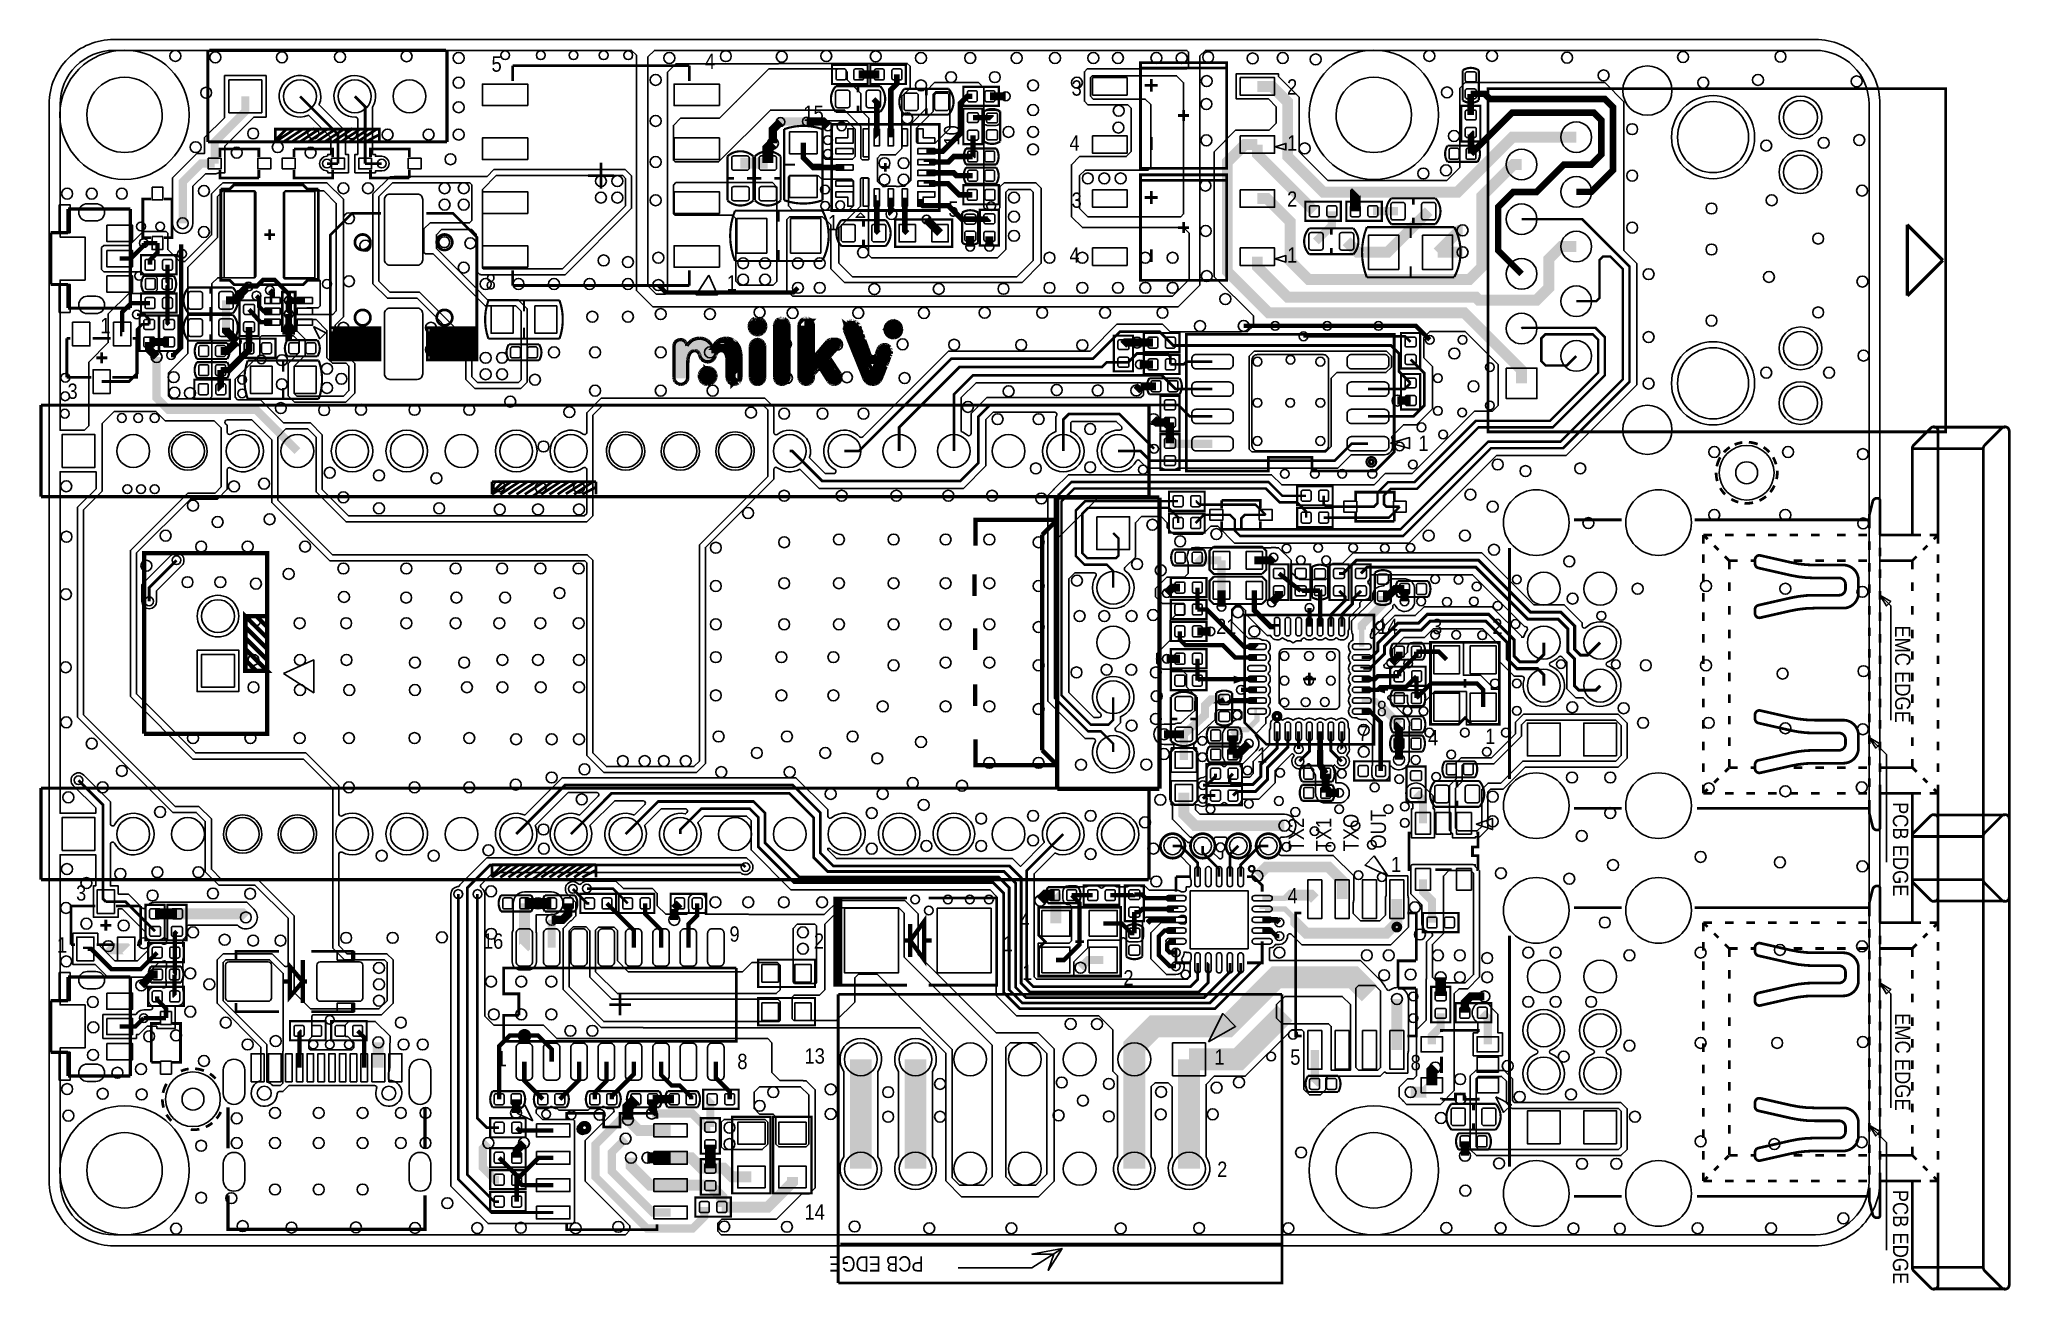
# Model space of a CAD drawing. Extents: x -4 to 87.6, y -5.6 to 52.5.
import ezdxf
from ezdxf.enums import TextEntityAlignment as Align

# ---------------------------------------------------------------- set-up
doc = ezdxf.new("R2010")
doc.units = 0
for name, color, linetype in [('BG_OUTLINE', 254, 'CONTINUOUS'), ('BG_SILKSCREEN_TOP', 2, 'CONTINUOUS'), ('ET_TOP', 171, 'CONTINUOUS'), ('PG_SILKSCREEN_TOP', 254, 'CONTINUOUS'), ('PIN_TOP', 94, 'CONTINUOUS'), ('VC_TOP', 254, 'CONTINUOUS')]:
    doc.layers.add(name, color=color, linetype=linetype)

msp = doc.modelspace()

# ---------------------------------------------------------------- texts
at = {"layer": 'BG_SILKSCREEN_TOP', "width": 0.892857}
for s, p in [('TXO', (57.2948, 14.8069)), ('OUT', (58.5648, 14.9339)), ('TX2', (54.7548, 14.8069)), ('TX1', (56.0248, 14.8069))]:
    msp.add_text(s, height=0.7112, rotation=90, dxfattribs=at).set_placement(p)
at = {"layer": 'PG_SILKSCREEN_TOP', "width": 0.892857}
for s, p in [('5', (17.0358, 51.0019)), ('4', (26.9418, 51.1289)), ('3', (43.9671, 49.8897)), ('2', (53.973, 49.9397)), ('15', (31.5138, 48.7159)), ('4', (43.8671, 47.3398)), ('1', (53.973, 47.3398)), ('5', (38.2448, 44.2709)), ('3', (43.9671, 44.6827)), ('2', (53.973, 44.7327)), ('1', (32.6568, 43.6359)), ('4', (43.8671, 42.1328)), ('1', (53.973, 42.1328)), ('8', (16.764, 40.894)), ('1', (27.9578, 40.8419)), ('1', (60.071, 33.401)), ('21', (50.673, 24.892)), ('14', (58.166, 24.892)), ('3', (60.706, 24.892)), ('2', (63.5, 24.892)), ('8', (58.1355, 21.0833)), ('7', (57.277, 19.939)), ('4', (60.5155, 19.7282)), ('1', (63.1698, 19.7942)), ('1', (52.578, 18.923)), ('1', (58.801, 13.843)), ('4', (53.9928, 12.3939)), ('4', (41.5468, 11.2509)), ('16', (16.637, 10.287)), ('9', (28.0848, 10.6159)), ('2', (32.004, 10.287)), ('1', (40.767, 10.16)), ('1', (41.6738, 8.8379)), ('2', (46.3728, 8.5839)), ('1', (17.272, 4.826)), ('5', (54.1198, 4.9009)), ('8', (28.448, 4.699)), ('8', (59.7078, 4.6469))]:
    msp.add_text(s, height=0.7112, dxfattribs=at).set_placement(p)
for s, rotation, p in [('10', 90, (38.7528, 47.5729)), ('EMC EDGE', 270, (82.2, 25.2999)), ('PCB EDGE', 270, (82.0999, 17.0998)), ('EMC EDGE', 270, (82.2, 7.3)), ('PCB EDGE', 270, (82.0999, -0.9002))]:
    msp.add_text(s, height=0.7112, rotation=rotation, dxfattribs=at).set_placement(p)
for s, p in [('1', (-0.889, 38.862)), ('3', (-2.413, 35.814)), ('3', (-2.0142, 12.5209)), ('1', (-2.9032, 10.1079))]:
    msp.add_text(s, height=0.7112, dxfattribs=at).set_placement(p, align=Align.CENTER)
for s, p in [('13', (32.512, 4.953)), ('1', (51.0718, 4.9009)), ('2', (51.1988, -0.3061)), ('14', (32.512, -2.286))]:
    msp.add_text(s, height=0.7112, dxfattribs=at).set_placement(p, align=Align.RIGHT)
msp.add_text('PCB EDGE', height=0.7112, rotation=180, dxfattribs=at).set_placement((32.7109, -3.985), align=Align.RIGHT)

# ---------------------------------------------------------------- linework, layer by layer
at = {"layer": 'BG_OUTLINE'}
msp.add_lwpolyline([(78.5, -3.5001, 0.414214), (81.5, -0.5001), (81.5, 49.5, 0.414214), (78.5, 52.5), (-0.5001, 52.5, 0.414217), (-3.5001, 49.5), (-3.5001, -0.5001, 0.414219), (-0.5001, -3.5001)], format="xyb", close=True, dxfattribs=at)
for points in [[(1.7501, 48.9999, 1.000001), (-1.7501, 48.9999, 0.999999), (1.7501, 48.9999)], [(59.7499, 48.9999, 1.000001), (56.2499, 48.9999, 0.999999), (59.7499, 48.9999)], [(1.7501, 0, 1), (-1.7501, 0, 1), (1.7501, 0)], [(59.7499, 0, 1), (56.2499, 0, 1), (59.7499, 0)]]:
    msp.add_lwpolyline(points, format="xyb", dxfattribs=at)
at = {"layer": 'BG_SILKSCREEN_TOP'}
for points, const_width in [([(29.0129, 39.2742), (29.0104, 39.262)], 0.1593), ([(29.0167, 39.2864), (29.0129, 39.2742)], 0.1593), ([(29.0198, 39.2986), (29.0167, 39.2864)], 0.1593), ([(29.0241, 39.3108), (29.0198, 39.2986)], 0.1593), ([(29.0284, 39.3225), (29.0241, 39.3108)], 0.1593), ([(29.0332, 39.3337), (29.0284, 39.3225)], 0.1593), ([(29.0383, 39.3454), (29.0332, 39.3337)], 0.1593), ([(29.0436, 39.3565), (29.0383, 39.3454)], 0.1593), ([(29.0495, 39.3677), (29.0436, 39.3565)], 0.1593), ([(29.0558, 39.3784), (29.0495, 39.3677)], 0.1593), ([(29.0629, 39.3888), (29.0558, 39.3784)], 0.1593), ([(29.0698, 39.3995), (29.0629, 39.3888)], 0.1593), ([(29.0772, 39.4101), (29.0698, 39.3995)], 0.1593), ([(29.3507, 39.2943), (29.3507, 39.0022), (29.3825, 38.9705), (29.5897, 39.1775), (29.5897, 39.2148), (29.51, 39.2943), (29.2499, 39.2943), (29.1541, 39.1988), (29.1541, 39.1137), (29.287, 38.9811), (29.3507, 39.0449), (29.3507, 39.2943), (29.3878, 39.3316), (29.4676, 39.3316), (29.4091, 39.3901), (29.2976, 39.3901), (29.2285, 39.321), (29.2285, 39.305), (29.5313, 39.0022)], 0.3185), ([(29.085, 39.4203), (29.0772, 39.4101)], 0.1593), ([(29.0937, 39.4302), (29.085, 39.4203)], 0.1593), ([(29.102, 39.4398), (29.0937, 39.4302)], 0.1593), ([(29.1112, 39.4495), (29.102, 39.4398)], 0.1593), ([(29.1201, 39.4589), (29.1112, 39.4495)], 0.1593), ([(29.1297, 39.468), (29.1201, 39.4589)], 0.1593), ([(29.1394, 39.4764), (29.1297, 39.468)], 0.1593), ([(29.1493, 39.4851), (29.1394, 39.4764)], 0.1593), ([(29.1595, 39.4929), (29.1493, 39.4851)], 0.1593), ([(29.1696, 39.5003), (29.1595, 39.4929)], 0.1593), ([(29.1798, 39.5074), (29.1696, 39.5003)], 0.1593), ([(29.1902, 39.5138), (29.1798, 39.5074)], 0.1593), ([(29.2014, 39.5201), (29.1902, 39.5138)], 0.1593), ([(29.2115, 39.5249), (29.194, 39.5133)], 0.1593), ([(29.2136, 39.527), (29.196, 39.5153)], 0.1593), ([(29.212, 39.526), (29.2014, 39.5201)], 0.1593), ([(29.2301, 39.5361), (29.2115, 39.5249)], 0.1593), ([(29.2321, 39.5376), (29.2136, 39.527)], 0.1593), ([(29.2491, 39.545), (29.2301, 39.5361)], 0.1593), ([(29.2517, 39.5465), (29.2321, 39.5376)], 0.1593), ([(29.272, 39.5562), (29.2938, 39.5592)], 0.1593), ([(29.3279, 39.5689), (29.3497, 39.5719)], 0.1593), ([(29.3812, 39.574), (29.403, 39.577)], 0.1593), ([(29.4772, 39.5638), (29.4554, 39.5668)], 0.1593), ([(29.51, 39.5478), (29.4998, 39.5519)], 0.1593), ([(29.5189, 39.5463), (29.5095, 39.5503)], 0.1593), ([(29.5199, 39.5435), (29.51, 39.5478)], 0.1593), ([(29.5285, 39.5414), (29.5189, 39.5463)], 0.1593), ([(29.5295, 39.5387), (29.5199, 39.5435)], 0.1593), ([(29.5382, 39.5366), (29.5285, 39.5414)], 0.1593), ([(29.5392, 39.5338), (29.5295, 39.5387)], 0.1593), ([(29.561, 39.5211), (29.5499, 39.527)], 0.1593), ([(29.5717, 39.5148), (29.561, 39.5211)], 0.1593), ([(29.5821, 39.5084), (29.5717, 39.5148)], 0.1593), ([(29.5928, 39.5011), (29.5821, 39.5084)], 0.1593), ([(29.6029, 39.4934), (29.5928, 39.5011)], 0.1593), ([(29.6136, 39.4856), (29.6029, 39.4934)], 0.1593), ([(29.6238, 39.4777), (29.6136, 39.4856)], 0.1593), ([(29.6332, 39.4686), (29.6238, 39.4777)], 0.1593), ([(29.6433, 39.4594), (29.6332, 39.4686)], 0.1593), ([(29.653, 39.45), (29.6433, 39.4594)], 0.1593), ([(29.6624, 39.4398), (29.653, 39.45)], 0.1593), ([(29.6715, 39.4302), (29.6624, 39.4398)], 0.1593), ([(29.6804, 39.4198), (29.6715, 39.4302)], 0.1593), ([(29.6885, 39.4096), (29.6804, 39.4198)], 0.1593), ([(29.6964, 39.399), (29.6885, 39.4096)], 0.1593), ([(29.7038, 39.3883), (29.6964, 39.399)], 0.1593), ([(29.7106, 39.3776), (29.7038, 39.3883)], 0.1593), ([(29.7177, 39.3667), (29.7106, 39.3776)], 0.1593), ([(29.7236, 39.356), (29.7177, 39.3667)], 0.1593), ([(29.7294, 39.3449), (29.7236, 39.356)], 0.1593), ([(29.7348, 39.3332), (29.7294, 39.3449)], 0.1593), ([(29.7398, 39.322), (29.7348, 39.3332)], 0.1593), ([(29.7442, 39.3103), (29.7398, 39.322)], 0.1593), ([(29.748, 39.2986), (29.7442, 39.3103)], 0.1593), ([(29.7515, 39.2864), (29.748, 39.2986)], 0.1593), ([(29.7548, 39.2748), (29.7515, 39.2864)], 0.1593), ([(29.7574, 39.2626), (29.7548, 39.2748)], 0.1593), ([(30.3065, 39.2148), (30.3065, 36.8036), (30.4234, 36.6867), (30.5669, 36.6867), (30.657, 36.7772), (30.657, 37.0957), (30.5031, 36.9418), (30.5031, 36.9258), (30.6464, 37.0693), (30.6464, 39.3103), (30.6093, 39.3474), (30.4394, 39.3474), (30.3065, 39.2148), (30.434, 39.0873), (30.45, 39.0873), (30.4978, 39.0395), (30.4978, 37.0319)], 0.3185), ([(30.1909, 39.2826), (30.1876, 39.261)], 0.1593), ([(30.1955, 39.304), (30.1909, 39.2826)], 0.1593), ([(30.2019, 39.325), (30.1955, 39.304)], 0.1593), ([(30.2095, 39.3454), (30.2019, 39.325)], 0.1593), ([(30.2179, 39.3649), (30.2095, 39.3454)], 0.1593), ([(30.228, 39.3835), (30.2179, 39.3649)], 0.1593), ([(30.2392, 39.4023), (30.228, 39.3835)], 0.1593), ([(30.2514, 39.4193), (30.2392, 39.4023)], 0.1593), ([(30.2646, 39.4355), (30.2514, 39.4193)], 0.1593), ([(30.2791, 39.4515), (30.2646, 39.4355)], 0.1593), ([(30.2938, 39.4665), (30.2791, 39.4515)], 0.1593), ([(30.3103, 39.4797), (30.2938, 39.4665)], 0.1593), ([(30.3273, 39.4924), (30.3103, 39.4797)], 0.1593), ([(30.3428, 39.5021), (30.3253, 39.4904)], 0.1593), ([(30.3449, 39.5041), (30.3273, 39.4924)], 0.1593), ([(30.3614, 39.5133), (30.3428, 39.5021)], 0.1593), ([(30.3634, 39.5148), (30.3449, 39.5041)], 0.1593), ([(30.3804, 39.5221), (30.3614, 39.5133)], 0.1593), ([(30.383, 39.5237), (30.3634, 39.5148)], 0.1593), ([(30.4033, 39.5333), (30.4251, 39.5364)], 0.1593), ([(30.4592, 39.546), (30.481, 39.5491)], 0.1593), ([(30.5125, 39.5511), (30.5344, 39.5542)], 0.1593), ([(30.6085, 39.5409), (30.5867, 39.544)], 0.1593), ([(30.6413, 39.5249), (30.6311, 39.529)], 0.1593), ([(30.6502, 39.5234), (30.6408, 39.5275)], 0.1593), ([(30.6512, 39.5206), (30.6413, 39.5249)], 0.1593), ([(30.6598, 39.5186), (30.6502, 39.5234)], 0.1593), ([(30.6608, 39.5158), (30.6512, 39.5206)], 0.1593), ([(30.6695, 39.5138), (30.6598, 39.5186)], 0.1593), ([(30.6705, 39.511), (30.6608, 39.5158)], 0.1593), ([(30.6794, 39.5056), (30.6705, 39.511)], 0.1593), ([(30.6885, 39.5003), (30.6794, 39.5056)], 0.1593), ([(30.6974, 39.4945), (30.6885, 39.5003)], 0.1593), ([(30.7061, 39.4881), (30.6974, 39.4945)], 0.1593), ([(30.7144, 39.4818), (30.7061, 39.4881)], 0.1593), ([(30.7223, 39.4754), (30.7144, 39.4818)], 0.1593), ([(30.731, 39.4686), (30.7223, 39.4754)], 0.1593), ([(30.7383, 39.4617), (30.731, 39.4686)], 0.1593), ([(30.7457, 39.4543), (30.7383, 39.4617)], 0.1593), ([(30.7533, 39.4467), (30.7457, 39.4543)], 0.1593), ([(30.7607, 39.4388), (30.7533, 39.4467)], 0.1593), ([(30.767, 39.431), (30.7607, 39.4388)], 0.1593), ([(30.7739, 39.4228), (30.767, 39.431)], 0.1593), ([(30.7802, 39.4144), (30.7739, 39.4228)], 0.1593), ([(30.7861, 39.4053), (30.7802, 39.4144)], 0.1593), ([(30.7919, 39.3969), (30.7861, 39.4053)], 0.1593), ([(30.7978, 39.3878), (30.7919, 39.3969)], 0.1593), ([(30.8031, 39.3784), (30.7978, 39.3878)], 0.1593), ([(30.8079, 39.3687), (30.8031, 39.3784)], 0.1593), ([(30.8127, 39.3591), (30.8079, 39.3687)], 0.1593), ([(30.8171, 39.3497), (30.8127, 39.3591)], 0.1593), ([(30.8211, 39.3395), (30.8171, 39.3497)], 0.1593), ([(30.8249, 39.3294), (30.8211, 39.3395)], 0.1593), ([(30.828, 39.3192), (30.8249, 39.3294)], 0.1593), ([(30.8313, 39.3088), (30.828, 39.3192)], 0.1593), ([(30.8338, 39.2981), (30.8313, 39.3088)], 0.1593), ([(30.8366, 39.2874), (30.8338, 39.2981)], 0.1593), ([(30.8381, 39.2763), (30.8366, 39.2874)], 0.1593), ([(30.8397, 39.2656), (30.8381, 39.2763)], 0.1593), ([(31.324, 39.2806), (31.321, 39.2587)], 0.1593), ([(31.3284, 39.3017), (31.324, 39.2806)], 0.1593), ([(31.3342, 39.3225), (31.3284, 39.3017)], 0.1593), ([(31.3411, 39.3433), (31.3342, 39.3225)], 0.1593), ([(31.3497, 39.3629), (31.3411, 39.3433)], 0.1593), ([(31.3591, 39.3814), (31.3497, 39.3629)], 0.1593), ([(31.3703, 39.4), (31.3591, 39.3814)], 0.1593), ([(31.382, 39.4175), (31.3703, 39.4)], 0.1593), ([(31.7139, 36.6814), (31.7139, 39.3581), (31.7299, 39.3741), (31.5704, 39.3741), (31.4589, 39.2626), (31.4589, 36.9364), (31.7139, 36.6814), (31.7033, 36.671), (31.544, 36.671), (31.4749, 36.7398), (31.4749, 36.8409), (31.5547, 36.8409), (31.7139, 36.6814), (31.8148, 36.7825), (31.8148, 37.5737), (31.8625, 37.6215), (31.8625, 39.2412), (31.7884, 39.3156)], 0.3185), ([(31.3947, 39.434), (31.382, 39.4175)], 0.1593), ([(31.4091, 39.45), (31.3947, 39.434)], 0.1593), ([(31.4239, 39.4647), (31.4091, 39.45)], 0.1593), ([(31.4399, 39.4787), (31.4239, 39.4647)], 0.1593), ([(31.4564, 39.4914), (31.4399, 39.4787)], 0.1593), ([(31.4739, 39.5031), (31.4564, 39.4914)], 0.1593), ([(31.4924, 39.5143), (31.4739, 39.5031)], 0.1593), ([(31.5115, 39.5232), (31.4924, 39.5143)], 0.1593), ([(31.5344, 39.5343), (31.5562, 39.5374)], 0.1593), ([(31.5902, 39.547), (31.6121, 39.5501)], 0.1593), ([(31.6436, 39.5521), (31.6654, 39.5552)], 0.1593), ([(31.7396, 39.542), (31.7177, 39.545)], 0.1593), ([(31.7812, 39.5244), (31.7718, 39.5285)], 0.1593), ([(31.7909, 39.5196), (31.7812, 39.5244)], 0.1593), ([(31.8005, 39.5148), (31.7909, 39.5196)], 0.1593), ([(31.8099, 39.51), (31.8005, 39.5148)], 0.1593), ([(31.8191, 39.5041), (31.8099, 39.51)], 0.1593), ([(31.8275, 39.4988), (31.8191, 39.5041)], 0.1593), ([(31.8366, 39.4924), (31.8275, 39.4988)], 0.1593), ([(31.845, 39.4866), (31.8366, 39.4924)], 0.1593), ([(31.8531, 39.4802), (31.845, 39.4866)], 0.1593), ([(31.8615, 39.4734), (31.8531, 39.4802)], 0.1593), ([(31.8689, 39.4665), (31.8615, 39.4734)], 0.1593), ([(31.877, 39.4589), (31.8689, 39.4665)], 0.1593), ([(31.8844, 39.4515), (31.877, 39.4589)], 0.1593), ([(31.8917, 39.4442), (31.8844, 39.4515)], 0.1593), ([(31.8988, 39.436), (31.8917, 39.4442)], 0.1593), ([(31.9057, 39.4282), (31.8988, 39.436)], 0.1593), ([(31.9121, 39.4198), (31.9057, 39.4282)], 0.1593), ([(31.9184, 39.4111), (31.9121, 39.4198)], 0.1593), ([(31.9242, 39.4028), (31.9184, 39.4111)], 0.1593), ([(31.9301, 39.3936), (31.9242, 39.4028)], 0.1593), ([(31.9354, 39.3842), (31.9301, 39.3936)], 0.1593), ([(31.9402, 39.3751), (31.9354, 39.3842)], 0.1593), ([(31.9448, 39.3654), (31.9402, 39.3751)], 0.1593), ([(31.9496, 39.356), (31.9448, 39.3654)], 0.1593), ([(31.9535, 39.3459), (31.9496, 39.356)], 0.1593), ([(31.9578, 39.3357), (31.9535, 39.3459)], 0.1593), ([(31.9608, 39.3258), (31.9578, 39.3357)], 0.1593), ([(31.9641, 39.3156), (31.9608, 39.3258)], 0.1593), ([(31.9667, 39.305), (31.9641, 39.3156)], 0.1593), ([(31.9695, 39.2943), (31.9667, 39.305)], 0.1593), ([(31.9715, 39.2836), (31.9695, 39.2943)], 0.1593), ([(31.973, 39.2732), (31.9715, 39.2836)], 0.1593), ([(31.9748, 39.262), (31.973, 39.2732)], 0.1593), ([(33.5834, 39.1244), (33.5834, 39.1775), (33.6682, 39.2626), (33.8117, 39.2626), (34.0718, 39.0022), (34.0718, 38.9915), (34.4861, 37.733), (34.1516, 37.6746), (33.8541, 38.2377), (33.5834, 39.1244), (33.7637, 38.9915), (34.1409, 38.2534), (34.2684, 37.765), (34.2311, 37.5366), (34.5712, 36.7612), (34.6136, 36.639), (34.8473, 36.6867), (35.0279, 36.9098), (35.4579, 37.988), (35.3888, 38.1472), (35.2295, 38.1472), (35.0756, 37.8127), (34.7622, 36.9204), (34.3906, 37.5897), (34.3959, 37.6852), (34.5498, 37.4622), (34.7729, 37.2603), (34.9959, 37.7066), (34.8473, 37.5897), (34.6189, 37.595), (34.4968, 37.7012)], 0.3185), ([(33.4929, 39.288), (33.4769, 39.2641)], 0.1593), ([(33.5105, 39.3103), (33.4929, 39.288)], 0.1593), ([(33.5295, 39.3309), (33.5105, 39.3103)], 0.1593), ([(33.5509, 39.3507), (33.5295, 39.3309)], 0.1593), ([(33.5854, 39.3751), (33.5679, 39.3634)], 0.1593), ([(33.5874, 39.3771), (33.5699, 39.3654)], 0.1593), ([(33.6039, 39.3863), (33.5854, 39.3751)], 0.1593), ([(33.606, 39.3878), (33.5874, 39.3771)], 0.1593), ([(33.623, 39.3951), (33.6039, 39.3863)], 0.1593), ([(33.6255, 39.3967), (33.606, 39.3878)], 0.1593), ([(33.6459, 39.4063), (33.6677, 39.4094)], 0.1593), ([(33.7017, 39.419), (33.7236, 39.4221)], 0.1593), ([(33.7551, 39.4241), (33.7769, 39.4272)], 0.1593), ([(33.8511, 39.4139), (33.8292, 39.417)], 0.1593), ([(33.8839, 39.3979), (33.8737, 39.402)], 0.1593), ([(33.8927, 39.3964), (33.8833, 39.4005)], 0.1593), ([(33.8938, 39.3936), (33.8839, 39.3979)], 0.1593), ([(33.9024, 39.3916), (33.8927, 39.3964)], 0.1593), ([(33.9029, 39.4018), (33.8933, 39.4066)], 0.1593), ([(33.9034, 39.3888), (33.8938, 39.3936)], 0.1593), ([(33.912, 39.3868), (33.9024, 39.3916)], 0.1593), ([(33.9131, 39.384), (33.9034, 39.3888)], 0.1593), ([(33.9435, 39.389), (33.9339, 39.3939)], 0.1593), ([(33.9893, 39.3662), (33.9796, 39.371)], 0.1593), ([(34.0144, 39.3507), (34.0076, 39.356)], 0.1593), ([(34.0215, 39.3449), (34.0144, 39.3507)], 0.1593), ([(34.0284, 39.3385), (34.0215, 39.3449)], 0.1593), ([(34.0347, 39.3327), (34.0284, 39.3385)], 0.1593), ([(34.0411, 39.3263), (34.0347, 39.3327)], 0.1593), ([(34.0474, 39.3192), (34.0411, 39.3263)], 0.1593), ([(34.0533, 39.3128), (34.0474, 39.3192)], 0.1593), ([(34.0591, 39.306), (34.0533, 39.3128)], 0.1593), ([(34.065, 39.2991), (34.0591, 39.306)], 0.1593), ([(34.0703, 39.2918), (34.065, 39.2991)], 0.1593), ([(34.0756, 39.2841), (34.0703, 39.2918)], 0.1593), ([(34.081, 39.2768), (34.0756, 39.2841)], 0.1593), ([(34.0858, 39.2689), (34.081, 39.2768)], 0.1593), ([(35.5694, 39.1668), (35.734, 39.2626), (35.9146, 39.0766), (35.8244, 38.859), (35.6067, 38.8269), (35.4101, 39.0289), (35.5694, 39.1668), (35.5536, 38.8854), (35.8508, 38.9438), (35.6492, 39.2306)], 0.3185), ([(35.3878, 39.2753), (35.3804, 39.2646)], 0.1593), ([(35.3959, 39.2854), (35.3878, 39.2753)], 0.1593), ([(35.3954, 39.2819), (35.388, 39.2717)], 0.1593), ([(35.4038, 39.2918), (35.3954, 39.2819)], 0.1593), ([(35.4038, 39.2953), (35.3959, 39.2854)], 0.1593), ([(35.4122, 39.305), (35.4038, 39.2953)], 0.1593), ([(35.4124, 39.3014), (35.4038, 39.2918)], 0.1593), ([(35.5425, 39.2562), (35.4841, 39.1978)], 0.3185), ([(35.4841, 39.1978), (35.4841, 38.9377)], 0.3185), ([(35.4213, 39.3151), (35.4122, 39.305)], 0.1593), ([(35.4213, 39.3116), (35.4124, 39.3014)], 0.1593), ([(35.431, 39.324), (35.4213, 39.3151)], 0.1593), ([(35.4305, 39.3205), (35.4213, 39.3116)], 0.1593), ([(35.4399, 39.3296), (35.4305, 39.3205)], 0.1593), ([(35.4404, 39.3332), (35.431, 39.324)], 0.1593), ([(35.45, 39.3385), (35.4399, 39.3296)], 0.1593), ([(35.45, 39.3421), (35.4404, 39.3332)], 0.1593), ([(35.4602, 39.3502), (35.45, 39.3421)], 0.1593), ([(35.4597, 39.3466), (35.45, 39.3385)], 0.1593), ([(35.4696, 39.3545), (35.4597, 39.3466)], 0.1593), ([(35.4696, 39.3581), (35.4602, 39.3502)], 0.1593), ([(35.8506, 39.2562), (35.5425, 39.2562)], 0.3185), ([(35.4802, 39.3654), (35.4696, 39.3581)], 0.1593), ([(35.4797, 39.3619), (35.4696, 39.3545)], 0.1593), ([(35.4904, 39.369), (35.4797, 39.3619)], 0.1593), ([(35.4904, 39.3725), (35.4802, 39.3654)], 0.1593), ([(35.5011, 39.3794), (35.4904, 39.3725)], 0.1593), ([(35.5011, 39.3758), (35.4904, 39.369)], 0.1593), ([(35.5115, 39.3852), (35.5011, 39.3794)], 0.1593), ([(35.5117, 39.3817), (35.5011, 39.3758)], 0.1593), ([(35.5227, 39.3911), (35.5115, 39.3852)], 0.1593), ([(35.5222, 39.3875), (35.5117, 39.3817)], 0.1593), ([(35.5333, 39.3934), (35.5222, 39.3875)], 0.1593), ([(35.5338, 39.3969), (35.5227, 39.3911)], 0.1593), ([(35.5445, 39.3982), (35.5333, 39.3934)], 0.1593), ([(35.545, 39.4018), (35.5338, 39.3969)], 0.1593), ([(35.5562, 39.4028), (35.5445, 39.3982)], 0.1593), ([(35.5562, 39.4063), (35.545, 39.4018)], 0.1593), ([(35.5679, 39.4106), (35.5562, 39.4063)], 0.1593), ([(35.5679, 39.4071), (35.5562, 39.4028)], 0.1593), ([(35.5796, 39.4144), (35.5679, 39.4106)], 0.1593), ([(35.5796, 39.4109), (35.5679, 39.4071)], 0.1593), ([(35.5918, 39.4175), (35.5796, 39.4144)], 0.1593), ([(35.5918, 39.4144), (35.5796, 39.4109)], 0.1593), ([(35.6593, 39.2085), (35.6593, 39.1183)], 0.3185), ([(35.7124, 39.1554), (35.6593, 39.2085)], 0.3185), ([(35.6039, 39.4208), (35.5918, 39.4175)], 0.1593), ([(35.6034, 39.4172), (35.5918, 39.4144)], 0.1593), ([(35.6164, 39.4198), (35.6034, 39.4172)], 0.1593), ([(35.6161, 39.4233), (35.6039, 39.4208)], 0.1593), ([(35.6288, 39.4256), (35.6161, 39.4233)], 0.1593), ([(35.6286, 39.4226), (35.6164, 39.4198)], 0.1593), ([(35.6413, 39.4241), (35.6286, 39.4226)], 0.1593), ([(35.6418, 39.4277), (35.6288, 39.4256)], 0.1593), ([(35.654, 39.4256), (35.6413, 39.4241)], 0.1593), ([(35.6545, 39.4292), (35.6418, 39.4277)], 0.1593), ([(35.6672, 39.4266), (35.654, 39.4256)], 0.1593), ([(35.6672, 39.4302), (35.6545, 39.4292)], 0.1593), ([(35.6804, 39.431), (35.6672, 39.4302)], 0.1593), ([(35.6806, 39.4274), (35.6672, 39.4266)], 0.1593), ([(35.6939, 39.431), (35.6804, 39.431)], 0.1593), ([(35.6939, 39.4274), (35.6806, 39.4274)], 0.1593), ([(35.7066, 39.431), (35.6939, 39.431)], 0.1593), ([(35.7066, 39.4274), (35.6939, 39.4274)], 0.1593), ([(35.7193, 39.4302), (35.7066, 39.431)], 0.1593), ([(35.7193, 39.4266), (35.7066, 39.4274)], 0.1593), ([(35.732, 39.4292), (35.7193, 39.4302)], 0.1593), ([(35.7314, 39.4256), (35.7193, 39.4266)], 0.1593), ([(35.7436, 39.4246), (35.7314, 39.4256)], 0.1593), ([(35.7442, 39.4282), (35.732, 39.4292)], 0.1593), ([(35.7558, 39.4226), (35.7436, 39.4246)], 0.1593), ([(35.7563, 39.4261), (35.7442, 39.4282)], 0.1593), ([(35.7683, 39.4203), (35.7558, 39.4226)], 0.1593), ([(35.768, 39.4238), (35.7563, 39.4261)], 0.1593), ([(35.7802, 39.4213), (35.768, 39.4238)], 0.1593), ([(35.78, 39.4183), (35.7683, 39.4203)], 0.1593), ([(35.9141, 39.1925), (35.8506, 39.2562)], 0.3185), ([(35.7922, 39.415), (35.78, 39.4183)], 0.1593), ([(35.7919, 39.4185), (35.7802, 39.4213)], 0.1593), ([(35.8036, 39.415), (35.7919, 39.4185)], 0.1593), ([(35.8038, 39.4119), (35.7922, 39.415)], 0.1593), ([(35.8153, 39.4111), (35.8036, 39.415)], 0.1593), ([(35.8155, 39.4076), (35.8038, 39.4119)], 0.1593), ([(35.827, 39.4068), (35.8153, 39.4111)], 0.1593), ([(35.8267, 39.404), (35.8155, 39.4076)], 0.1593), ([(35.8384, 39.3992), (35.8267, 39.404)], 0.1593), ([(35.8381, 39.4028), (35.827, 39.4068)], 0.1593), ([(35.8493, 39.3974), (35.8381, 39.4028)], 0.1593), ([(35.8493, 39.3939), (35.8384, 39.3992)], 0.1593), ([(35.8605, 39.3921), (35.8493, 39.3974)], 0.1593), ([(35.86, 39.3885), (35.8493, 39.3939)], 0.1593), ([(35.8712, 39.3827), (35.86, 39.3885)], 0.1593), ([(35.8717, 39.3863), (35.8605, 39.3921)], 0.1593), ([(35.8818, 39.3769), (35.8712, 39.3827)], 0.1593), ([(35.8823, 39.3799), (35.8717, 39.3863)], 0.1593), ([(35.8925, 39.37), (35.8818, 39.3769)], 0.1593), ([(35.893, 39.3736), (35.8823, 39.3799)], 0.1593), ([(35.9032, 39.3631), (35.8925, 39.37)], 0.1593), ([(35.9034, 39.3667), (35.893, 39.3736)], 0.1593), ([(35.9136, 39.3555), (35.9032, 39.3631)], 0.1593), ([(35.9136, 39.3586), (35.9034, 39.3667)], 0.1593), ([(35.9237, 39.3512), (35.9136, 39.3586)], 0.1593), ([(35.9237, 39.3476), (35.9136, 39.3555)], 0.1593), ([(35.9339, 39.3426), (35.9237, 39.3512)], 0.1593), ([(35.9339, 39.339), (35.9237, 39.3476)], 0.1593), ([(35.9438, 39.3337), (35.9339, 39.3426)], 0.1593), ([(35.944, 39.3301), (35.9339, 39.339)], 0.1593), ([(35.9534, 39.3245), (35.9438, 39.3337)], 0.1593), ([(35.9534, 39.321), (35.944, 39.3301)], 0.1593), ([(35.9631, 39.3151), (35.9534, 39.3245)], 0.1593), ([(35.9631, 39.3116), (35.9534, 39.321)], 0.1593), ([(35.9725, 39.3055), (35.9631, 39.3151)], 0.1593), ([(35.9725, 39.3019), (35.9631, 39.3116)], 0.1593), ([(35.9816, 39.2958), (35.9725, 39.3055)], 0.1593), ([(35.9811, 39.2918), (35.9725, 39.3019)], 0.1593), ([(35.99, 39.2819), (35.9811, 39.2918)], 0.1593), ([(35.99, 39.2859), (35.9816, 39.2958)], 0.1593), ([(35.9982, 39.2758), (35.99, 39.2859)], 0.1593), ([(35.9982, 39.2712), (35.99, 39.2819)], 0.1593), ([(36.006, 39.2651), (35.9982, 39.2758)], 0.1593), ([(25.5295, 38.3713), (25.5232, 38.3532)], 0.1593), ([(25.5367, 38.3888), (25.5295, 38.3713)], 0.1593), ([(25.545, 38.4058), (25.5367, 38.3888)], 0.1593), ([(25.5542, 38.4223), (25.545, 38.4058)], 0.1593), ([(25.5641, 38.4383), (25.5542, 38.4223)], 0.1593), ([(25.5753, 38.4531), (25.5641, 38.4383)], 0.1593), ([(25.5869, 38.4675), (25.5753, 38.4531)], 0.1593), ([(25.6004, 38.4813), (25.5869, 38.4675)], 0.1593), ([(25.6136, 38.494), (25.6004, 38.4813)], 0.1593), ([(25.6278, 38.5056), (25.6136, 38.494)], 0.1593), ([(25.6428, 38.5168), (25.6278, 38.5056)], 0.1593), ([(25.6588, 38.527), (25.6428, 38.5168)], 0.1593), ([(25.6751, 38.5361), (25.6588, 38.527)], 0.1593), ([(25.6921, 38.544), (25.6751, 38.5361)], 0.1593), ([(25.7096, 38.5508), (25.6921, 38.544)], 0.1593), ([(25.7277, 38.5567), (25.7096, 38.5508)], 0.1593), ([(25.7465, 38.5615), (25.7277, 38.5567)], 0.1593), ([(25.7655, 38.5646), (25.7465, 38.5615)], 0.1593), ([(25.7851, 38.5669), (25.7655, 38.5646)], 0.1593), ([(25.7978, 38.5674), (25.7851, 38.5669)], 0.1593), ([(25.8079, 38.5674), (25.7978, 38.5674)], 0.1593), ([(25.8181, 38.5674), (25.8079, 38.5674)], 0.1593), ([(25.828, 38.5669), (25.8181, 38.5674)], 0.1593), ([(25.8376, 38.5658), (25.828, 38.5669)], 0.1593), ([(25.8478, 38.5646), (25.8376, 38.5658)], 0.1593), ([(25.8572, 38.5636), (25.8478, 38.5646)], 0.1593), ([(25.8669, 38.5615), (25.8572, 38.5636)], 0.1593), ([(25.8765, 38.5595), (25.8669, 38.5615)], 0.1593), ([(25.8854, 38.5572), (25.8765, 38.5595)], 0.1593), ([(25.8945, 38.5547), (25.8854, 38.5572)], 0.1593), ([(25.9039, 38.5519), (25.8945, 38.5547)], 0.1593), ([(25.9126, 38.5488), (25.9039, 38.5519)], 0.1593), ([(25.9215, 38.545), (25.9126, 38.5488)], 0.1593), ([(25.9301, 38.5412), (25.9215, 38.545)], 0.1593), ([(25.9385, 38.5376), (25.9301, 38.5412)], 0.1593), ([(25.9471, 38.5333), (25.9385, 38.5376)], 0.1593), ([(25.9555, 38.5285), (25.9471, 38.5333)], 0.1593), ([(25.9636, 38.5237), (25.9555, 38.5285)], 0.1593), ([(25.9715, 38.5191), (25.9636, 38.5237)], 0.1593), ([(25.9789, 38.5138), (25.9715, 38.5191)], 0.1593), ([(25.987, 38.5084), (25.9789, 38.5138)], 0.1593), ([(25.9944, 38.5026), (25.987, 38.5084)], 0.1593), ([(26.0012, 38.4967), (25.9944, 38.5026)], 0.1593), ([(26.0076, 38.4914), (26.0012, 38.4967)], 0.1593), ([(26.0139, 38.4856), (26.0076, 38.4914)], 0.1593), ([(26.0198, 38.4792), (26.0139, 38.4856)], 0.1593), ([(26.0256, 38.4734), (26.0198, 38.4792)], 0.1593), ([(26.0314, 38.467), (26.0256, 38.4734)], 0.1593), ([(26.0373, 38.4602), (26.0314, 38.467)], 0.1593), ([(26.0426, 38.4536), (26.0373, 38.4602)], 0.1593), ([(26.0474, 38.4467), (26.0426, 38.4536)], 0.1593), ([(26.0528, 38.4399), (26.0474, 38.4467)], 0.1593), ([(26.0576, 38.4325), (26.0528, 38.4399)], 0.1593), ([(26.0624, 38.4251), (26.0576, 38.4325)], 0.1593), ([(26.0665, 38.4175), (26.0624, 38.4251)], 0.1593), ([(26.0708, 38.4096), (26.0665, 38.4175)], 0.1593), ([(26.0751, 38.4023), (26.0708, 38.4096)], 0.1593), ([(26.0787, 38.3941), (26.0751, 38.4023)], 0.1593), ([(26.082, 38.3858), (26.0787, 38.3941)], 0.1593), ([(26.0858, 38.3776), (26.082, 38.3858)], 0.1593), ([(26.0888, 38.3692), (26.0858, 38.3776)], 0.1593), ([(26.0916, 38.3609), (26.0888, 38.3692)], 0.1593), ([(26.0942, 38.3517), (26.0916, 38.3609)], 0.1593), ([(26.1775, 38.3761), (26.159, 38.3507)], 0.1593), ([(26.1973, 38.4005), (26.1775, 38.3761)], 0.1593), ([(26.2179, 38.4233), (26.1973, 38.4005)], 0.1593), ([(26.2387, 38.4452), (26.2179, 38.4233)], 0.1593), ([(26.2603, 38.466), (26.2387, 38.4452)], 0.1593), ([(26.2821, 38.4851), (26.2603, 38.466)], 0.1593), ([(26.305, 38.5031), (26.2821, 38.4851)], 0.1593), ([(26.3289, 38.5196), (26.305, 38.5031)], 0.1593), ([(26.3528, 38.5354), (26.3289, 38.5196)], 0.1593), ([(26.3776, 38.5498), (26.3528, 38.5354)], 0.1593), ([(26.4028, 38.5625), (26.3776, 38.5498)], 0.1593), ([(26.4287, 38.5747), (26.4028, 38.5625)], 0.1593), ([(26.4559, 38.5854), (26.4287, 38.5747)], 0.1593), ([(26.4828, 38.595), (26.4559, 38.5854)], 0.1593), ([(26.511, 38.6029), (26.4828, 38.595)], 0.1593), ([(26.5392, 38.6098), (26.511, 38.6029)], 0.1593), ([(26.5689, 38.6156), (26.5392, 38.6098)], 0.1593), ([(26.5986, 38.6199), (26.5689, 38.6156)], 0.1593), ([(26.6289, 38.623), (26.5986, 38.6199)], 0.1593), ([(26.6603, 38.6253), (26.6289, 38.623)], 0.1593), ([(26.6921, 38.6263), (26.6603, 38.6253)], 0.1593), ([(26.7114, 38.6258), (26.6921, 38.6263)], 0.1593), ([(26.7277, 38.6253), (26.7114, 38.6258)], 0.1593), ([(26.7447, 38.6248), (26.7277, 38.6253)], 0.1593), ([(26.7612, 38.623), (26.7447, 38.6248)], 0.1593), ([(26.7777, 38.6215), (26.7612, 38.623)], 0.1593), ([(26.7942, 38.6194), (26.7777, 38.6215)], 0.1593), ([(26.81, 38.6166), (26.7942, 38.6194)], 0.1593), ([(26.8265, 38.6141), (26.81, 38.6166)], 0.1593), ([(26.842, 38.6108), (26.8265, 38.6141)], 0.1593), ([(26.858, 38.6072), (26.842, 38.6108)], 0.1593), ([(26.8732, 38.6029), (26.858, 38.6072)], 0.1593), ([(26.8887, 38.5986), (26.8732, 38.6029)], 0.1593), ([(26.9034, 38.5938), (26.8887, 38.5986)], 0.1593), ([(26.9189, 38.5887), (26.9034, 38.5938)], 0.1593), ([(26.9339, 38.5834), (26.9189, 38.5887)], 0.1593), ([(26.9481, 38.5775), (26.9339, 38.5834)], 0.1593), ([(26.9631, 38.5712), (26.9481, 38.5775)], 0.1593), ([(26.9773, 38.5646), (26.9631, 38.5712)], 0.1593), ([(26.9911, 38.5577), (26.9773, 38.5646)], 0.1593), ([(27.0055, 38.5503), (26.9911, 38.5577)], 0.1593), ([(27.0192, 38.5425), (27.0055, 38.5503)], 0.1593), ([(27.0325, 38.5343), (27.0192, 38.5425)], 0.1593), ([(27.0464, 38.526), (27.0325, 38.5343)], 0.1593), ([(27.0596, 38.5173), (27.0464, 38.526)], 0.1593), ([(27.0728, 38.5079), (27.0596, 38.5173)], 0.1593), ([(27.0858, 38.4983), (27.0728, 38.5079)], 0.1593), ([(27.0985, 38.4881), (27.0858, 38.4983)], 0.1593), ([(27.1112, 38.4782), (27.0985, 38.4881)], 0.1593), ([(27.1234, 38.4675), (27.1112, 38.4782)], 0.1593), ([(27.1351, 38.4564), (27.1234, 38.4675)], 0.1593), ([(27.1468, 38.4447), (27.1351, 38.4564)], 0.1593), ([(27.1584, 38.433), (27.1468, 38.4447)], 0.1593), ([(27.2369, 38.0942), (27.5133, 38.0942), (27.5557, 38.1366), (27.5557, 38.2641), (27.5397, 38.2801), (27.5186, 38.2801), (27.4759, 38.2377), (27.5079, 38.2377), (27.6832, 38.4127), (28.0071, 38.4127), (28.0177, 38.4023), (28.1716, 38.4023), (28.416, 38.1579), (28.416, 37.5153), (28.4851, 37.4462), (28.4851, 36.7665), (28.4053, 36.7665), (28.2885, 36.6497), (28.2885, 36.6867), (28.161, 36.8143), (28.193, 36.8463), (28.193, 37.3614), (28.1452, 37.4091), (28.1452, 37.7543), (28.1079, 37.7914), (28.1079, 38.1897), (27.7787, 38.1897), (27.7734, 38.195), (27.8425, 38.195), (28.161, 37.8765), (28.177, 37.8922), (28.177, 38.1155), (28.2143, 38.0782), (28.2143, 36.7187)], 0.3185), ([(27.1696, 38.4213), (27.1584, 38.433)], 0.1593), ([(27.1803, 38.4086), (27.1696, 38.4213)], 0.1593), ([(27.191, 38.3964), (27.1803, 38.4086)], 0.1593), ([(27.2009, 38.383), (27.191, 38.3964)], 0.1593), ([(27.211, 38.3697), (27.2009, 38.383)], 0.1593), ([(27.2212, 38.356), (27.211, 38.3697)], 0.1593), ([(27.4193, 38.3824), (27.398, 38.355)], 0.1593), ([(27.4409, 38.4086), (27.4193, 38.3824)], 0.1593), ([(27.4632, 38.433), (27.4409, 38.4086)], 0.1593), ([(27.4866, 38.4559), (27.4632, 38.433)], 0.1593), ([(27.511, 38.4777), (27.4866, 38.4559)], 0.1593), ([(27.5361, 38.4978), (27.511, 38.4777)], 0.1593), ([(27.5615, 38.5163), (27.5361, 38.4978)], 0.1593), ([(27.588, 38.5333), (27.5615, 38.5163)], 0.1593), ([(27.6156, 38.5488), (27.588, 38.5333)], 0.1593), ([(27.6438, 38.563), (27.6156, 38.5488)], 0.1593), ([(27.6725, 38.5757), (27.6438, 38.563)], 0.1593), ([(27.7023, 38.5869), (27.6725, 38.5757)], 0.1593), ([(27.7325, 38.5966), (27.7023, 38.5869)], 0.1593), ([(27.764, 38.605), (27.7325, 38.5966)], 0.1593), ([(27.7957, 38.6121), (27.764, 38.605)], 0.1593), ([(27.8287, 38.6171), (27.7957, 38.6121)], 0.1593), ([(27.8625, 38.621), (27.8287, 38.6171)], 0.1593), ([(27.8966, 38.623), (27.8625, 38.621)], 0.1593), ([(27.9321, 38.6243), (27.8966, 38.623)], 0.1593), ([(27.9578, 38.6237), (27.9321, 38.6243)], 0.1593), ([(27.9827, 38.6225), (27.9578, 38.6237)], 0.1593), ([(28.0071, 38.6204), (27.9827, 38.6225)], 0.1593), ([(28.0314, 38.6179), (28.0071, 38.6204)], 0.1593), ([(28.0548, 38.6141), (28.0314, 38.6179)], 0.1593), ([(28.0782, 38.6093), (28.0548, 38.6141)], 0.1593), ([(28.101, 38.6039), (28.0782, 38.6093)], 0.1593), ([(28.1239, 38.5981), (28.101, 38.6039)], 0.1593), ([(28.1457, 38.5912), (28.1239, 38.5981)], 0.1593), ([(28.1676, 38.5834), (28.1457, 38.5912)], 0.1593), ([(28.1887, 38.5747), (28.1676, 38.5834)], 0.1593), ([(28.2095, 38.5658), (28.1887, 38.5747)], 0.1593), ([(28.2301, 38.5557), (28.2095, 38.5658)], 0.1593), ([(28.2504, 38.5445), (28.2301, 38.5557)], 0.1593), ([(28.3027, 38.5087), (28.2857, 38.5252)], 0.1593), ([(28.3408, 38.4807), (28.3238, 38.4973)], 0.1593), ([(28.3789, 38.4452), (28.3619, 38.4617)], 0.1593), ([(28.3959, 38.4277), (28.3789, 38.4452)], 0.1593), ([(28.4122, 38.4091), (28.3959, 38.4277)], 0.1593), ([(28.4282, 38.3901), (28.4122, 38.4091)], 0.1593), ([(28.4437, 38.3703), (28.4282, 38.3901)], 0.1593), ([(28.4584, 38.3502), (28.4437, 38.3703)], 0.1593), ([(29.0022, 39.1978), (29.0017, 39.1843)], 0.1593), ([(29.0017, 39.1843), (29.0017, 39.1711)], 0.1593), ([(29.0017, 39.1711), (29.0017, 39.1579)], 0.1593), ([(29.0017, 39.1579), (29.0027, 39.1452)], 0.1593), ([(29.0027, 39.211), (29.0022, 39.1978)], 0.1593), ([(29.0045, 39.2237), (29.0027, 39.211)], 0.1593), ([(29.0027, 39.1452), (29.004, 39.1325)], 0.1593), ([(29.004, 39.1325), (29.0055, 39.1196)], 0.1593), ([(29.006, 39.2369), (29.0045, 39.2237)], 0.1593), ([(29.0055, 39.1196), (29.0076, 39.1069)], 0.1593), ([(29.0081, 39.2499), (29.006, 39.2369)], 0.1593), ([(29.0076, 39.1069), (29.0098, 39.0947)], 0.1593), ([(29.0104, 39.262), (29.0081, 39.2499)], 0.1593), ([(29.0098, 39.0947), (29.0124, 39.0825)], 0.1593), ([(29.0124, 39.0825), (29.0157, 39.0708)], 0.1593), ([(29.0157, 39.0708), (29.0192, 39.0586)], 0.1593), ([(29.0192, 39.0586), (29.0231, 39.0469)], 0.1593), ([(29.0231, 39.0469), (29.0274, 39.0357)], 0.1593), ([(29.0274, 39.0357), (29.0319, 39.0241)], 0.1593), ([(29.0319, 39.0241), (29.0368, 39.0129)], 0.1593), ([(29.0368, 39.0129), (29.0426, 39.0017)], 0.1593), ([(29.0426, 39.0017), (29.0485, 38.9905)], 0.1593), ([(29.0485, 38.9905), (29.0543, 38.9799)], 0.1593), ([(29.0543, 38.9799), (29.0612, 38.9694)], 0.1593), ([(29.0612, 38.9694), (29.0683, 38.9588)], 0.1593), ([(29.0683, 38.9588), (29.0756, 38.9486)], 0.1593), ([(29.082, 38.3634), (29.0746, 38.3433)], 0.1593), ([(29.0756, 38.9486), (29.083, 38.9385)], 0.1593), ([(29.0909, 38.383), (29.082, 38.3634)], 0.1593), ([(29.083, 38.9385), (29.0916, 38.9285)], 0.1593), ([(29.1005, 38.4018), (29.0909, 38.383)], 0.1593), ([(29.0916, 38.9285), (29.1, 38.9189)], 0.1593), ([(29.1, 38.9189), (29.1084, 38.9087)], 0.1593), ([(29.1117, 38.4203), (29.1005, 38.4018)], 0.1593), ([(29.1084, 38.9087), (29.1181, 38.8993)], 0.1593), ([(29.1239, 38.4373), (29.1117, 38.4203)], 0.1593), ([(29.1181, 38.8993), (29.1277, 38.8902)], 0.1593), ([(29.1371, 38.4536), (29.1239, 38.4373)], 0.1593), ([(29.1277, 38.8902), (29.1376, 38.8818)], 0.1593), ([(29.2125, 36.671), (29.2125, 38.3118), (29.2923, 38.3916), (29.4198, 38.3916), (29.5366, 38.2748), (29.5366, 36.6657), (29.4676, 36.5966), (29.3718, 36.5966), (29.3718, 38.2801), (29.3985, 38.3065), (29.494, 38.211), (29.494, 36.9364)], 0.3185), ([(29.1516, 38.4696), (29.1371, 38.4536)], 0.1593), ([(29.1376, 38.8818), (29.1473, 38.8732)], 0.1593), ([(29.1473, 38.8732), (29.1574, 38.8653)], 0.1593), ([(29.1668, 38.484), (29.1516, 38.4696)], 0.1593), ([(29.1574, 38.8653), (29.1681, 38.8579)], 0.1593), ([(29.1828, 38.4978), (29.1668, 38.484)], 0.1593), ([(29.1681, 38.8579), (29.178, 38.8508)], 0.1593), ([(29.178, 38.8508), (29.1887, 38.844)], 0.1593), ([(29.1998, 38.5105), (29.1828, 38.4978)], 0.1593), ([(29.1887, 38.844), (29.1993, 38.8376)], 0.1593), ([(29.1993, 38.8376), (29.21, 38.8318)], 0.1593), ([(29.2179, 38.5221), (29.1998, 38.5105)], 0.1593), ([(29.21, 38.8318), (29.2212, 38.8259)], 0.1593), ([(29.2364, 38.5323), (29.2179, 38.5221)], 0.1593), ([(29.2212, 38.8259), (29.2324, 38.8211)], 0.1593), ([(29.2324, 38.8211), (29.2435, 38.8163)], 0.1593), ([(29.2557, 38.542), (29.2364, 38.5323)], 0.1593), ([(29.2435, 38.8163), (29.2552, 38.8122)], 0.1593), ([(29.2552, 38.8122), (29.2661, 38.8079)], 0.1593), ([(29.2758, 38.5498), (29.2557, 38.542)], 0.1593), ([(29.2661, 38.8079), (29.2778, 38.8041)], 0.1593), ([(29.2966, 38.5562), (29.2758, 38.5498)], 0.1593), ([(29.2778, 38.8041), (29.29, 38.8015)], 0.1593), ([(29.29, 38.8015), (29.3025, 38.7982)], 0.1593), ([(29.3172, 38.5615), (29.2966, 38.5562)], 0.1593), ([(29.3025, 38.7982), (29.3146, 38.7962)], 0.1593), ([(29.3146, 38.7962), (29.3268, 38.7942)], 0.1593), ([(29.339, 38.5658), (29.3172, 38.5615)], 0.1593), ([(29.3268, 38.7942), (29.3395, 38.7924)], 0.1593), ([(29.3614, 38.5684), (29.339, 38.5658)], 0.1593), ([(29.3395, 38.7924), (29.3522, 38.7914)], 0.1593), ([(29.3522, 38.7914), (29.3649, 38.7909)], 0.1593), ([(29.3835, 38.5689), (29.3614, 38.5684)], 0.1593), ([(29.3649, 38.7909), (29.3784, 38.7904)], 0.1593), ([(29.3784, 38.7904), (29.3911, 38.7904)], 0.1593), ([(29.3969, 38.5689), (29.3835, 38.5689)], 0.1593), ([(29.3911, 38.7904), (29.4043, 38.7909)], 0.1593), ([(29.4081, 38.5684), (29.3969, 38.5689)], 0.1593), ([(29.4043, 38.7909), (29.417, 38.7919)], 0.1593), ([(29.4193, 38.5674), (29.4081, 38.5684)], 0.1593), ([(29.417, 38.7919), (29.4297, 38.7929)], 0.1593), ([(29.4302, 38.5663), (29.4193, 38.5674)], 0.1593), ([(29.4297, 38.7929), (29.4427, 38.7947)], 0.1593), ([(29.4414, 38.5646), (29.4302, 38.5663)], 0.1593), ([(29.4521, 38.5625), (29.4414, 38.5646)], 0.1593), ([(29.4427, 38.7947), (29.4549, 38.7967)], 0.1593), ([(29.4627, 38.56), (29.4521, 38.5625)], 0.1593), ([(29.4549, 38.7967), (29.467, 38.7995)], 0.1593), ([(29.4734, 38.5572), (29.4627, 38.56)], 0.1593), ([(29.467, 38.7995), (29.4792, 38.8021)], 0.1593), ([(29.4841, 38.5547), (29.4734, 38.5572)], 0.1593), ([(29.4792, 38.8021), (29.4909, 38.8054)], 0.1593), ([(29.494, 38.5508), (29.4841, 38.5547)], 0.1593), ([(29.4909, 38.8054), (29.5026, 38.8089)], 0.1593), ([(29.5041, 38.547), (29.494, 38.5508)], 0.1593), ([(29.5026, 38.8089), (29.5143, 38.8132)], 0.1593), ([(29.5143, 38.543), (29.5041, 38.547)], 0.1593), ([(29.5143, 38.8132), (29.5255, 38.8176)], 0.1593), ([(29.5237, 38.5387), (29.5143, 38.543)], 0.1593), ([(29.5333, 38.5338), (29.5237, 38.5387)], 0.1593), ([(29.5255, 38.8176), (29.5366, 38.8221)], 0.1593), ([(29.543, 38.529), (29.5333, 38.5338)], 0.1593), ([(29.5366, 38.8221), (29.5478, 38.8275)], 0.1593), ([(29.5524, 38.5237), (29.543, 38.529)], 0.1593), ([(29.5478, 38.8275), (29.5587, 38.8333)], 0.1593), ([(29.5615, 38.5186), (29.5524, 38.5237)], 0.1593), ([(29.5587, 38.8333), (29.5694, 38.8391)], 0.1593), ([(29.5699, 38.5128), (29.5615, 38.5186)], 0.1593), ([(29.5694, 38.8391), (29.5801, 38.8455)], 0.1593), ([(29.5791, 38.5061), (29.5699, 38.5128)], 0.1593), ([(29.5874, 38.4998), (29.5791, 38.5061)], 0.1593), ([(29.5801, 38.8455), (29.5907, 38.8526)], 0.1593), ([(29.5956, 38.4934), (29.5874, 38.4998)], 0.1593), ([(29.5907, 38.8526), (29.6009, 38.86)], 0.1593), ([(29.6034, 38.4866), (29.5956, 38.4934)], 0.1593), ([(29.6009, 38.86), (29.6108, 38.8673)], 0.1593), ([(29.6113, 38.4797), (29.6034, 38.4866)], 0.1593), ([(29.6108, 38.8673), (29.621, 38.8755)], 0.1593), ([(29.6189, 38.4724), (29.6113, 38.4797)], 0.1593), ([(29.6263, 38.4647), (29.6189, 38.4724)], 0.1593), ([(29.621, 38.8755), (29.6311, 38.8838)], 0.1593), ([(29.6337, 38.4569), (29.6263, 38.4647)], 0.1593), ([(29.6311, 38.8838), (29.6405, 38.893)], 0.1593), ([(29.6405, 38.449), (29.6337, 38.4569)], 0.1593), ([(29.6405, 38.893), (29.6502, 38.9019)], 0.1593), ([(29.6476, 38.4404), (29.6405, 38.449)], 0.1593), ([(29.654, 38.4325), (29.6476, 38.4404)], 0.1593), ([(29.6502, 38.9019), (29.6598, 38.9115)], 0.1593), ([(29.6598, 38.4233), (29.654, 38.4325)], 0.1593), ([(29.6598, 38.9115), (29.6687, 38.9209)], 0.1593), ([(29.6657, 38.415), (29.6598, 38.4233)], 0.1593), ([(29.6715, 38.4053), (29.6657, 38.415)], 0.1593), ([(29.6687, 38.9209), (29.6774, 38.9311)], 0.1593), ([(29.6769, 38.3964), (29.6715, 38.4053)], 0.1593), ([(29.6814, 38.3868), (29.6769, 38.3964)], 0.1593), ([(29.6774, 38.9311), (29.6857, 38.9412)], 0.1593), ([(29.6862, 38.3771), (29.6814, 38.3868)], 0.1593), ([(29.6857, 38.9412), (29.6931, 38.9514)], 0.1593), ([(29.6906, 38.3677), (29.6862, 38.3771)], 0.1593), ([(29.6944, 38.3576), (29.6906, 38.3677)], 0.1593), ([(29.6931, 38.9514), (29.7007, 38.9613)], 0.1593), ([(29.6979, 38.3474), (29.6944, 38.3576)], 0.1593), ([(29.7007, 38.9613), (29.7076, 38.972)], 0.1593), ([(29.7076, 38.972), (29.7139, 38.9826)], 0.1593), ([(29.7139, 38.9826), (29.7203, 38.9938)], 0.1593), ([(29.7203, 38.9938), (29.7261, 39.0045)], 0.1593), ([(29.7261, 39.0045), (29.7315, 39.0157)], 0.1593), ([(29.7315, 39.0157), (29.7363, 39.0266)], 0.1593), ([(29.7363, 39.0266), (29.7406, 39.0383)], 0.1593), ([(29.7406, 39.0383), (29.7447, 39.05)], 0.1593), ([(29.7447, 39.05), (29.7485, 39.0616)], 0.1593), ([(29.7485, 39.0616), (29.7515, 39.0733)], 0.1593), ([(29.7515, 39.0733), (29.7548, 39.0858)], 0.1593), ([(29.7548, 39.0858), (29.7574, 39.098)], 0.1593), ([(29.7602, 39.2504), (29.7574, 39.2626)], 0.1593), ([(29.7574, 39.098), (29.7597, 39.1102)], 0.1593), ([(29.7597, 39.1102), (29.7612, 39.1229)], 0.1593), ([(29.7617, 39.2382), (29.7602, 39.2504)], 0.1593), ([(29.7612, 39.1229), (29.7627, 39.1356)], 0.1593), ([(29.7632, 39.2252), (29.7617, 39.2382)], 0.1593), ([(29.7627, 39.1356), (29.7632, 39.1483)], 0.1593), ([(29.7637, 39.213), (29.7632, 39.2252)], 0.1593), ([(29.7632, 39.1483), (29.7645, 39.161)], 0.1593), ([(29.7645, 39.2003), (29.7637, 39.213)], 0.1593), ([(29.765, 39.1871), (29.7645, 39.2003)], 0.1593), ([(29.7645, 39.1744), (29.765, 39.1871)], 0.1593), ([(29.7645, 39.161), (29.7645, 39.1744)], 0.1593), ([(30.1861, 39.2387), (30.1856, 39.2217)], 0.1593), ([(30.1856, 39.2217), (30.1856, 39.2019)], 0.1593), ([(30.1856, 39.2019), (30.1856, 39.1604)], 0.1593), ([(30.1856, 39.1604), (30.1856, 39.098)], 0.1593), ([(30.1856, 39.098), (30.1856, 39.0172)], 0.1593), ([(30.1856, 39.0172), (30.1856, 38.9204)], 0.1593), ([(30.1856, 38.9204), (30.1856, 38.8094)], 0.1593), ([(30.1856, 38.8094), (30.1856, 38.6862)], 0.1593), ([(30.1856, 38.6862), (30.1856, 38.5529)], 0.1593), ([(30.1856, 38.5529), (30.1856, 38.4127)], 0.1593), ([(30.1856, 38.4127), (30.1856, 38.2661)], 0.1593), ([(30.1876, 39.261), (30.1861, 39.2387)], 0.1593), ([(30.8414, 39.2544), (30.8397, 39.2656)], 0.1593), ([(30.8425, 39.2435), (30.8414, 39.2544)], 0.1593), ([(30.843, 39.2323), (30.8425, 39.2435)], 0.1593), ([(30.843, 39.2222), (30.843, 39.2323)], 0.1593), ([(30.843, 39.2062), (30.843, 39.2222)], 0.1593), ([(30.843, 39.1676), (30.843, 39.2062)], 0.1593), ([(30.843, 39.1079), (30.843, 39.1676)], 0.1593), ([(30.843, 39.0299), (30.843, 39.1079)], 0.1593), ([(30.843, 38.9354), (30.843, 39.0299)], 0.1593), ([(30.843, 38.8259), (30.843, 38.9354)], 0.1593), ([(30.843, 38.7043), (30.843, 38.8259)], 0.1593), ([(30.843, 38.5727), (30.843, 38.7043)], 0.1593), ([(30.843, 38.433), (30.843, 38.5727)], 0.1593), ([(30.843, 38.2875), (30.843, 38.433)], 0.1593), ([(31.321, 39.2587), (31.3192, 39.2364)], 0.1593), ([(31.3192, 39.2364), (31.3192, 39.2217)], 0.1593), ([(31.3192, 39.2217), (31.3192, 39.1983)], 0.1593), ([(31.3192, 39.1983), (31.3192, 39.1526)], 0.1593), ([(31.3192, 39.1526), (31.3192, 39.0873)], 0.1593), ([(31.3192, 39.0873), (31.3192, 39.004)], 0.1593), ([(31.3192, 39.004), (31.3192, 38.9047)], 0.1593), ([(31.3192, 38.9047), (31.3192, 38.7919)], 0.1593), ([(31.3192, 38.7919), (31.3192, 38.6672)], 0.1593), ([(31.3192, 38.6672), (31.3192, 38.5338)], 0.1593), ([(31.3192, 38.5338), (31.3192, 38.3926)], 0.1593), ([(31.3192, 38.3926), (31.3192, 38.246)], 0.1593), ([(32.7442, 38.2854), (32.7442, 38.2588), (32.1069, 37.6215), (31.8625, 37.6215), (31.8625, 37.1754), (31.8839, 37.1541), (32.0751, 37.3454), (32.0751, 37.4569), (32.229, 37.4569), (32.4894, 37.1968), (32.5689, 37.1968), (32.6326, 37.133), (32.6326, 36.9524), (32.8877, 36.6974), (32.9938, 36.6974), (33.0629, 36.7665), (33.0629, 36.878), (32.8877, 37.0533), (32.8717, 37.0533), (32.8717, 37.1434), (32.9034, 37.1754), (32.9034, 37.2339), (32.5689, 37.5684), (32.176, 37.5684), (32.0274, 37.7172), (32.1813, 37.7172), (32.5529, 37.3454), (32.5529, 37.7012), (32.4998, 37.7543), (32.4998, 37.8181), (33.0256, 38.3438), (33.0256, 38.3809), (32.8397, 38.3809), (32.4414, 37.9827), (32.4414, 37.9136), (32.2397, 37.7119), (31.8308, 37.7119), (31.8308, 37.7807), (31.8572, 37.8074), (31.8572, 37.6161), (31.8148, 37.5737)], 0.3185), ([(31.9758, 39.2509), (31.9748, 39.262)], 0.1593), ([(31.9763, 39.2397), (31.9758, 39.2509)], 0.1593), ([(31.9768, 39.2285), (31.9763, 39.2397)], 0.1593), ([(31.9768, 39.2217), (31.9768, 39.2285)], 0.1593), ([(31.9768, 39.2072), (31.9768, 39.2217)], 0.1593), ([(31.9768, 39.1818), (31.9768, 39.2072)], 0.1593), ([(31.9768, 39.1462), (31.9768, 39.1818)], 0.1593), ([(31.9768, 39.1015), (31.9768, 39.1462)], 0.1593), ([(31.9768, 39.0484), (31.9768, 39.1015)], 0.1593), ([(31.9768, 38.989), (31.9768, 39.0484)], 0.1593), ([(31.9768, 38.9237), (31.9768, 38.989)], 0.1593), ([(31.9768, 38.8531), (31.9768, 38.9237)], 0.1593), ([(31.9768, 38.7792), (31.9768, 38.8531)], 0.1593), ([(31.9768, 38.7032), (31.9768, 38.7792)], 0.1593), ([(31.9768, 38.6253), (31.9768, 38.7032)], 0.1593), ([(31.9768, 38.547), (31.9768, 38.6253)], 0.1593), ([(31.9768, 38.4696), (31.9768, 38.547)], 0.1593), ([(31.9768, 38.3941), (31.9768, 38.4696)], 0.1593), ([(31.9768, 38.3215), (31.9768, 38.3941)], 0.1593), ([(32.5232, 38.3659), (32.4963, 38.3347)], 0.1593), ([(32.5478, 38.3951), (32.5232, 38.3659)], 0.1593), ([(32.5699, 38.4213), (32.5478, 38.3951)], 0.1593), ([(32.5897, 38.4442), (32.5699, 38.4213)], 0.1593), ([(32.6055, 38.4627), (32.5897, 38.4442)], 0.1593), ([(32.6179, 38.4777), (32.6055, 38.4627)], 0.1593), ([(32.6263, 38.4871), (32.6179, 38.4777)], 0.1593), ([(32.6301, 38.4909), (32.6263, 38.4871)], 0.1593), ([(32.6342, 38.4957), (32.6301, 38.4909)], 0.1593), ([(32.6395, 38.5016), (32.6342, 38.4957)], 0.1593), ([(32.6454, 38.5074), (32.6395, 38.5016)], 0.1593), ([(32.6512, 38.5128), (32.6454, 38.5074)], 0.1593), ([(32.6575, 38.5178), (32.6512, 38.5128)], 0.1593), ([(32.6639, 38.5227), (32.6575, 38.5178)], 0.1593), ([(32.6705, 38.5275), (32.6639, 38.5227)], 0.1593), ([(32.6768, 38.5323), (32.6705, 38.5275)], 0.1593), ([(32.6837, 38.5366), (32.6768, 38.5323)], 0.1593), ([(32.6906, 38.5402), (32.6837, 38.5366)], 0.1593), ([(32.6979, 38.544), (32.6906, 38.5402)], 0.1593), ([(32.7048, 38.5478), (32.6979, 38.544)], 0.1593), ([(32.7124, 38.5508), (32.7048, 38.5478)], 0.1593), ([(32.7198, 38.5542), (32.7124, 38.5508)], 0.1593), ([(32.7276, 38.5567), (32.7198, 38.5542)], 0.1593), ([(32.7353, 38.5595), (32.7276, 38.5567)], 0.1593), ([(32.7431, 38.5615), (32.7353, 38.5595)], 0.1593), ([(32.7505, 38.5636), (32.7431, 38.5615)], 0.1593), ([(32.7586, 38.5653), (32.7505, 38.5636)], 0.1593), ([(32.7665, 38.5669), (32.7586, 38.5653)], 0.1593), ([(32.7749, 38.5679), (32.7665, 38.5669)], 0.1593), ([(32.783, 38.5684), (32.7749, 38.5679)], 0.1593), ([(32.7909, 38.5689), (32.783, 38.5684)], 0.1593), ([(32.7988, 38.5689), (32.7909, 38.5689)], 0.1593), ([(32.8016, 38.5689), (32.7988, 38.5689)], 0.1593), ([(32.8054, 38.5689), (32.8016, 38.5689)], 0.1593), ([(32.8117, 38.5689), (32.8054, 38.5689)], 0.1593), ([(32.8201, 38.5689), (32.8117, 38.5689)], 0.1593), ([(32.8308, 38.5689), (32.8201, 38.5689)], 0.1593), ([(32.8435, 38.5689), (32.8308, 38.5689)], 0.1593), ([(32.8572, 38.5689), (32.8435, 38.5689)], 0.1593), ([(32.8727, 38.5689), (32.8572, 38.5689)], 0.1593), ([(32.8892, 38.5689), (32.8727, 38.5689)], 0.1593), ([(32.9062, 38.5689), (32.8892, 38.5689)], 0.1593), ([(32.9242, 38.5689), (32.9062, 38.5689)], 0.1593), ([(32.9423, 38.5689), (32.9242, 38.5689)], 0.1593), ([(32.9603, 38.5689), (32.9423, 38.5689)], 0.1593), ([(32.9778, 38.5689), (32.9603, 38.5689)], 0.1593), ([(32.9954, 38.5689), (32.9778, 38.5689)], 0.1593), ([(33.0119, 38.5689), (32.9954, 38.5689)], 0.1593), ([(33.0279, 38.5689), (33.0119, 38.5689)], 0.1593), ([(33.0421, 38.5689), (33.0279, 38.5689)], 0.1593), ([(33.0553, 38.5689), (33.0421, 38.5689)], 0.1593), ([(33.0665, 38.5689), (33.0553, 38.5689)], 0.1593), ([(33.0756, 38.5689), (33.0665, 38.5689)], 0.1593), ([(33.083, 38.5689), (33.0756, 38.5689)], 0.1593), ([(33.0873, 38.5689), (33.083, 38.5689)], 0.1593), ([(33.0893, 38.5689), (33.0873, 38.5689)], 0.1593), ([(33.1038, 38.5684), (33.0893, 38.5689)], 0.1593), ([(33.1201, 38.5663), (33.1038, 38.5684)], 0.1593), ([(33.1356, 38.5625), (33.1201, 38.5663)], 0.1593), ([(33.1506, 38.5572), (33.1356, 38.5625)], 0.1593), ([(33.1643, 38.5508), (33.1506, 38.5572)], 0.1593), ([(33.177, 38.543), (33.1643, 38.5508)], 0.1593), ([(33.1892, 38.5338), (33.177, 38.543)], 0.1593), ([(33.1998, 38.5237), (33.1892, 38.5338)], 0.1593), ([(33.21, 38.5133), (33.1998, 38.5237)], 0.1593), ([(33.2189, 38.5016), (33.21, 38.5133)], 0.1593), ([(33.227, 38.4886), (33.2189, 38.5016)], 0.1593), ([(33.2339, 38.4754), (33.227, 38.4886)], 0.1593), ([(33.2392, 38.4617), (33.2339, 38.4754)], 0.1593), ([(33.2349, 38.3443), (33.2407, 38.3586)], 0.1593), ([(33.2433, 38.4477), (33.2392, 38.4617)], 0.1593), ([(33.2407, 38.3586), (33.245, 38.3736)], 0.1593), ([(33.2466, 38.433), (33.2433, 38.4477)], 0.1593), ([(33.245, 38.3736), (33.2471, 38.3883)], 0.1593), ([(33.2481, 38.418), (33.2466, 38.433)], 0.1593), ([(33.2471, 38.3883), (33.2486, 38.4033)], 0.1593), ([(33.2486, 38.4033), (33.2481, 38.418)], 0.1593), ([(33.4239, 39.102), (33.4228, 39.0728)], 0.1593), ([(33.4228, 39.0728), (33.4244, 39.0431)], 0.1593), ([(33.4277, 39.1307), (33.4239, 39.102)], 0.1593), ([(33.4244, 39.0431), (33.4282, 39.0134)], 0.1593), ([(33.433, 39.1589), (33.4277, 39.1307)], 0.1593), ([(33.4282, 39.0134), (33.435, 38.9837)], 0.1593), ([(33.4409, 39.1866), (33.433, 39.1589)], 0.1593), ([(33.435, 38.9837), (33.4442, 38.9539)], 0.1593), ([(33.451, 39.2135), (33.4409, 39.1866)], 0.1593), ([(33.4442, 38.9539), (33.4505, 38.9369)], 0.1593), ([(33.4505, 38.9369), (33.4602, 38.9141)], 0.1593), ([(33.4632, 39.2392), (33.451, 39.2135)], 0.1593), ([(33.4602, 38.9141), (33.4769, 38.8717)], 0.1593), ([(33.4769, 39.2641), (33.4632, 39.2392)], 0.1593), ([(33.4769, 38.8717), (33.5021, 38.8112)], 0.1593), ([(33.5021, 38.8112), (33.5328, 38.734)], 0.1593), ([(33.5328, 38.734), (33.5699, 38.6433)], 0.1593), ([(33.5699, 38.6433), (33.6113, 38.5397)], 0.1593), ([(33.6113, 38.5397), (33.6575, 38.4266)], 0.1593), ([(33.6575, 38.4266), (33.7071, 38.3045)], 0.1593), ([(34.1137, 39.2283), (34.1089, 39.2361)], 0.1593), ([(34.1366, 39.1526), (34.1267, 39.1803)], 0.1593), ([(34.1506, 39.1142), (34.1366, 39.1526)], 0.1593), ([(34.1681, 39.066), (34.1506, 39.1142)], 0.1593), ([(34.212, 38.9456), (34.1887, 39.0098)], 0.1593), ([(34.2374, 38.876), (34.212, 38.9456)], 0.1593), ([(34.2938, 38.7218), (34.2651, 38.801)], 0.1593), ([(34.3235, 38.6405), (34.2938, 38.7218)], 0.1593), ([(34.3842, 38.4749), (34.3538, 38.5577)], 0.1593), ([(34.414, 38.3926), (34.3842, 38.4749)], 0.1593), ([(34.4432, 38.3118), (34.414, 38.3926)], 0.1593), ([(35.3126, 39.0594), (35.3121, 39.0459)], 0.1593), ([(35.3121, 39.0459), (35.3121, 39.0327)], 0.1593), ([(35.3121, 39.0327), (35.3126, 39.0195)], 0.1593), ([(35.3134, 39.0761), (35.3124, 39.0629)], 0.1593), ([(35.3124, 39.0629), (35.3124, 39.0495)], 0.1593), ([(35.3124, 39.0495), (35.3124, 39.0362)], 0.1593), ([(35.3124, 39.0362), (35.3124, 39.023)], 0.1593), ([(35.3124, 39.023), (35.3134, 39.0103)], 0.1593), ([(35.3136, 39.0726), (35.3126, 39.0594)], 0.1593), ([(35.3126, 39.0195), (35.3131, 39.0068)], 0.1593), ([(35.3131, 39.0068), (35.3141, 38.9938)], 0.1593), ([(35.3146, 39.0888), (35.3134, 39.0761)], 0.1593), ([(35.3134, 39.0103), (35.3146, 38.9974)], 0.1593), ([(35.3146, 39.0858), (35.3136, 39.0726)], 0.1593), ([(35.3141, 38.9938), (35.3157, 38.9811)], 0.1593), ([(35.3162, 39.102), (35.3146, 39.0888)], 0.1593), ([(35.3162, 39.0985), (35.3146, 39.0858)], 0.1593), ([(35.3146, 38.9974), (35.3162, 38.9847)], 0.1593), ([(35.3157, 38.9811), (35.3179, 38.9689)], 0.1593), ([(35.3182, 39.115), (35.3162, 39.102)], 0.1593), ([(35.3184, 39.1112), (35.3162, 39.0985)], 0.1593), ([(35.3162, 38.9847), (35.3177, 38.972)], 0.1593), ([(35.3177, 38.972), (35.3205, 38.9598)], 0.1593), ([(35.3179, 38.9689), (35.32, 38.9562)], 0.1593), ([(35.321, 39.1272), (35.3182, 39.115)], 0.1593), ([(35.3205, 39.1236), (35.3184, 39.1112)], 0.1593), ([(35.32, 38.9562), (35.3225, 38.944)], 0.1593), ([(35.3238, 39.1363), (35.3205, 39.1236)], 0.1593), ([(35.3205, 38.9598), (35.323, 38.9476)], 0.1593), ([(35.3235, 39.1399), (35.321, 39.1272)], 0.1593), ([(35.3225, 38.944), (35.3258, 38.9324)], 0.1593), ([(35.323, 38.9476), (35.3263, 38.9359)], 0.1593), ([(35.3268, 39.1521), (35.3235, 39.1399)], 0.1593), ([(35.3268, 39.1485), (35.3238, 39.1363)], 0.1593), ([(35.3258, 38.9324), (35.3296, 38.9207)], 0.1593), ([(35.3263, 38.9359), (35.3294, 38.9237)], 0.1593), ([(35.3304, 39.1638), (35.3268, 39.1521)], 0.1593), ([(35.3306, 39.1602), (35.3268, 39.1485)], 0.1593), ([(35.3294, 38.9237), (35.3337, 38.912)], 0.1593), ([(35.3296, 38.9207), (35.3332, 38.9085)], 0.1593), ([(35.3347, 39.1759), (35.3304, 39.1638)], 0.1593), ([(35.3342, 39.1724), (35.3306, 39.1602)], 0.1593), ([(35.3332, 38.9085), (35.3375, 38.8973)], 0.1593), ([(35.3337, 38.912), (35.338, 38.9009)], 0.1593), ([(35.3385, 39.1841), (35.3342, 39.1724)], 0.1593), ([(35.339, 39.1876), (35.3347, 39.1759)], 0.1593), ([(35.3375, 38.8973), (35.3423, 38.8856)], 0.1593), ([(35.338, 38.9009), (35.3421, 38.8892)], 0.1593), ([(35.3433, 39.1952), (35.3385, 39.1841)], 0.1593), ([(35.3438, 39.1988), (35.339, 39.1876)], 0.1593), ([(35.3421, 38.8892), (35.3474, 38.878)], 0.1593), ([(35.3423, 38.8856), (35.3477, 38.8744)], 0.1593), ([(35.3487, 39.2069), (35.3433, 39.1952)], 0.1593), ([(35.3492, 39.2105), (35.3438, 39.1988)], 0.1593), ([(35.3474, 38.878), (35.3527, 38.8668)], 0.1593), ([(35.3477, 38.8744), (35.353, 38.8633)], 0.1593), ([(35.354, 39.2181), (35.3487, 39.2069)], 0.1593), ([(35.3543, 39.2217), (35.3492, 39.2105)], 0.1593), ([(35.3527, 38.8668), (35.3586, 38.8562)], 0.1593), ([(35.353, 38.8633), (35.3588, 38.8526)], 0.1593), ([(35.3604, 39.2293), (35.354, 39.2181)], 0.1593), ([(35.3601, 39.2328), (35.3543, 39.2217)], 0.1593), ([(35.3586, 38.8562), (35.3649, 38.845)], 0.1593), ([(35.3588, 38.8526), (35.3647, 38.8414)], 0.1593), ([(35.3667, 39.2435), (35.3601, 39.2328)], 0.1593), ([(35.3667, 39.2397), (35.3604, 39.2293)], 0.1593), ([(35.3647, 38.8414), (35.3715, 38.831)], 0.1593), ([(35.3649, 38.845), (35.3713, 38.8346)], 0.1593), ([(35.3736, 39.2539), (35.3667, 39.2435)], 0.1593), ([(35.3731, 39.2509), (35.3667, 39.2397)], 0.1593), ([(35.3713, 38.8346), (35.3789, 38.8244)], 0.1593), ([(35.3715, 38.831), (35.3784, 38.8209)], 0.1593), ([(35.3799, 39.261), (35.3731, 39.2509)], 0.1593), ([(35.3804, 39.2646), (35.3736, 39.2539)], 0.1593), ([(35.3784, 38.8209), (35.3858, 38.8102)], 0.1593), ([(35.3789, 38.8244), (35.3858, 38.8137)], 0.1593), ([(35.388, 39.2717), (35.3799, 39.261)], 0.1593), ([(35.3858, 38.8137), (35.3936, 38.8036)], 0.1593), ([(35.3858, 38.8102), (35.3939, 38.8)], 0.1593), ([(35.3936, 38.8036), (35.4018, 38.7937)], 0.1593), ([(35.3939, 38.8), (35.4018, 38.7901)], 0.1593), ([(35.4018, 38.7937), (35.4101, 38.784)], 0.1593), ([(35.4018, 38.7901), (35.4101, 38.7805)], 0.1593), ([(35.4841, 38.9377), (35.6273, 38.7942)], 0.3185), ([(35.4101, 38.784), (35.4193, 38.7739)], 0.1593), ([(35.4101, 38.7805), (35.4193, 38.7708)], 0.1593), ([(35.4193, 38.7739), (35.4287, 38.765)], 0.1593), ([(35.4193, 38.7708), (35.4282, 38.7614)], 0.1593), ([(35.4282, 38.7614), (35.4378, 38.7518)], 0.1593), ([(35.4287, 38.765), (35.4383, 38.7553)], 0.1593), ([(35.4378, 38.7518), (35.448, 38.7434)], 0.1593), ([(35.4383, 38.7553), (35.4477, 38.7469)], 0.1593), ([(35.4477, 38.7469), (35.4579, 38.7383)], 0.1593), ([(35.448, 38.7434), (35.4579, 38.7347)], 0.1593), ([(35.4579, 38.7383), (35.4681, 38.7304)], 0.1593), ([(35.4579, 38.7347), (35.4681, 38.7269)], 0.1593), ([(35.4681, 38.7304), (35.4782, 38.7231)], 0.1593), ([(35.4681, 38.7269), (35.4782, 38.7193)], 0.1593), ([(35.4782, 38.7231), (35.4886, 38.716)], 0.1593), ([(35.4782, 38.7193), (35.4884, 38.7124)], 0.1593), ([(35.4884, 38.7124), (35.4988, 38.7055)], 0.1593), ([(35.4886, 38.716), (35.4993, 38.7091)], 0.1593), ([(35.4988, 38.7055), (35.5095, 38.6992)], 0.1593), ([(35.4993, 38.7091), (35.51, 38.7027)], 0.1593), ([(35.5095, 38.6992), (35.5206, 38.6933)], 0.1593), ([(35.51, 38.7027), (35.5206, 38.6969)], 0.1593), ([(35.5206, 38.6969), (35.5318, 38.6911)], 0.1593), ([(35.5206, 38.6933), (35.5313, 38.688)], 0.1593), ([(35.5313, 38.688), (35.5425, 38.6827)], 0.1593), ([(35.5318, 38.6911), (35.543, 38.6862)], 0.1593), ([(35.5425, 38.6827), (35.5536, 38.6778)], 0.1593), ([(35.543, 38.6862), (35.5542, 38.6814)], 0.1593), ([(35.6273, 38.7942), (35.7124, 38.8793)], 0.3185), ([(35.6273, 38.7942), (35.7231, 38.7942)], 0.3185), ([(35.5536, 38.6778), (35.5653, 38.6738)], 0.1593), ([(35.5542, 38.6814), (35.5653, 38.6773)], 0.1593), ([(35.5653, 38.6773), (35.577, 38.673)], 0.1593), ([(35.5653, 38.6738), (35.577, 38.6695)], 0.1593), ([(35.577, 38.673), (35.5887, 38.6697)], 0.1593), ([(35.577, 38.6695), (35.5887, 38.6662)], 0.1593), ([(35.6593, 39.1183), (35.8559, 38.9217)], 0.3185), ([(35.5887, 38.6697), (35.6009, 38.6667)], 0.1593), ([(35.5887, 38.6662), (35.6004, 38.6631)], 0.1593), ([(35.6004, 38.6631), (35.6126, 38.6603)], 0.1593), ([(35.6009, 38.6667), (35.6126, 38.6634)], 0.1593), ([(35.6126, 38.6634), (35.6248, 38.6613)], 0.1593), ([(35.6126, 38.6603), (35.6248, 38.6578)], 0.1593), ([(35.6248, 38.6613), (35.6375, 38.6593)], 0.1593), ([(35.6248, 38.6578), (35.637, 38.6558)], 0.1593), ([(35.7124, 38.8793), (35.7124, 39.1554)], 0.3185), ([(35.637, 38.6558), (35.6497, 38.6545)], 0.1593), ([(35.6375, 38.6593), (35.6497, 38.6575)], 0.1593), ([(35.7231, 38.7942), (35.9141, 38.9854)], 0.3185), ([(35.6497, 38.6575), (35.6624, 38.6565)], 0.1593), ([(35.6497, 38.6545), (35.6624, 38.653)], 0.1593), ([(35.6624, 38.6565), (35.6756, 38.656)], 0.1593), ([(35.6624, 38.653), (35.6753, 38.6524)], 0.1593), ([(35.6753, 38.6524), (35.6885, 38.6519)], 0.1593), ([(35.6756, 38.656), (35.6885, 38.6555)], 0.1593), ([(35.6885, 38.6555), (35.7017, 38.6555)], 0.1593), ([(35.6885, 38.6519), (35.7017, 38.6519)], 0.1593), ([(35.7017, 38.6555), (35.7149, 38.656)], 0.1593), ([(35.7017, 38.6519), (35.7144, 38.6524)], 0.1593), ([(35.7144, 38.6524), (35.7274, 38.6535)], 0.1593), ([(35.7149, 38.656), (35.7276, 38.657)], 0.1593), ([(35.7274, 38.6535), (35.7401, 38.6545)], 0.1593), ([(35.7276, 38.657), (35.7403, 38.658)], 0.1593), ([(35.7401, 38.6545), (35.7528, 38.6563)], 0.1593), ([(35.7403, 38.658), (35.7528, 38.6598)], 0.1593), ([(35.7528, 38.6598), (35.7655, 38.6618)], 0.1593), ([(35.7528, 38.6563), (35.765, 38.6583)], 0.1593), ([(35.765, 38.6583), (35.7772, 38.6608)], 0.1593), ([(35.7655, 38.6618), (35.7777, 38.6646)], 0.1593), ([(35.7772, 38.6608), (35.7894, 38.6636)], 0.1593), ([(35.7777, 38.6646), (35.7894, 38.6672)], 0.1593), ([(35.7894, 38.6672), (35.8016, 38.6705)], 0.1593), ([(35.7894, 38.6636), (35.801, 38.6667)], 0.1593), ([(35.801, 38.6667), (35.8127, 38.6705)], 0.1593), ([(35.8016, 38.6705), (35.8132, 38.674)], 0.1593), ([(35.8127, 38.6705), (35.8244, 38.6748)], 0.1593), ([(35.8132, 38.674), (35.8244, 38.6784)], 0.1593), ([(35.8244, 38.6784), (35.8361, 38.6827)], 0.1593), ([(35.8244, 38.6748), (35.8356, 38.6791)], 0.1593), ([(35.9141, 38.9854), (35.9141, 39.1925)], 0.3185), ([(35.8356, 38.6791), (35.8468, 38.6837)], 0.1593), ([(35.8361, 38.6827), (35.8473, 38.6872)], 0.1593), ([(35.8468, 38.6837), (35.8579, 38.689)], 0.1593), ([(35.8473, 38.6872), (35.8584, 38.6926)], 0.1593), ([(35.8579, 38.689), (35.8691, 38.6949)], 0.1593), ([(35.8584, 38.6926), (35.8689, 38.6984)], 0.1593), ([(35.8689, 38.6984), (35.88, 38.7043)], 0.1593), ([(35.8691, 38.6949), (35.8798, 38.7007)], 0.1593), ([(35.8798, 38.7007), (35.8902, 38.7071)], 0.1593), ([(35.88, 38.7043), (35.8907, 38.7106)], 0.1593), ([(35.8902, 38.7071), (35.9009, 38.7142)], 0.1593), ([(35.8907, 38.7106), (35.9009, 38.7177)], 0.1593), ([(35.9009, 38.7177), (35.9115, 38.7251)], 0.1593), ([(35.9009, 38.7142), (35.911, 38.7215)], 0.1593), ([(35.911, 38.7215), (35.9212, 38.7289)], 0.1593), ([(35.9115, 38.7251), (35.9214, 38.7325)], 0.1593), ([(35.9212, 38.7289), (35.9311, 38.7368)], 0.1593), ([(35.9214, 38.7325), (35.9316, 38.7406)], 0.1593), ([(35.9311, 38.7368), (35.9413, 38.7454)], 0.1593), ([(35.9316, 38.7406), (35.9413, 38.749)], 0.1593), ([(35.9413, 38.749), (35.9514, 38.7581)], 0.1593), ([(35.9413, 38.7454), (35.9509, 38.7543)], 0.1593), ([(35.9509, 38.7543), (35.9608, 38.7634)], 0.1593), ([(35.9514, 38.7581), (35.9608, 38.767)], 0.1593), ([(35.9608, 38.767), (35.9705, 38.7767)], 0.1593), ([(35.9608, 38.7634), (35.97, 38.7731)], 0.1593), ([(35.97, 38.7731), (35.9791, 38.7825)], 0.1593), ([(35.9705, 38.7767), (35.9794, 38.7861)], 0.1593), ([(35.9791, 38.7825), (35.9875, 38.7927)], 0.1593), ([(35.9794, 38.7861), (35.988, 38.7962)], 0.1593), ([(35.9875, 38.7927), (35.9959, 38.8028)], 0.1593), ([(35.988, 38.7962), (35.9959, 38.8064)], 0.1593), ([(35.9959, 38.8064), (36.004, 38.8163)], 0.1593), ([(35.9959, 38.8028), (36.0035, 38.8127)], 0.1593), ([(36.006, 39.261), (35.9982, 39.2712)], 0.1593), ([(36.0035, 38.8127), (36.0108, 38.8234)], 0.1593), ([(36.004, 38.8163), (36.0114, 38.8264)], 0.1593), ([(36.0134, 39.2552), (36.006, 39.2651)], 0.1593), ([(36.0134, 39.2504), (36.006, 39.261)], 0.1593), ([(36.0108, 38.8234), (36.0177, 38.8336)], 0.1593), ([(36.0114, 38.8264), (36.0182, 38.8371)], 0.1593), ([(36.0202, 39.244), (36.0134, 39.2552)], 0.1593), ([(36.0205, 39.2397), (36.0134, 39.2504)], 0.1593), ([(36.0177, 38.8336), (36.0246, 38.8442)], 0.1593), ([(36.0182, 38.8371), (36.0246, 38.8478)], 0.1593), ([(36.0266, 39.2333), (36.0202, 39.244)], 0.1593), ([(36.0269, 39.2288), (36.0205, 39.2397)], 0.1593), ([(36.0246, 38.8478), (36.0309, 38.859)], 0.1593), ([(36.0246, 38.8442), (36.0304, 38.8554)], 0.1593), ([(36.0324, 39.2222), (36.0266, 39.2333)], 0.1593), ([(36.0332, 39.2181), (36.0269, 39.2288)], 0.1593), ([(36.0304, 38.8554), (36.0362, 38.8661)], 0.1593), ([(36.0383, 39.211), (36.0324, 39.2222)], 0.1593), ([(36.039, 39.2069), (36.0332, 39.2181)], 0.1593), ([(36.0362, 38.8661), (36.0416, 38.877)], 0.1593), ([(36.0444, 39.1958), (36.039, 39.2069)], 0.1593), ([(36.0416, 38.877), (36.0464, 38.8887)], 0.1593), ([(36.0492, 39.1841), (36.0444, 39.1958)], 0.1593), ([(36.0464, 38.8887), (36.0512, 38.8998)], 0.1593), ([(36.0538, 39.1729), (36.0492, 39.1841)], 0.1593), ([(36.0512, 38.8998), (36.055, 38.9115)], 0.1593), ([(36.0576, 39.1612), (36.0538, 39.1729)], 0.1593), ([(36.055, 38.9115), (36.0586, 38.9232)], 0.1593), ([(36.0614, 39.149), (36.0576, 39.1612)], 0.1593), ([(36.0586, 38.9232), (36.0624, 38.9349)], 0.1593), ([(36.065, 39.1373), (36.0614, 39.149)], 0.1593), ([(36.0624, 38.9349), (36.065, 38.9471)], 0.1593), ([(36.0677, 39.1251), (36.065, 39.1373)], 0.1593), ([(36.065, 38.9471), (36.0677, 38.9593)], 0.1593), ([(36.0698, 39.113), (36.0677, 39.1251)], 0.1593), ([(36.0677, 38.9593), (36.0698, 38.9717)], 0.1593), ([(36.0718, 39.1003), (36.0698, 39.113)], 0.1593), ([(36.0698, 38.9717), (36.0713, 38.9844)], 0.1593), ([(36.0713, 38.9844), (36.0731, 38.9971)], 0.1593), ([(36.0736, 39.0878), (36.0718, 39.1003)], 0.1593), ([(36.0731, 38.9971), (36.0741, 39.0098)], 0.1593), ([(36.0746, 39.0751), (36.0736, 39.0878)], 0.1593), ([(36.0741, 39.0098), (36.0746, 39.0225)], 0.1593), ([(36.0751, 39.0624), (36.0746, 39.0751)], 0.1593), ([(36.0746, 39.036), (36.0751, 39.0492)], 0.1593), ([(36.0746, 39.0225), (36.0746, 39.036)], 0.1593), ([(36.0751, 39.0492), (36.0751, 39.0624)], 0.1593), ([(25.5115, 38.2971), (25.51, 38.2773)], 0.1593), ([(25.51, 38.2773), (25.51, 38.2631)], 0.1593), ([(25.51, 38.2631), (25.51, 38.2514)], 0.1593), ([(25.51, 38.2514), (25.51, 38.226)], 0.1593), ([(25.51, 38.226), (25.51, 38.1886)], 0.1593), ([(25.51, 38.1886), (25.51, 38.1399)], 0.1593), ([(25.51, 38.1399), (25.51, 38.0815)], 0.1593), ([(25.51, 38.0815), (25.51, 38.0144)], 0.1593), ([(25.51, 38.0144), (25.51, 37.9407)], 0.1593), ([(25.51, 37.9407), (25.51, 37.8605)], 0.1593), ([(25.51, 37.8605), (25.51, 37.7762)], 0.1593), ([(25.51, 37.7762), (25.51, 37.688)], 0.1593), ([(25.51, 37.688), (25.51, 37.5976)], 0.1593), ([(25.51, 37.5976), (25.51, 37.5069)], 0.1593), ([(25.51, 37.5069), (25.51, 37.416)], 0.1593), ([(25.5143, 38.3162), (25.5115, 38.2971)], 0.1593), ([(25.5186, 38.3347), (25.5143, 38.3162)], 0.1593), ([(25.5232, 38.3532), (25.5186, 38.3347)], 0.1593), ([(26.0962, 38.3433), (26.0942, 38.3517)], 0.1593), ([(26.0985, 38.3342), (26.0962, 38.3433)], 0.1593), ([(26.1, 38.325), (26.0985, 38.3342)], 0.1593), ([(26.1015, 38.3162), (26.1, 38.325)], 0.1593), ([(26.1021, 38.3129), (26.1015, 38.3162)], 0.1593), ([(26.1026, 38.3108), (26.1021, 38.3129)], 0.1593), ([(26.1026, 38.3093), (26.1026, 38.3108)], 0.1593), ([(26.1033, 38.307), (26.1026, 38.3093)], 0.1593), ([(26.1033, 38.3055), (26.1033, 38.307)], 0.1593), ([(26.1038, 38.3035), (26.1033, 38.3055)], 0.1593), ([(26.1038, 38.3017), (26.1038, 38.3035)], 0.1593), ([(26.1043, 38.2996), (26.1038, 38.3017)], 0.1593), ([(26.1043, 38.2981), (26.1043, 38.2996)], 0.1593), ([(26.1048, 38.2966), (26.1043, 38.2981)], 0.1593), ([(26.1048, 38.2943), (26.1048, 38.2966)], 0.1593), ([(26.1054, 38.2928), (26.1048, 38.2943)], 0.1593), ([(26.1054, 38.2908), (26.1054, 38.2928)], 0.1593), ([(26.1059, 38.289), (26.1054, 38.2908)], 0.1593), ([(26.1059, 38.2875), (26.1059, 38.289)], 0.1593), ([(26.1064, 38.2859), (26.1059, 38.2875)], 0.1593), ([(26.1064, 38.2836), (26.1064, 38.2859)], 0.1593), ([(26.1069, 38.2821), (26.1064, 38.2836)], 0.1593), ([(26.1069, 38.2806), (26.1069, 38.2821)], 0.1593), ([(26.1074, 38.2791), (26.1069, 38.2806)], 0.1593), ([(26.1074, 38.2773), (26.1074, 38.2791)], 0.1593), ([(26.1079, 38.2758), (26.1074, 38.2773)], 0.1593), ([(26.1079, 38.2742), (26.1079, 38.2758)], 0.1593), ([(26.1084, 38.2727), (26.1079, 38.2742)], 0.1593), ([(26.1229, 38.2966), (26.1084, 38.2727)], 0.1593), ([(26.1404, 38.324), (26.1229, 38.2966)], 0.1593), ([(26.159, 38.3507), (26.1404, 38.324)], 0.1593), ([(26.1483, 37.4818), (26.1488, 37.5046)], 0.1593), ([(26.1483, 37.4701), (26.1483, 37.4818)], 0.1593), ([(26.1483, 37.4637), (26.1483, 37.4701)], 0.1593), ([(26.1483, 37.451), (26.1483, 37.4637)], 0.1593), ([(26.1483, 37.433), (26.1483, 37.451)], 0.1593), ([(26.1488, 37.5046), (26.1493, 37.5265)], 0.1593), ([(26.1493, 37.5265), (26.1501, 37.5483)], 0.1593), ([(26.1501, 37.5483), (26.1511, 37.5694)], 0.1593), ([(26.1511, 37.5694), (26.1526, 37.5902)], 0.1593), ([(26.1526, 37.5902), (26.1541, 37.6103)], 0.1593), ([(26.1541, 37.6103), (26.1564, 37.6306)], 0.1593), ([(26.1564, 37.6306), (26.1584, 37.6502)], 0.1593), ([(26.1584, 37.6502), (26.161, 37.6687)], 0.1593), ([(26.161, 37.6687), (26.1643, 37.6872)], 0.1593), ([(26.1643, 37.6872), (26.1676, 37.706)], 0.1593), ([(26.1676, 37.706), (26.1706, 37.7236)], 0.1593), ([(26.1706, 37.7236), (26.1744, 37.7411)], 0.1593), ([(26.1744, 37.7411), (26.178, 37.7581)], 0.1593), ([(26.178, 37.7581), (26.1828, 37.7744)], 0.1593), ([(26.1828, 37.7744), (26.1871, 37.7904)], 0.1593), ([(26.1871, 37.7904), (26.192, 37.8059)], 0.1593), ([(26.192, 37.8059), (26.1973, 37.8211)], 0.1593), ([(26.1973, 37.8211), (26.2026, 37.8356)], 0.1593), ([(26.2026, 37.8356), (26.2085, 37.8498)], 0.1593), ([(26.2085, 37.8498), (26.2143, 37.8643)], 0.1593), ([(26.2143, 37.8643), (26.2207, 37.8775)], 0.1593), ([(26.2207, 37.8775), (26.227, 37.8907)], 0.1593), ([(26.227, 37.8907), (26.2339, 37.9034)], 0.1593), ([(26.2339, 37.9034), (26.2412, 37.9151)], 0.1593), ([(26.2412, 37.9151), (26.2486, 37.9268)], 0.1593), ([(26.2486, 37.9268), (26.2562, 37.9379)], 0.1593), ([(26.2562, 37.9379), (26.2641, 37.9486)], 0.1593), ([(26.2641, 37.9486), (26.272, 37.9588)], 0.1593), ([(26.272, 37.9588), (26.2801, 37.9682)], 0.1593), ([(26.2801, 37.9682), (26.289, 37.9778)], 0.1593), ([(26.289, 37.9778), (26.2976, 37.9865)], 0.1593), ([(26.2976, 37.9865), (26.3065, 37.9943)], 0.1593), ([(26.3065, 37.9943), (26.3162, 38.0017)], 0.1593), ([(26.3162, 38.0017), (26.3258, 38.0086)], 0.1593), ([(26.3258, 38.0086), (26.3352, 38.0149)], 0.1593), ([(26.3352, 38.0149), (26.3454, 38.0208)], 0.1593), ([(26.3454, 38.0208), (26.3561, 38.0261)], 0.1593), ([(26.3561, 38.0261), (26.3667, 38.0314)], 0.1593), ([(26.3667, 38.0314), (26.3771, 38.0357)], 0.1593), ([(26.3771, 38.0357), (26.3883, 38.0395)], 0.1593), ([(26.3883, 38.0395), (26.4, 38.0426)], 0.1593), ([(26.4, 38.0426), (26.4112, 38.0454)], 0.1593), ([(26.4112, 38.0454), (26.4234, 38.0474)], 0.1593), ([(26.4234, 38.0474), (26.4356, 38.0489)], 0.1593), ([(26.4356, 38.0489), (26.4478, 38.05)], 0.1593), ([(26.4478, 38.05), (26.4607, 38.0507)], 0.1593), ([(26.4607, 38.0507), (26.4734, 38.0507)], 0.1593), ([(26.4734, 38.0507), (26.4856, 38.05)], 0.1593), ([(26.4856, 38.05), (26.4978, 38.0489)], 0.1593), ([(26.4978, 38.0489), (26.5095, 38.0474)], 0.1593), ([(26.5095, 38.0474), (26.5206, 38.0454)], 0.1593), ([(26.5206, 38.0454), (26.5318, 38.0426)], 0.1593), ([(26.5318, 38.0426), (26.543, 38.0395)], 0.1593), ([(26.543, 38.0395), (26.5529, 38.0357)], 0.1593), ([(26.5529, 38.0357), (26.5636, 38.0314)], 0.1593), ([(26.5636, 38.0314), (26.5732, 38.0266)], 0.1593), ([(26.5732, 38.0266), (26.5829, 38.022)], 0.1593), ([(26.5829, 38.022), (26.5923, 38.0162)], 0.1593), ([(26.5923, 38.0162), (26.6009, 38.0098)], 0.1593), ([(26.6009, 38.0098), (26.6098, 38.0027)], 0.1593), ([(26.6098, 38.0027), (26.6179, 37.9954)], 0.1593), ([(26.6179, 37.9954), (26.6263, 37.9875)], 0.1593), ([(26.6263, 37.9875), (26.6337, 37.9794)], 0.1593), ([(26.6337, 37.9794), (26.6413, 37.9705)], 0.1593), ([(26.6413, 37.9705), (26.6482, 37.9608)], 0.1593), ([(26.6482, 37.9608), (26.655, 37.9514)], 0.1593), ([(26.655, 37.9514), (26.6614, 37.9407)], 0.1593), ([(26.6614, 37.9407), (26.6677, 37.9301)], 0.1593), ([(26.6677, 37.9301), (26.6736, 37.9184)], 0.1593), ([(26.6736, 37.9184), (26.6794, 37.9067)], 0.1593), ([(26.6794, 37.9067), (26.6822, 37.8993)], 0.1593), ([(26.6822, 37.8993), (26.6837, 37.896)], 0.1593), ([(26.6837, 37.896), (26.6847, 37.8922)], 0.1593), ([(26.6847, 37.8922), (26.6863, 37.8892)], 0.1593), ([(26.6863, 37.8892), (26.6873, 37.8854)], 0.1593), ([(26.6873, 37.8854), (26.689, 37.8823)], 0.1593), ([(26.689, 37.8823), (26.6901, 37.8785)], 0.1593), ([(26.6901, 37.8785), (26.6916, 37.8755)], 0.1593), ([(26.6916, 37.8755), (26.6926, 37.8717)], 0.1593), ([(26.6926, 37.8717), (26.6939, 37.8678)], 0.1593), ([(26.6939, 37.8678), (26.6954, 37.8648)], 0.1593), ([(26.6954, 37.8648), (26.6964, 37.861)], 0.1593), ([(26.6964, 37.861), (26.6979, 37.8572)], 0.1593), ([(26.6979, 37.8572), (26.699, 37.8541)], 0.1593), ([(26.699, 37.8541), (26.7002, 37.8503)], 0.1593), ([(26.7002, 37.8503), (26.7012, 37.8468)], 0.1593), ([(26.7012, 37.8468), (26.7028, 37.843)], 0.1593), ([(26.7028, 37.843), (26.7038, 37.8391)], 0.1593), ([(26.7038, 37.8391), (26.7048, 37.8356)], 0.1593), ([(26.7048, 37.8356), (26.7061, 37.8318)], 0.1593), ([(26.7061, 37.8318), (26.7071, 37.828)], 0.1593), ([(26.7071, 37.828), (26.7086, 37.8244)], 0.1593), ([(26.7086, 37.8244), (26.7096, 37.8201)], 0.1593), ([(26.7096, 37.8201), (26.7106, 37.8163)], 0.1593), ([(26.7106, 37.8163), (26.7144, 37.8026)], 0.1593), ([(26.7144, 37.8026), (26.7208, 37.7825)], 0.1593), ([(26.7208, 37.7825), (26.7282, 37.7632)], 0.1593), ([(26.7282, 37.7632), (26.7368, 37.7441)], 0.1593), ([(26.7368, 37.7441), (26.7465, 37.7256)], 0.1593), ([(26.7465, 37.7256), (26.7564, 37.7081)], 0.1593), ([(26.7564, 37.7081), (26.7675, 37.6911)], 0.1593), ([(26.7675, 37.6911), (26.7797, 37.6746)], 0.1593), ([(26.7797, 37.6746), (26.7924, 37.6593)], 0.1593), ([(26.7924, 37.6593), (26.8064, 37.6443)], 0.1593), ([(26.8064, 37.6443), (26.8206, 37.6301)], 0.1593), ([(26.8206, 37.6301), (26.8361, 37.6166)], 0.1593), ([(26.8361, 37.6166), (26.8521, 37.6044)], 0.1593), ([(26.8521, 37.6044), (26.8684, 37.5928)], 0.1593), ([(26.8684, 37.5928), (26.8854, 37.5821)], 0.1593), ([(26.8854, 37.5821), (26.9029, 37.5727)], 0.1593), ([(26.9029, 37.5727), (26.921, 37.5636)], 0.1593), ([(26.921, 37.5636), (26.9403, 37.5562)], 0.1593), ([(26.9403, 37.5562), (26.9593, 37.5493)], 0.1593), ([(26.9593, 37.5493), (26.9789, 37.544)], 0.1593), ([(26.9789, 37.544), (26.9992, 37.5392)], 0.1593), ([(26.9992, 37.5392), (27.0192, 37.5361)], 0.1593), ([(27.0192, 37.5361), (27.0406, 37.5333)], 0.1593), ([(27.0406, 37.5333), (27.0612, 37.5328)], 0.1593), ([(27.0612, 37.5328), (27.082, 37.5328)], 0.1593), ([(27.082, 37.5328), (27.1021, 37.5338)], 0.1593), ([(27.1021, 37.5338), (27.1219, 37.5361)], 0.1593), ([(27.1219, 37.5361), (27.1414, 37.5397)], 0.1593), ([(27.1414, 37.5397), (27.1605, 37.544)], 0.1593), ([(27.1605, 37.544), (27.1798, 37.5493)], 0.1593), ([(27.1798, 37.5493), (27.1983, 37.5557)], 0.1593), ([(27.1983, 37.5557), (27.2164, 37.5625)], 0.1593), ([(27.2164, 37.5625), (27.2339, 37.5712)], 0.1593), ([(27.2306, 38.3416), (27.2212, 38.356)], 0.1593), ([(27.2397, 38.3273), (27.2306, 38.3416)], 0.1593), ([(27.2339, 37.5712), (27.2514, 37.5801)], 0.1593), ([(27.2486, 38.3123), (27.2397, 38.3273)], 0.1593), ([(27.2578, 38.2976), (27.2486, 38.3123)], 0.1593), ([(27.2514, 37.5801), (27.2679, 37.5897)], 0.1593), ([(27.2661, 38.2821), (27.2578, 38.2976)], 0.1593), ([(27.2743, 38.2661), (27.2661, 38.2821)], 0.1593), ([(27.2679, 37.5897), (27.2837, 37.6009)], 0.1593), ([(27.2821, 38.2504), (27.2743, 38.2661)], 0.1593), ([(27.29, 38.2334), (27.2821, 38.2504)], 0.1593), ([(27.2837, 37.6009), (27.2992, 37.6126)], 0.1593), ([(27.2976, 38.2168), (27.29, 38.2334)], 0.1593), ([(27.3045, 38.1993), (27.2976, 38.2168)], 0.1593), ([(27.2992, 37.6126), (27.3141, 37.6248)], 0.1593), ([(27.3215, 38.2306), (27.3045, 38.1993)], 0.1593), ([(27.3141, 37.6248), (27.3284, 37.638)], 0.1593), ([(27.3395, 38.2641), (27.3215, 38.2306)], 0.1593), ([(27.3284, 37.638), (27.3416, 37.6517)], 0.1593), ([(27.3581, 38.2958), (27.3395, 38.2641)], 0.1593), ([(27.3416, 37.6517), (27.3543, 37.6667)], 0.1593), ([(27.3543, 37.6667), (27.3667, 37.6814)], 0.1593), ([(27.3776, 38.3263), (27.3581, 38.2958)], 0.1593), ([(27.3667, 37.6814), (27.3771, 37.6979)], 0.1593), ([(27.3771, 37.6979), (27.3878, 37.7144)], 0.1593), ([(27.398, 38.355), (27.3776, 38.3263)], 0.1593), ([(27.3878, 37.7144), (27.3969, 37.732)], 0.1593), ([(27.3969, 37.732), (27.4053, 37.7495)], 0.1593), ([(27.4053, 37.7495), (27.4127, 37.768)], 0.1593), ([(27.4127, 37.768), (27.4193, 37.7873)], 0.1593), ([(27.4193, 37.7873), (27.4218, 37.7967)], 0.1593), ([(27.4218, 37.7967), (27.4234, 37.8016)], 0.1593), ([(27.4234, 37.8016), (27.4251, 37.8064)], 0.1593), ([(27.4251, 37.8064), (27.4262, 37.8112)], 0.1593), ([(27.4262, 37.8112), (27.4277, 37.8158)], 0.1593), ([(27.4277, 37.8158), (27.4292, 37.8201)], 0.1593), ([(27.4292, 37.8201), (27.431, 37.8249)], 0.1593), ([(27.431, 37.8249), (27.4325, 37.8297)], 0.1593), ([(27.4325, 37.8297), (27.434, 37.8338)], 0.1593), ([(27.434, 37.8338), (27.4356, 37.8386)], 0.1593), ([(27.4356, 37.8386), (27.4373, 37.843)], 0.1593), ([(27.4373, 37.843), (27.4394, 37.8473)], 0.1593), ([(27.4394, 37.8473), (27.4409, 37.8521)], 0.1593), ([(27.4409, 37.8521), (27.4432, 37.8562)], 0.1593), ([(27.4432, 37.8562), (27.4447, 37.8605)], 0.1593), ([(27.4447, 37.8605), (27.4467, 37.8648)], 0.1593), ([(27.4467, 37.8648), (27.4485, 37.8689)], 0.1593), ([(27.4485, 37.8689), (27.4505, 37.8732)], 0.1593), ([(27.4505, 37.8732), (27.4526, 37.8775)], 0.1593), ([(27.4526, 37.8775), (27.4544, 37.8818)], 0.1593), ([(27.4544, 37.8818), (27.4564, 37.8859)], 0.1593), ([(27.4564, 37.8859), (27.4584, 37.8897)], 0.1593), ([(27.4584, 37.8897), (27.4607, 37.894)], 0.1593), ([(27.4607, 37.894), (27.4627, 37.8981)], 0.1593), ([(27.4627, 37.8981), (27.4681, 37.9077)], 0.1593), ([(27.4681, 37.9077), (27.4749, 37.9199)], 0.1593), ([(27.4749, 37.9199), (27.4818, 37.9316)], 0.1593), ([(27.4818, 37.9316), (27.4894, 37.9423)], 0.1593), ([(27.4894, 37.9423), (27.4973, 37.9529)], 0.1593), ([(27.4973, 37.9529), (27.5052, 37.9631)], 0.1593), ([(27.5052, 37.9631), (27.5133, 37.9725)], 0.1593), ([(27.5133, 37.9725), (27.5217, 37.9816)], 0.1593), ([(27.5217, 37.9816), (27.5308, 37.99)], 0.1593), ([(27.5308, 37.99), (27.5397, 37.9981)], 0.1593), ([(27.5397, 37.9981), (27.5488, 38.0055)], 0.1593), ([(27.5488, 38.0055), (27.5582, 38.0119)], 0.1593), ([(27.5582, 38.0119), (27.5684, 38.0182)], 0.1593), ([(27.5684, 38.0182), (27.5786, 38.0241)], 0.1593), ([(27.5786, 38.0241), (27.5887, 38.0294)], 0.1593), ([(27.5887, 38.0294), (27.5991, 38.0342)], 0.1593), ([(27.5991, 38.0342), (27.6103, 38.0383)], 0.1593), ([(27.6103, 38.0383), (27.6215, 38.0421)], 0.1593), ([(27.6215, 38.0421), (27.6327, 38.0454)], 0.1593), ([(27.6327, 38.0454), (27.6443, 38.0479)], 0.1593), ([(27.6443, 38.0479), (27.6565, 38.05)], 0.1593), ([(27.6565, 38.05), (27.6682, 38.0517)], 0.1593), ([(27.6682, 38.0517), (27.6809, 38.0528)], 0.1593), ([(27.6809, 38.0528), (27.6939, 38.0528)], 0.1593), ([(27.6939, 38.0528), (27.7066, 38.0528)], 0.1593), ([(27.7066, 38.0528), (27.7193, 38.0522)], 0.1593), ([(27.7193, 38.0522), (27.732, 38.0512)], 0.1593), ([(27.732, 38.0512), (27.7437, 38.0489)], 0.1593), ([(27.7437, 38.0489), (27.7558, 38.0469)], 0.1593), ([(27.7558, 38.0469), (27.767, 38.0441)], 0.1593), ([(27.767, 38.0441), (27.7782, 38.0411)], 0.1593), ([(27.7782, 38.0411), (27.7889, 38.0373)], 0.1593), ([(27.7889, 38.0373), (27.7988, 38.0332)], 0.1593), ([(27.7988, 38.0332), (27.8089, 38.0284)], 0.1593), ([(27.8089, 38.0284), (27.8186, 38.0225)], 0.1593), ([(27.8186, 38.0225), (27.828, 38.0167)], 0.1593), ([(27.828, 38.0167), (27.8371, 38.0103)], 0.1593), ([(27.8371, 38.0103), (27.8455, 38.0032)], 0.1593), ([(27.8455, 38.0032), (27.8541, 37.9959)], 0.1593), ([(27.8541, 37.9959), (27.862, 37.988)], 0.1593), ([(27.862, 37.988), (27.8702, 37.9794)], 0.1593), ([(27.8702, 37.9794), (27.8775, 37.971)], 0.1593), ([(27.8775, 37.971), (27.8844, 37.9613)], 0.1593), ([(27.8844, 37.9613), (27.8912, 37.9514)], 0.1593), ([(27.8912, 37.9514), (27.8976, 37.9407)], 0.1593), ([(27.8976, 37.9407), (27.9034, 37.9296)], 0.1593), ([(27.9034, 37.9296), (27.9093, 37.9184)], 0.1593), ([(27.9093, 37.9184), (27.9151, 37.9062)], 0.1593), ([(27.9151, 37.9062), (27.9204, 37.894)], 0.1593), ([(27.9204, 37.894), (27.9253, 37.8805)], 0.1593), ([(27.9253, 37.8805), (27.9301, 37.8673)], 0.1593), ([(27.9301, 37.8673), (27.9344, 37.8541)], 0.1593), ([(27.9344, 37.8541), (27.939, 37.8396)], 0.1593), ([(27.939, 37.8396), (27.9428, 37.8254)], 0.1593), ([(27.9428, 37.8254), (27.9471, 37.8112)], 0.1593), ([(27.9471, 37.8112), (27.9507, 37.7957)], 0.1593), ([(27.9507, 37.7957), (27.954, 37.7802)], 0.1593), ([(27.954, 37.7802), (27.9573, 37.7645)], 0.1593), ([(27.9573, 37.7645), (27.9603, 37.7485)], 0.1593), ([(27.9603, 37.7485), (27.9631, 37.732)], 0.1593), ([(27.9631, 37.732), (27.9657, 37.7149)], 0.1593), ([(27.9657, 37.7149), (27.9677, 37.6974)], 0.1593), ([(27.9677, 37.6974), (27.9705, 37.6799)], 0.1593), ([(27.9705, 37.6799), (27.972, 37.6618)], 0.1593), ([(27.972, 37.6618), (27.9735, 37.6438)], 0.1593), ([(27.9735, 37.6438), (27.9753, 37.6248)], 0.1593), ([(27.9753, 37.6248), (27.9763, 37.6055)], 0.1593), ([(27.9763, 37.6055), (27.9773, 37.5864)], 0.1593), ([(27.9773, 37.5864), (27.9784, 37.5669)], 0.1593), ([(27.9784, 37.5669), (27.9789, 37.5465)], 0.1593), ([(27.9789, 37.5465), (27.9794, 37.526)], 0.1593), ([(27.9794, 37.526), (27.9794, 37.5051)], 0.1593), ([(27.9794, 37.5051), (27.9794, 37.4988)], 0.1593), ([(27.9794, 37.4988), (27.9794, 37.4899)], 0.1593), ([(27.9794, 37.4899), (27.9794, 37.4749)], 0.1593), ([(27.9794, 37.4749), (27.9794, 37.4543)], 0.1593), ([(27.9794, 37.4543), (27.9794, 37.4287)], 0.1593), ([(28.4729, 38.3289), (28.4584, 38.3502)], 0.1593), ([(28.4861, 38.307), (28.4729, 38.3289)], 0.1593), ([(28.4993, 38.2849), (28.4861, 38.307)], 0.1593), ([(28.5115, 38.2615), (28.4993, 38.2849)], 0.1593), ([(28.5227, 38.2369), (28.5115, 38.2615)], 0.1593), ([(28.5339, 38.2125), (28.5227, 38.2369)], 0.1593), ([(28.544, 38.1871), (28.5339, 38.2125)], 0.1593), ([(28.5537, 38.161), (28.544, 38.1871)], 0.1593), ([(28.562, 38.134), (28.5537, 38.161)], 0.1593), ([(28.5704, 38.1064), (28.562, 38.134)], 0.1593), ([(28.578, 38.0782), (28.5704, 38.1064)], 0.1593), ([(28.5849, 38.0489), (28.578, 38.0782)], 0.1593), ([(28.5907, 38.0197), (28.5849, 38.0489)], 0.1593), ([(28.5966, 37.9895), (28.5907, 38.0197)], 0.1593), ([(28.6014, 37.9583), (28.5966, 37.9895)], 0.1593), ([(28.605, 37.9268), (28.6014, 37.9583)], 0.1593), ([(28.6088, 37.8945), (28.605, 37.9268)], 0.1593), ([(28.6113, 37.8615), (28.6088, 37.8945)], 0.1593), ([(28.6136, 37.8275), (28.6113, 37.8615)], 0.1593), ([(28.6151, 37.7937), (28.6136, 37.8275)], 0.1593), ([(28.6156, 37.7586), (28.6151, 37.7937)], 0.1593), ([(28.6156, 37.7241), (28.6156, 37.7586)], 0.1593), ([(28.6156, 37.7193), (28.6156, 37.7241)], 0.1593), ([(28.6156, 37.706), (28.6156, 37.7193)], 0.1593), ([(28.6156, 37.6842), (28.6156, 37.706)], 0.1593), ([(28.6156, 37.656), (28.6156, 37.6842)], 0.1593), ([(28.6156, 37.621), (28.6156, 37.656)], 0.1593), ([(28.6156, 37.5806), (28.6156, 37.621)], 0.1593), ([(28.6156, 37.5361), (28.6156, 37.5806)], 0.1593), ([(28.6156, 37.4871), (28.6156, 37.5361)], 0.1593), ([(28.6156, 37.435), (28.6156, 37.4871)], 0.1593), ([(29.0606, 38.2791), (29.0586, 38.2567)], 0.1593), ([(29.0586, 38.2567), (29.0586, 38.2397)], 0.1593), ([(29.0586, 38.2397), (29.0586, 38.2285)], 0.1593), ([(29.0586, 38.2285), (29.0586, 38.2036)], 0.1593), ([(29.0586, 38.2036), (29.0586, 38.1668)], 0.1593), ([(29.0586, 38.1668), (29.0586, 38.119)], 0.1593), ([(29.0586, 38.119), (29.0586, 38.0616)], 0.1593), ([(29.0586, 38.0616), (29.0586, 37.9959)], 0.1593), ([(29.0586, 37.9959), (29.0586, 37.9232)], 0.1593), ([(29.0586, 37.9232), (29.0586, 37.8445)], 0.1593), ([(29.0586, 37.8445), (29.0586, 37.7612)], 0.1593), ([(29.0586, 37.7612), (29.0586, 37.6746)], 0.1593), ([(29.0586, 37.6746), (29.0586, 37.5859)], 0.1593), ([(29.0586, 37.5859), (29.0586, 37.4962)], 0.1593), ([(29.0586, 37.4962), (29.0586, 37.4068)], 0.1593), ([(29.064, 38.3007), (29.0606, 38.2791)], 0.1593), ([(29.0688, 38.322), (29.064, 38.3007)], 0.1593), ([(29.0746, 38.3433), (29.0688, 38.322)], 0.1593), ([(29.7017, 38.3375), (29.6979, 38.3474)], 0.1593), ([(29.7043, 38.3268), (29.7017, 38.3375)], 0.1593), ([(29.7071, 38.3162), (29.7043, 38.3268)], 0.1593), ([(29.7096, 38.3055), (29.7071, 38.3162)], 0.1593), ([(29.7114, 38.2943), (29.7096, 38.3055)], 0.1593), ([(29.7129, 38.2836), (29.7114, 38.2943)], 0.1593), ([(29.7144, 38.2727), (29.7129, 38.2836)], 0.1593), ([(29.715, 38.2615), (29.7144, 38.2727)], 0.1593), ([(29.7155, 38.2504), (29.715, 38.2615)], 0.1593), ([(29.7155, 38.2402), (29.7155, 38.2504)], 0.1593), ([(29.7155, 38.2311), (29.7155, 38.2402)], 0.1593), ([(29.7155, 38.2077), (29.7155, 38.2311)], 0.1593), ([(29.7155, 38.1726), (29.7155, 38.2077)], 0.1593), ([(29.7155, 38.1267), (29.7155, 38.1726)], 0.1593), ([(29.7155, 38.0703), (29.7155, 38.1267)], 0.1593), ([(29.7155, 38.006), (29.7155, 38.0703)], 0.1593), ([(29.7155, 37.9339), (29.7155, 38.006)], 0.1593), ([(29.7155, 37.8557), (29.7155, 37.9339)], 0.1593), ([(29.7155, 37.7734), (29.7155, 37.8557)], 0.1593), ([(29.7155, 37.6867), (29.7155, 37.7734)], 0.1593), ([(29.7155, 37.5986), (29.7155, 37.6867)], 0.1593), ([(29.7155, 37.5089), (29.7155, 37.5986)], 0.1593), ([(29.7155, 37.4198), (29.7155, 37.5089)], 0.1593), ([(30.1856, 38.2661), (30.1856, 38.1165)], 0.1593), ([(30.1856, 38.1165), (30.1856, 37.9651)], 0.1593), ([(30.1856, 37.9651), (30.1856, 37.8148)], 0.1593), ([(30.1856, 37.8148), (30.1856, 37.6672)], 0.1593), ([(30.1856, 37.6672), (30.1856, 37.5249)], 0.1593), ([(30.1856, 37.5249), (30.1856, 37.3893)], 0.1593), ([(30.843, 38.1376), (30.843, 38.2875)], 0.1593), ([(30.843, 37.987), (30.843, 38.1376)], 0.1593), ([(30.843, 37.8361), (30.843, 37.987)], 0.1593), ([(30.843, 37.688), (30.843, 37.8361)], 0.1593), ([(30.843, 37.5445), (30.843, 37.688)], 0.1593), ([(30.843, 37.4081), (30.843, 37.5445)], 0.1593), ([(31.3192, 38.246), (31.3192, 38.0967)], 0.1593), ([(31.3192, 38.0967), (31.3192, 37.9461)], 0.1593), ([(31.3192, 37.9461), (31.3192, 37.7967)], 0.1593), ([(31.3192, 37.7967), (31.3192, 37.6502)], 0.1593), ([(31.3192, 37.6502), (31.3192, 37.5089)], 0.1593), ([(31.3192, 37.5089), (31.3192, 37.3751)], 0.1593), ([(31.9768, 38.2524), (31.9768, 38.3215)], 0.1593), ([(31.9768, 38.1892), (31.9768, 38.2524)], 0.1593), ([(31.9768, 38.1318), (31.9768, 38.1892)], 0.1593), ([(31.9768, 38.0815), (31.9768, 38.1318)], 0.1593), ([(31.9768, 38.0395), (31.9768, 38.0815)], 0.1593), ([(31.9768, 38.0075), (31.9768, 38.0395)], 0.1593), ([(31.9768, 37.9857), (31.9768, 38.0075)], 0.1593), ([(31.9768, 37.9758), (31.9768, 37.9857)], 0.1593), ([(31.9768, 37.9677), (31.9768, 37.9758)], 0.1593), ([(31.9783, 37.9578), (31.9768, 37.9677)], 0.1593), ([(31.9806, 37.9481), (31.9783, 37.9578)], 0.1593), ([(31.9837, 37.939), (31.9806, 37.9481)], 0.1593), ([(31.988, 37.9311), (31.9837, 37.939)], 0.1593), ([(31.9928, 37.9232), (31.988, 37.9311)], 0.1593), ([(31.9987, 37.9164), (31.9928, 37.9232)], 0.1593), ([(32.0045, 37.9092), (31.9987, 37.9164)], 0.1593), ([(32.0114, 37.9034), (32.0045, 37.9092)], 0.1593), ([(32.0187, 37.8981), (32.0114, 37.9034)], 0.1593), ([(32.0266, 37.894), (32.0187, 37.8981)], 0.1593), ([(32.0347, 37.8902), (32.0266, 37.894)], 0.1593), ([(32.0431, 37.8877), (32.0347, 37.8902)], 0.1593), ([(32.0523, 37.8854), (32.0431, 37.8877)], 0.1593), ([(32.0611, 37.8838), (32.0523, 37.8854)], 0.1593), ([(32.0703, 37.8833), (32.0611, 37.8838)], 0.1593), ([(32.0792, 37.8838), (32.0703, 37.8833)], 0.1593), ([(32.0878, 37.8854), (32.0792, 37.8838)], 0.1593), ([(32.0967, 37.8877), (32.0878, 37.8854)], 0.1593), ([(32.1053, 37.8907), (32.0967, 37.8877)], 0.1593), ([(32.1137, 37.895), (32.1053, 37.8907)], 0.1593), ([(32.1224, 37.9004), (32.1137, 37.895)], 0.1593), ([(32.1297, 37.9067), (32.1224, 37.9004)], 0.1593), ([(32.1371, 37.9141), (32.1297, 37.9067)], 0.1593), ([(32.1404, 37.9174), (32.1371, 37.9141)], 0.1593), ([(32.1462, 37.9247), (32.1404, 37.9174)], 0.1593), ([(32.1569, 37.9369), (32.1462, 37.9247)], 0.1593), ([(32.1711, 37.9534), (32.1569, 37.9369)], 0.1593), ([(32.1887, 37.9748), (32.1711, 37.9534)], 0.1593), ([(32.21, 37.9992), (32.1887, 37.9748)], 0.1593), ([(32.2339, 38.0266), (32.21, 37.9992)], 0.1593), ([(32.2593, 38.0576), (32.2339, 38.0266)], 0.1593), ([(32.2875, 38.0898), (32.2593, 38.0576)], 0.1593), ([(32.3162, 38.1239), (32.2875, 38.0898)], 0.1593), ([(32.3464, 38.1589), (32.3162, 38.1239)], 0.1593), ([(32.3771, 38.195), (32.3464, 38.1589)], 0.1593), ([(32.4076, 38.2311), (32.3771, 38.195)], 0.1593), ([(32.4383, 38.2669), (32.4076, 38.2311)], 0.1593), ([(32.4675, 38.3012), (32.4383, 38.2669)], 0.1593), ([(32.4963, 38.3347), (32.4675, 38.3012)], 0.1593), ([(32.7119, 37.7515), (32.7149, 37.7548)], 0.1593), ([(32.7144, 37.748), (32.7119, 37.7515)], 0.1593), ([(32.7213, 37.7373), (32.7144, 37.748)], 0.1593), ([(32.7149, 37.7548), (32.7223, 37.7627)], 0.1593), ([(32.733, 37.7198), (32.7213, 37.7373)], 0.1593), ([(32.7223, 37.7627), (32.734, 37.7762)], 0.1593), ([(32.7485, 37.6964), (32.733, 37.7198)], 0.1593), ([(32.734, 37.7762), (32.7495, 37.7937)], 0.1593), ([(32.7675, 37.6672), (32.7485, 37.6964)], 0.1593), ([(32.7495, 37.7937), (32.7685, 37.8142)], 0.1593), ([(32.7899, 37.6337), (32.7675, 37.6672)], 0.1593), ([(32.7685, 37.8142), (32.7909, 37.8386)], 0.1593), ([(32.8143, 37.5966), (32.7899, 37.6337)], 0.1593), ([(32.7909, 37.8386), (32.8153, 37.8663)], 0.1593), ([(32.8414, 37.5557), (32.8143, 37.5966)], 0.1593), ([(32.8153, 37.8663), (32.8419, 37.896)], 0.1593), ([(32.8701, 37.512), (32.8414, 37.5557)], 0.1593), ([(32.8419, 37.896), (32.8706, 37.9273)], 0.1593), ([(32.8999, 37.4665), (32.8701, 37.512)], 0.1593), ([(32.8706, 37.9273), (32.9004, 37.9603)], 0.1593), ([(32.9306, 37.4198), (32.8999, 37.4665)], 0.1593), ([(32.9004, 37.9603), (32.9306, 37.9943)], 0.1593), ([(32.9306, 37.9943), (32.9618, 38.0289)], 0.1593), ([(32.9618, 38.0289), (32.9928, 38.0634)], 0.1593), ([(32.9928, 38.0634), (33.023, 38.0967)], 0.1593), ([(33.023, 38.0967), (33.0528, 38.1297)], 0.1593), ([(33.0528, 38.1297), (33.081, 38.161)], 0.1593), ([(33.081, 38.161), (33.1074, 38.1909)], 0.1593), ([(33.1074, 38.1909), (33.1318, 38.2173)], 0.1593), ([(33.1318, 38.2173), (33.1531, 38.2417)], 0.1593), ([(33.1531, 38.2417), (33.1716, 38.2626)], 0.1593), ([(33.1716, 38.2626), (33.1871, 38.2791)], 0.1593), ([(33.1871, 38.2791), (33.1983, 38.2918)], 0.1593), ([(33.1983, 38.2918), (33.2052, 38.2991)], 0.1593), ([(33.2052, 38.2991), (33.2085, 38.3029)], 0.1593), ([(33.2085, 38.3029), (33.2189, 38.3162)], 0.1593), ([(33.2189, 38.3162), (33.228, 38.3299)], 0.1593), ([(33.228, 38.3299), (33.2349, 38.3443)], 0.1593), ([(33.7071, 38.3045), (33.7591, 38.1754)], 0.1593), ([(33.7591, 38.1754), (33.8132, 38.0426)], 0.1593), ([(33.8132, 38.0426), (33.8684, 37.9062)], 0.1593), ([(33.8684, 37.9062), (33.9237, 37.7698)], 0.1593), ([(33.9237, 37.7698), (33.9788, 37.6337)], 0.1593), ([(33.9788, 37.6337), (34.0324, 37.5016)], 0.1593), ([(34.0324, 37.5016), (34.0845, 37.3736)], 0.1593), ([(34.4711, 38.2349), (34.4432, 38.3118)], 0.1593), ([(34.4983, 38.1622), (34.4711, 38.2349)], 0.1593), ([(34.5227, 38.0947), (34.4983, 38.1622)], 0.1593), ([(34.5445, 38.0342), (34.5227, 38.0947)], 0.1593), ([(34.5641, 37.9816), (34.5445, 38.0342)], 0.1593), ([(34.5801, 37.9379), (34.5641, 37.9816)], 0.1593), ([(34.5923, 37.9039), (34.5801, 37.9379)], 0.1593), ([(34.6004, 37.8818), (34.5923, 37.9039)], 0.1593), ([(34.6039, 37.8722), (34.6004, 37.8818)], 0.1593), ([(34.6093, 37.859), (34.6039, 37.8722)], 0.1593), ([(34.6172, 37.8435), (34.6093, 37.859)], 0.1593), ([(34.6263, 37.8297), (34.6172, 37.8435)], 0.1593), ([(34.637, 37.817), (34.6263, 37.8297)], 0.1593), ([(34.6486, 37.8064), (34.637, 37.817)], 0.1593), ([(34.6608, 37.7967), (34.6486, 37.8064)], 0.1593), ([(34.674, 37.7883), (34.6608, 37.7967)], 0.1593), ([(34.688, 37.782), (34.674, 37.7883)], 0.1593), ([(34.7022, 37.7767), (34.688, 37.782)], 0.1593), ([(34.7172, 37.7723), (34.7022, 37.7767)], 0.1593), ([(34.7325, 37.7703), (34.7172, 37.7723)], 0.1593), ([(34.7475, 37.769), (34.7325, 37.7703)], 0.1593), ([(34.7627, 37.7698), (34.7475, 37.769)], 0.1593), ([(34.7782, 37.7718), (34.7627, 37.7698)], 0.1593), ([(34.7929, 37.7749), (34.7782, 37.7718)], 0.1593), ([(34.8079, 37.7797), (34.7929, 37.7749)], 0.1593), ([(34.8216, 37.7861), (34.8079, 37.7797)], 0.1593), ([(34.8356, 37.7942), (34.8216, 37.7861)], 0.1593), ([(34.8483, 37.8031), (34.8356, 37.7942)], 0.1593), ([(34.86, 37.8137), (34.8483, 37.8031)], 0.1593), ([(34.8706, 37.8259), (34.86, 37.8137)], 0.1593), ([(34.8806, 37.8396), (34.8706, 37.8259)], 0.1593), ([(34.8892, 37.8546), (34.8806, 37.8396)], 0.1593), ([(34.896, 37.8711), (34.8892, 37.8546)], 0.1593), ([(34.8971, 37.8747), (34.896, 37.8711)], 0.1593), ([(34.8988, 37.878), (34.8971, 37.8747)], 0.1593), ([(34.9004, 37.8833), (34.8988, 37.878)], 0.1593), ([(34.9029, 37.8907), (34.9004, 37.8833)], 0.1593), ([(34.9062, 37.8998), (34.9029, 37.8907)], 0.1593), ([(34.9098, 37.9105), (34.9062, 37.8998)], 0.1593), ([(34.9141, 37.9227), (34.9098, 37.9105)], 0.1593), ([(34.9189, 37.9354), (34.9141, 37.9227)], 0.1593), ([(34.9237, 37.9491), (34.9189, 37.9354)], 0.1593), ([(34.9291, 37.9641), (34.9237, 37.9491)], 0.1593), ([(34.9344, 37.9788), (34.9291, 37.9641)], 0.1593), ([(34.9397, 37.9943), (34.9344, 37.9788)], 0.1593), ([(34.9448, 38.0098), (34.9397, 37.9943)], 0.1593), ([(34.9501, 38.0246), (34.9448, 38.0098)], 0.1593), ([(34.9555, 38.0395), (34.9501, 38.0246)], 0.1593), ([(34.9603, 38.0533), (34.9555, 38.0395)], 0.1593), ([(34.9651, 38.0665), (34.9603, 38.0533)], 0.1593), ([(34.9694, 38.0787), (34.9651, 38.0665)], 0.1593), ([(34.9735, 38.0898), (34.9694, 38.0787)], 0.1593), ([(34.9768, 38.0995), (34.9735, 38.0898)], 0.1593), ([(34.9794, 38.1069), (34.9768, 38.0995)], 0.1593), ([(34.9816, 38.1132), (34.9794, 38.1069)], 0.1593), ([(34.9827, 38.117), (34.9816, 38.1132)], 0.1593), ([(34.9832, 38.118), (34.9827, 38.117)], 0.1593), ([(34.989, 38.133), (34.9832, 38.118)], 0.1593), ([(34.9954, 38.1478), (34.989, 38.133)], 0.1593), ([(35.0027, 38.1627), (34.9954, 38.1478)], 0.1593), ([(35.0114, 38.177), (35.0027, 38.1627)], 0.1593), ([(35.0197, 38.1909), (35.0114, 38.177)], 0.1593), ([(35.0294, 38.2041), (35.0197, 38.1909)], 0.1593), ([(35.0401, 38.2168), (35.0294, 38.2041)], 0.1593), ([(35.0507, 38.229), (35.0401, 38.2168)], 0.1593), ([(35.0624, 38.2407), (35.0507, 38.229)], 0.1593), ([(35.0741, 38.2514), (35.0624, 38.2407)], 0.1593), ([(35.0868, 38.2621), (35.0741, 38.2514)], 0.1593), ([(35.0995, 38.2714), (35.0868, 38.2621)], 0.1593), ([(35.1132, 38.2806), (35.0995, 38.2714)], 0.1593), ([(35.1272, 38.289), (35.1132, 38.2806)], 0.1593), ([(35.1414, 38.2971), (35.1272, 38.289)], 0.1593), ([(35.1564, 38.304), (35.1414, 38.2971)], 0.1593), ([(35.1711, 38.3098), (35.1564, 38.304)], 0.1593), ([(35.1866, 38.3156), (35.1711, 38.3098)], 0.1593), ([(35.2026, 38.3205), (35.1866, 38.3156)], 0.1593), ([(35.2184, 38.324), (35.2026, 38.3205)], 0.1593), ([(35.2349, 38.3273), (35.2184, 38.324)], 0.1593), ([(35.2514, 38.3294), (35.2349, 38.3273)], 0.1593), ([(35.2679, 38.3304), (35.2514, 38.3294)], 0.1593), ([(35.2849, 38.3309), (35.2679, 38.3304)], 0.1593), ([(35.3124, 38.3299), (35.2849, 38.3309)], 0.1593), ([(35.3395, 38.3263), (35.3124, 38.3299)], 0.1593), ([(35.3659, 38.321), (35.3395, 38.3263)], 0.1593), ([(35.3911, 38.3129), (35.3659, 38.321)], 0.1593), ([(35.415, 38.3035), (35.3911, 38.3129)], 0.1593), ([(35.4076, 37.4533), (35.4333, 37.5186)], 0.1593), ([(35.4383, 38.2918), (35.415, 38.3035)], 0.1593), ([(35.4355, 37.527), (35.4612, 37.5923)], 0.1593), ([(35.4602, 38.2791), (35.4383, 38.2918)], 0.1593), ([(35.4808, 38.2641), (35.4602, 38.2791)], 0.1593), ([(35.4612, 37.5923), (35.4856, 37.654)], 0.1593), ([(35.4998, 38.2476), (35.4808, 38.2641)], 0.1593), ([(35.4856, 37.654), (35.5079, 37.7106)], 0.1593), ([(35.5178, 38.2295), (35.4998, 38.2476)], 0.1593), ([(35.5079, 37.7106), (35.528, 37.7612)], 0.1593), ([(35.5338, 38.2105), (35.5178, 38.2295)], 0.1593), ([(35.5473, 37.8089), (35.573, 37.8742)], 0.1593), ([(35.5681, 38.1635), (35.573, 38.1389)], 0.1593), ([(35.5854, 38.1165), (35.5874, 38.0916)], 0.1593), ([(35.592, 37.9372), (35.5854, 37.9128)], 0.1593), ([(35.5958, 37.9623), (35.592, 37.9372)], 0.1593), ([(35.5956, 38.0378), (35.5976, 38.0129)], 0.1593), ([(35.5976, 37.9875), (35.5958, 37.9623)], 0.1593), ([(35.5976, 38.0129), (35.5976, 37.9875)], 0.1593), ([(25.51, 37.416), (25.51, 37.3273)], 0.1593), ([(25.51, 37.3273), (25.51, 37.2412)], 0.1593), ([(25.51, 37.2412), (25.51, 37.1594)], 0.1593), ([(25.51, 37.1594), (25.51, 37.083)], 0.1593), ([(25.51, 37.083), (25.51, 37.0134)], 0.1593), ([(25.51, 37.0134), (25.51, 36.9519)], 0.1593), ([(25.51, 36.9519), (25.51, 36.8993)], 0.1593), ([(25.51, 36.8993), (25.51, 36.8579)], 0.1593), ([(25.51, 36.8579), (25.51, 36.8275)], 0.1593), ([(25.51, 36.8275), (25.51, 36.8112)], 0.1593), ([(25.51, 36.8112), (25.51, 36.8041)], 0.1593), ([(25.51, 36.8041), (25.51, 36.7932)], 0.1593), ([(25.51, 36.7932), (25.511, 36.782)], 0.1593), ([(25.511, 36.782), (25.512, 36.7713)], 0.1593), ([(25.512, 36.7713), (25.5133, 36.7607)], 0.1593), ([(25.5133, 36.7607), (25.5153, 36.75)], 0.1593), ([(25.5153, 36.75), (25.5168, 36.7393)], 0.1593), ([(25.5168, 36.7393), (25.5196, 36.7294)], 0.1593), ([(25.5196, 36.7294), (25.5222, 36.7193)], 0.1593), ([(25.5222, 36.7193), (25.5255, 36.7091)], 0.1593), ([(25.5255, 36.7091), (25.5285, 36.6989)], 0.1593), ([(25.5285, 36.6989), (25.5323, 36.6895)], 0.1593), ([(25.5323, 36.6895), (25.5367, 36.6799)], 0.1593), ([(25.5367, 36.6799), (25.5407, 36.6705)], 0.1593), ([(25.5407, 36.6705), (25.545, 36.6608)], 0.1593), ([(25.545, 36.6608), (25.5499, 36.6517)], 0.1593), ([(25.5499, 36.6517), (25.5552, 36.6433)], 0.1593), ([(25.5552, 36.6433), (25.5605, 36.6342)], 0.1593), ([(25.5605, 36.6342), (25.5664, 36.6258)], 0.1593), ([(25.5664, 36.6258), (25.5722, 36.6179)], 0.1593), ([(25.5722, 36.6179), (25.5786, 36.6098)], 0.1593), ([(25.5786, 36.6098), (25.5849, 36.6019)], 0.1593), ([(25.5849, 36.6019), (25.5913, 36.5938)], 0.1593), ([(25.5913, 36.5938), (25.5981, 36.5864)], 0.1593), ([(25.5981, 36.5864), (25.6055, 36.5796)], 0.1593), ([(25.6055, 36.5796), (25.6131, 36.5722)], 0.1593), ([(25.6131, 36.5722), (25.6205, 36.5653)], 0.1593), ([(25.6205, 36.5653), (25.6289, 36.5587)], 0.1593), ([(25.6289, 36.5587), (25.637, 36.5524)], 0.1593), ([(25.637, 36.5524), (25.6454, 36.546)], 0.1593), ([(25.6454, 36.546), (25.654, 36.5402)], 0.1593), ([(25.654, 36.5402), (25.6629, 36.5349)], 0.1593), ([(25.6629, 36.5349), (25.6715, 36.5295)], 0.1593), ([(25.6715, 36.5295), (25.6809, 36.5244)], 0.1593), ([(25.9641, 36.5206), (25.9827, 36.5303)], 0.1593), ([(25.9827, 36.5303), (26.0002, 36.5407)], 0.1593), ([(26.0002, 36.5407), (26.0172, 36.5529)], 0.1593), ([(26.0172, 36.5529), (26.0332, 36.5658)], 0.1593), ([(26.0332, 36.5658), (26.0485, 36.5796)], 0.1593), ([(26.0485, 36.5796), (26.0629, 36.5945)], 0.1593), ([(26.0629, 36.5945), (26.0761, 36.6103)], 0.1593), ([(26.0761, 36.6103), (26.0883, 36.6268)], 0.1593), ([(26.0883, 36.6268), (26.0995, 36.6443)], 0.1593), ([(26.0995, 36.6443), (26.1102, 36.6624)], 0.1593), ([(26.1102, 36.6624), (26.1191, 36.6814)], 0.1593), ([(26.1191, 36.6814), (26.1272, 36.7007)], 0.1593), ([(26.1272, 36.7007), (26.1341, 36.7208)], 0.1593), ([(26.1341, 36.7208), (26.1394, 36.7416)], 0.1593), ([(26.1394, 36.7416), (26.1435, 36.7622)], 0.1593), ([(26.1435, 36.7622), (26.1468, 36.784)], 0.1593), ([(26.1468, 36.784), (26.1483, 36.8059)], 0.1593), ([(26.1483, 37.4101), (26.1483, 37.433)], 0.1593), ([(26.1483, 37.383), (26.1483, 37.4101)], 0.1593), ([(26.1483, 37.3522), (26.1483, 37.383)], 0.1593), ([(26.1483, 37.3182), (26.1483, 37.3522)], 0.1593), ([(26.1483, 37.2821), (26.1483, 37.3182)], 0.1593), ([(26.1483, 37.2435), (26.1483, 37.2821)], 0.1593), ([(26.1483, 37.2036), (26.1483, 37.2435)], 0.1593), ([(26.1483, 37.1632), (26.1483, 37.2036)], 0.1593), ([(26.1483, 37.1224), (26.1483, 37.1632)], 0.1593), ([(26.1483, 37.082), (26.1483, 37.1224)], 0.1593), ([(26.1483, 37.0421), (26.1483, 37.082)], 0.1593), ([(26.1483, 37.004), (26.1483, 37.0421)], 0.1593), ([(26.1483, 36.9677), (26.1483, 37.004)], 0.1593), ([(26.1483, 36.9344), (26.1483, 36.9677)], 0.1593), ([(26.1483, 36.9034), (26.1483, 36.9344)], 0.1593), ([(26.1483, 36.877), (26.1483, 36.9034)], 0.1593), ([(26.1483, 36.8546), (26.1483, 36.877)], 0.1593), ([(26.1483, 36.8371), (26.1483, 36.8546)], 0.1593), ([(26.1483, 36.8249), (26.1483, 36.8371)], 0.1593), ([(26.1483, 36.8186), (26.1483, 36.8249)], 0.1593), ([(26.1483, 36.8059), (26.1483, 36.8186)], 0.1593), ([(26.6885, 36.8988), (26.688, 36.8854)], 0.1593), ([(26.688, 36.8854), (26.688, 36.8722)], 0.1593), ([(26.688, 36.8722), (26.6885, 36.859)], 0.1593), ([(26.6896, 36.912), (26.6885, 36.8988)], 0.1593), ([(26.6885, 36.859), (26.689, 36.8463)], 0.1593), ([(26.689, 36.8463), (26.6901, 36.8333)], 0.1593), ([(26.6906, 36.9252), (26.6896, 36.912)], 0.1593), ([(26.6901, 36.8333), (26.6916, 36.8206)], 0.1593), ([(26.6921, 36.938), (26.6906, 36.9252)], 0.1593), ([(26.6916, 36.8206), (26.6939, 36.8084)], 0.1593), ([(26.6944, 36.9506), (26.6921, 36.938)], 0.1593), ([(26.6939, 36.8084), (26.6959, 36.7957)], 0.1593), ([(26.6964, 36.9631), (26.6944, 36.9506)], 0.1593), ([(26.6959, 36.7957), (26.6984, 36.7835)], 0.1593), ([(26.6997, 36.9758), (26.6964, 36.9631)], 0.1593), ([(26.6984, 36.7835), (26.7017, 36.7718)], 0.1593), ([(26.7028, 36.988), (26.6997, 36.9758)], 0.1593), ([(26.7017, 36.7718), (26.7056, 36.7602)], 0.1593), ([(26.7066, 36.9997), (26.7028, 36.988)], 0.1593), ([(26.7056, 36.7602), (26.7091, 36.748)], 0.1593), ([(26.7101, 37.0119), (26.7066, 36.9997)], 0.1593), ([(26.7091, 36.748), (26.7134, 36.7368)], 0.1593), ([(26.7144, 37.0235), (26.7101, 37.0119)], 0.1593), ([(26.7134, 36.7368), (26.7183, 36.7251)], 0.1593), ([(26.7193, 37.0347), (26.7144, 37.0235)], 0.1593), ([(26.7183, 36.7251), (26.7236, 36.7139)], 0.1593), ([(26.7246, 37.0464), (26.7193, 37.0347)], 0.1593), ([(26.7236, 36.7139), (26.7289, 36.7027)], 0.1593), ([(26.7299, 37.0576), (26.7246, 37.0464)], 0.1593), ([(26.7289, 36.7027), (26.7348, 36.6921)], 0.1593), ([(26.7363, 37.0688), (26.7299, 37.0576)], 0.1593), ([(26.7348, 36.6921), (26.7406, 36.6809)], 0.1593), ([(26.7426, 37.0792), (26.7363, 37.0688)], 0.1593), ([(26.7406, 36.6809), (26.7475, 36.6705)], 0.1593), ([(26.749, 37.0904), (26.7426, 37.0792)], 0.1593), ([(26.7475, 36.6705), (26.7543, 36.6603)], 0.1593), ([(26.7559, 37.1005), (26.749, 37.0904)], 0.1593), ([(26.7543, 36.6603), (26.7617, 36.6497)], 0.1593), ([(26.764, 37.1112), (26.7559, 37.1005)], 0.1593), ([(26.7617, 36.6497), (26.7698, 36.6395)], 0.1593), ([(26.7713, 37.1213), (26.764, 37.1112)], 0.1593), ([(26.7698, 36.6395), (26.7777, 36.6296)], 0.1593), ([(26.7797, 37.1312), (26.7713, 37.1213)], 0.1593), ([(26.7777, 36.6296), (26.7861, 36.6199)], 0.1593), ([(26.7884, 37.1409), (26.7797, 37.1312)], 0.1593), ([(27.0032, 36.6337), (27.099, 36.6337), (27.29, 36.8249), (27.29, 37.0319), (27.2265, 37.0957), (26.9184, 37.0957), (26.86, 37.0373), (26.86, 36.7772), (27.0032, 36.6337), (27.0883, 36.7187), (27.0883, 36.9948), (27.0353, 37.0479), (27.0353, 36.9578), (27.2318, 36.7612)], 0.3185), ([(26.7861, 36.6199), (26.7952, 36.6103)], 0.1593), ([(26.7973, 37.1511), (26.7884, 37.1409)], 0.1593), ([(26.7952, 36.6103), (26.8041, 36.6009)], 0.1593), ([(26.8064, 37.1599), (26.7973, 37.1511)], 0.1593), ([(26.8041, 36.6009), (26.8138, 36.5912)], 0.1593), ([(26.8158, 37.1691), (26.8064, 37.1599)], 0.1593), ([(26.8138, 36.5912), (26.8239, 36.5829)], 0.1593), ([(26.826, 37.178), (26.8158, 37.1691)], 0.1593), ([(26.8239, 36.5829), (26.8338, 36.5742)], 0.1593), ([(26.8356, 37.1861), (26.826, 37.178)], 0.1593), ([(26.8338, 36.5742), (26.844, 36.5663)], 0.1593), ([(26.8455, 37.194), (26.8356, 37.1861)], 0.1593), ([(26.844, 36.5663), (26.8542, 36.5587)], 0.1593), ([(26.8557, 37.2013), (26.8455, 37.194)], 0.1593), ([(26.8542, 36.5587), (26.8643, 36.5519)], 0.1593), ([(26.8663, 37.2085), (26.8557, 37.2013)], 0.1593), ([(26.8643, 36.5519), (26.8747, 36.545)], 0.1593), ([(26.877, 37.2153), (26.8663, 37.2085)], 0.1593), ([(26.8747, 36.545), (26.8854, 36.5387)], 0.1593), ([(26.8877, 37.2212), (26.877, 37.2153)], 0.1593), ([(26.8854, 36.5387), (26.8966, 36.5328)], 0.1593), ([(26.8981, 37.227), (26.8877, 37.2212)], 0.1593), ([(26.8966, 36.5328), (26.9072, 36.5275)], 0.1593), ([(26.9093, 37.2328), (26.8981, 37.227)], 0.1593), ([(26.9072, 36.5275), (26.9184, 36.5222)], 0.1593), ([(26.9204, 37.2377), (26.9093, 37.2328)], 0.1593), ([(26.9321, 37.2422), (26.9204, 37.2377)], 0.1593), ([(26.9438, 37.2466), (26.9321, 37.2422)], 0.1593), ([(26.9555, 37.2504), (26.9438, 37.2466)], 0.1593), ([(26.9677, 37.2539), (26.9555, 37.2504)], 0.1593), ([(26.9794, 37.2567), (26.9677, 37.2539)], 0.1593), ([(26.9923, 37.2593), (26.9794, 37.2567)], 0.1593), ([(27.0045, 37.2621), (26.9923, 37.2593)], 0.1593), ([(27.0172, 37.2636), (27.0045, 37.2621)], 0.1593), ([(27.0299, 37.2651), (27.0172, 37.2636)], 0.1593), ([(27.0431, 37.2661), (27.0299, 37.2651)], 0.1593), ([(27.0566, 37.2669), (27.0431, 37.2661)], 0.1593), ([(27.0698, 37.2669), (27.0566, 37.2669)], 0.1593), ([(27.0825, 37.2669), (27.0698, 37.2669)], 0.1593), ([(27.0952, 37.2661), (27.0825, 37.2669)], 0.1593), ([(27.1074, 37.2651), (27.0952, 37.2661)], 0.1593), ([(27.1196, 37.2641), (27.1074, 37.2651)], 0.1593), ([(27.1318, 37.2621), (27.1196, 37.2641)], 0.1593), ([(27.1442, 37.2598), (27.1318, 37.2621)], 0.1593), ([(27.1559, 37.2577), (27.1442, 37.2598)], 0.1593), ([(27.1681, 37.2544), (27.1559, 37.2577)], 0.1593), ([(27.1798, 37.2514), (27.1681, 37.2544)], 0.1593), ([(27.1915, 37.2471), (27.1798, 37.2514)], 0.1593), ([(27.2026, 37.2435), (27.1915, 37.2471)], 0.1593), ([(27.2143, 37.2387), (27.2026, 37.2435)], 0.1593), ([(27.2252, 37.2334), (27.2143, 37.2387)], 0.1593), ([(27.2227, 36.5232), (27.2339, 36.5285)], 0.1593), ([(27.2359, 37.228), (27.2252, 37.2334)], 0.1593), ([(27.2339, 36.5285), (27.2451, 36.5343)], 0.1593), ([(27.2471, 37.2222), (27.2359, 37.228)], 0.1593), ([(27.2451, 36.5343), (27.2557, 36.5402)], 0.1593), ([(27.2578, 37.2163), (27.2471, 37.2222)], 0.1593), ([(27.2557, 36.5402), (27.2661, 36.5465)], 0.1593), ([(27.2684, 37.2095), (27.2578, 37.2163)], 0.1593), ([(27.2661, 36.5465), (27.2768, 36.5536)], 0.1593), ([(27.2791, 37.2026), (27.2684, 37.2095)], 0.1593), ([(27.2768, 36.5536), (27.287, 36.561)], 0.1593), ([(27.2895, 37.195), (27.2791, 37.2026)], 0.1593), ([(27.287, 36.561), (27.2971, 36.5684)], 0.1593), ([(27.2997, 37.1871), (27.2895, 37.195)], 0.1593), ([(27.2971, 36.5684), (27.307, 36.5763)], 0.1593), ([(27.3098, 37.1785), (27.2997, 37.1871)], 0.1593), ([(27.307, 36.5763), (27.3172, 36.5849)], 0.1593), ([(27.32, 37.1696), (27.3098, 37.1785)], 0.1593), ([(27.3172, 36.5849), (27.3268, 36.5938)], 0.1593), ([(27.3294, 37.1605), (27.32, 37.1696)], 0.1593), ([(27.3268, 36.5938), (27.3367, 36.6029)], 0.1593), ([(27.339, 37.1511), (27.3294, 37.1605)], 0.1593), ([(27.3367, 36.6029), (27.3459, 36.6126)], 0.1593), ([(27.3484, 37.1414), (27.339, 37.1511)], 0.1593), ([(27.3459, 36.6126), (27.355, 36.622)], 0.1593), ([(27.3571, 37.1312), (27.3484, 37.1414)], 0.1593), ([(27.355, 36.622), (27.3634, 36.6321)], 0.1593), ([(27.366, 37.1213), (27.3571, 37.1312)], 0.1593), ([(27.3634, 36.6321), (27.3718, 36.6423)], 0.1593), ([(27.3741, 37.1107), (27.366, 37.1213)], 0.1593), ([(27.3718, 36.6423), (27.3794, 36.6522)], 0.1593), ([(27.382, 37.1005), (27.3741, 37.1107)], 0.1593), ([(27.3794, 36.6522), (27.3868, 36.6629)], 0.1593), ([(27.3893, 37.0898), (27.382, 37.1005)], 0.1593), ([(27.3868, 36.6629), (27.3936, 36.673)], 0.1593), ([(27.3964, 37.0792), (27.3893, 37.0898)], 0.1593), ([(27.3936, 36.673), (27.4005, 36.6837)], 0.1593), ([(27.4028, 37.0683), (27.3964, 37.0792)], 0.1593), ([(27.4005, 36.6837), (27.4063, 36.6949)], 0.1593), ([(27.4091, 37.0576), (27.4028, 37.0683)], 0.1593), ([(27.4063, 36.6949), (27.4122, 36.7055)], 0.1593), ([(27.415, 37.0464), (27.4091, 37.0576)], 0.1593), ([(27.4122, 36.7055), (27.4175, 36.7165)], 0.1593), ([(27.4203, 37.0352), (27.415, 37.0464)], 0.1593), ([(27.4175, 36.7165), (27.4223, 36.7281)], 0.1593), ([(27.4251, 37.0235), (27.4203, 37.0352)], 0.1593), ([(27.4223, 36.7281), (27.4272, 36.7393)], 0.1593), ([(27.4297, 37.0124), (27.4251, 37.0235)], 0.1593), ([(27.4272, 36.7393), (27.431, 36.751)], 0.1593), ([(27.4335, 37.0007), (27.4297, 37.0124)], 0.1593), ([(27.431, 36.751), (27.4345, 36.7627)], 0.1593), ([(27.4373, 36.9885), (27.4335, 37.0007)], 0.1593), ([(27.4345, 36.7627), (27.4384, 36.7744)], 0.1593), ([(27.4409, 36.9768), (27.4373, 36.9885)], 0.1593), ([(27.4384, 36.7744), (27.4409, 36.7866)], 0.1593), ([(27.4437, 36.9646), (27.4409, 36.9768)], 0.1593), ([(27.4409, 36.7866), (27.4437, 36.7988)], 0.1593), ([(27.4457, 36.9524), (27.4437, 36.9646)], 0.1593), ([(27.4437, 36.7988), (27.4457, 36.8112)], 0.1593), ([(27.4477, 36.9397), (27.4457, 36.9524)], 0.1593), ([(27.4457, 36.8112), (27.4472, 36.8239)], 0.1593), ([(27.4472, 36.8239), (27.449, 36.8366)], 0.1593), ([(27.4495, 36.9273), (27.4477, 36.9397)], 0.1593), ([(27.449, 36.8366), (27.45, 36.8493)], 0.1593), ([(27.4505, 36.9146), (27.4495, 36.9273)], 0.1593), ([(27.45, 36.8493), (27.4505, 36.862)], 0.1593), ([(27.451, 36.9019), (27.4505, 36.9146)], 0.1593), ([(27.4505, 36.8755), (27.451, 36.8887)], 0.1593), ([(27.4505, 36.862), (27.4505, 36.8755)], 0.1593), ([(27.451, 36.8887), (27.451, 36.9019)], 0.1593), ([(27.9794, 37.4287), (27.9794, 37.399)], 0.1593), ([(27.9794, 37.399), (27.9794, 37.3654)], 0.1593), ([(27.9794, 37.3654), (27.9794, 37.3289)], 0.1593), ([(27.9794, 37.3289), (27.9794, 37.2895)], 0.1593), ([(27.9794, 37.2895), (27.9794, 37.2486)], 0.1593), ([(27.9794, 37.2486), (27.9794, 37.2062)], 0.1593), ([(27.9794, 37.2062), (27.9794, 37.1632)], 0.1593), ([(27.9794, 37.1632), (27.9794, 37.1201)], 0.1593), ([(27.9794, 37.1201), (27.9794, 37.0771)], 0.1593), ([(27.9794, 37.0771), (27.9794, 37.0357)], 0.1593), ([(27.9794, 37.0357), (27.9794, 36.9959)], 0.1593), ([(27.9794, 36.9959), (27.9794, 36.9583)], 0.1593), ([(27.9794, 36.9583), (27.9794, 36.9237)], 0.1593), ([(27.9794, 36.9237), (27.9794, 36.8922)], 0.1593), ([(27.9794, 36.8922), (27.9794, 36.8653)], 0.1593), ([(27.9794, 36.8653), (27.9794, 36.843)], 0.1593), ([(27.9794, 36.843), (27.9794, 36.8254)], 0.1593), ([(27.9794, 36.8254), (27.9794, 36.8143)], 0.1593), ([(27.9794, 36.8143), (27.9794, 36.8099)], 0.1593), ([(27.9794, 36.8099), (27.9794, 36.8005)], 0.1593), ([(27.9794, 36.8005), (27.9799, 36.7899)], 0.1593), ([(27.9799, 36.7899), (27.9811, 36.7787)], 0.1593), ([(27.9811, 36.7787), (27.9822, 36.768)], 0.1593), ([(27.9822, 36.768), (27.9837, 36.7574)], 0.1593), ([(27.9837, 36.7574), (27.9857, 36.7469)], 0.1593), ([(27.9857, 36.7469), (27.988, 36.7368)], 0.1593), ([(27.988, 36.7368), (27.9905, 36.7266)], 0.1593), ([(27.9905, 36.7266), (27.9933, 36.7165)], 0.1593), ([(27.9933, 36.7165), (27.9964, 36.7066)], 0.1593), ([(27.9964, 36.7066), (28.0002, 36.6969)], 0.1593), ([(28.0002, 36.6969), (28.004, 36.6873)], 0.1593), ([(28.004, 36.6873), (28.0081, 36.6779)], 0.1593), ([(28.0081, 36.6779), (28.0124, 36.6687)], 0.1593), ([(28.0124, 36.6687), (28.0172, 36.6598)], 0.1593), ([(28.0172, 36.6598), (28.022, 36.6507)], 0.1593), ([(28.022, 36.6507), (28.0274, 36.6418)], 0.1593), ([(28.0274, 36.6418), (28.0332, 36.6332)], 0.1593), ([(28.0332, 36.6332), (28.0391, 36.6248)], 0.1593), ([(28.0391, 36.6248), (28.0449, 36.6161)], 0.1593), ([(28.0449, 36.6161), (28.0513, 36.6083)], 0.1593), ([(28.0513, 36.6083), (28.0576, 36.6004)], 0.1593), ([(28.0576, 36.6004), (28.0645, 36.5928)], 0.1593), ([(28.0645, 36.5928), (28.0713, 36.5854)], 0.1593), ([(28.0713, 36.5854), (28.0787, 36.578)], 0.1593), ([(28.0787, 36.578), (28.0863, 36.5712)], 0.1593), ([(28.0863, 36.5712), (28.0942, 36.5641)], 0.1593), ([(28.0942, 36.5641), (28.1021, 36.5577)], 0.1593), ([(28.1021, 36.5577), (28.1107, 36.5514)], 0.1593), ([(28.1107, 36.5514), (28.1191, 36.5455)], 0.1593), ([(28.1191, 36.5455), (28.1277, 36.5397)], 0.1593), ([(28.1277, 36.5397), (28.1366, 36.5343)], 0.1593), ([(28.1366, 36.5343), (28.1457, 36.529)], 0.1593), ([(28.1457, 36.529), (28.1551, 36.5244)], 0.1593), ([(28.4414, 36.527), (28.4594, 36.5371)], 0.1593), ([(28.4594, 36.5371), (28.4764, 36.5488)], 0.1593), ([(28.4764, 36.5488), (28.493, 36.561)], 0.1593), ([(28.5272, 36.5869), (28.5438, 36.5991)], 0.1593), ([(28.5526, 36.6276), (28.5692, 36.6398)], 0.1593), ([(28.5821, 36.673), (28.5907, 36.6921)], 0.1593), ([(28.5907, 36.6921), (28.5981, 36.7119)], 0.1593), ([(28.5981, 36.7119), (28.6045, 36.732)], 0.1593), ([(28.6045, 36.732), (28.6093, 36.7528)], 0.1593), ([(28.6093, 36.7528), (28.6131, 36.7734)], 0.1593), ([(28.6131, 36.7734), (28.6151, 36.7952)], 0.1593), ([(28.6151, 36.7952), (28.6156, 36.817)], 0.1593), ([(28.6156, 37.3809), (28.6156, 37.435)], 0.1593), ([(28.6156, 37.325), (28.6156, 37.3809)], 0.1593), ([(28.6156, 37.2684), (28.6156, 37.325)], 0.1593), ([(28.6156, 37.2115), (28.6156, 37.2684)], 0.1593), ([(28.6156, 37.1564), (28.6156, 37.2115)], 0.1593), ([(28.6156, 37.102), (28.6156, 37.1564)], 0.1593), ([(28.6156, 37.05), (28.6156, 37.102)], 0.1593), ([(28.6156, 37.0017), (28.6156, 37.05)], 0.1593), ([(28.6156, 36.9573), (28.6156, 37.0017)], 0.1593), ([(28.6156, 36.9174), (28.6156, 36.9573)], 0.1593), ([(28.6156, 36.8833), (28.6156, 36.9174)], 0.1593), ([(28.6156, 36.8557), (28.6156, 36.8833)], 0.1593), ([(28.6156, 36.8351), (28.6156, 36.8557)], 0.1593), ([(28.6156, 36.8221), (28.6156, 36.8351)], 0.1593), ([(28.6156, 36.817), (28.6156, 36.8221)], 0.1593), ([(29.0586, 37.4068), (29.0586, 37.32)], 0.1593), ([(29.0586, 37.32), (29.0586, 37.2354)], 0.1593), ([(29.0586, 37.2354), (29.0586, 37.1551)], 0.1593), ([(29.0586, 37.1551), (29.0586, 37.081)], 0.1593), ([(29.0586, 37.081), (29.0586, 37.0129)], 0.1593), ([(29.0586, 37.0129), (29.0586, 36.9529)], 0.1593), ([(29.0586, 36.9529), (29.0586, 36.9024)], 0.1593), ([(29.0586, 36.9024), (29.0586, 36.862)], 0.1593), ([(29.0586, 36.862), (29.0586, 36.8338)], 0.1593), ([(29.0586, 36.8338), (29.0586, 36.8186)], 0.1593), ([(29.0586, 36.8186), (29.0586, 36.8064)], 0.1593), ([(29.0586, 36.8064), (29.0596, 36.784)], 0.1593), ([(29.0596, 36.784), (29.0629, 36.7617)], 0.1593), ([(29.0629, 36.7617), (29.067, 36.7406)], 0.1593), ([(29.067, 36.7406), (29.0728, 36.7193)], 0.1593), ([(29.0728, 36.7193), (29.08, 36.6989)], 0.1593), ([(29.08, 36.6989), (29.0883, 36.6789)], 0.1593), ([(29.0883, 36.6789), (29.098, 36.6598)], 0.1593), ([(29.098, 36.6598), (29.1084, 36.6418)], 0.1593), ([(29.1084, 36.6418), (29.1201, 36.6243)], 0.1593), ([(29.1201, 36.6243), (29.1335, 36.6072)], 0.1593), ([(29.1335, 36.6072), (29.1473, 36.5912)], 0.1593), ([(29.1473, 36.5912), (29.1622, 36.5763)], 0.1593), ([(29.1622, 36.5763), (29.178, 36.5625)], 0.1593), ([(29.178, 36.5625), (29.195, 36.5493)], 0.1593), ([(29.195, 36.5493), (29.2125, 36.5376)], 0.1593), ([(29.2125, 36.5376), (29.2311, 36.527)], 0.1593), ([(29.527, 36.5186), (29.5455, 36.528)], 0.1593), ([(29.5455, 36.528), (29.5641, 36.5392)], 0.1593), ([(29.5641, 36.5392), (29.5816, 36.5514)], 0.1593), ([(29.5816, 36.5514), (29.5981, 36.5641)], 0.1593), ([(29.5981, 36.5641), (29.6141, 36.5785)], 0.1593), ([(29.6141, 36.5785), (29.6288, 36.5933)], 0.1593), ([(29.6288, 36.5933), (29.6428, 36.6098)], 0.1593), ([(29.6428, 36.6098), (29.6555, 36.6263)], 0.1593), ([(29.6555, 36.6263), (29.6672, 36.6443)], 0.1593), ([(29.6672, 36.6443), (29.6779, 36.6629)], 0.1593), ([(29.6779, 36.6629), (29.6873, 36.6822)], 0.1593), ([(29.6873, 36.6822), (29.6954, 36.7017)], 0.1593), ([(29.6954, 36.7017), (29.7023, 36.7223)], 0.1593), ([(29.7023, 36.7223), (29.7076, 36.7431)], 0.1593), ([(29.7076, 36.7431), (29.7119, 36.765)], 0.1593), ([(29.7119, 36.765), (29.7144, 36.7873)], 0.1593), ([(29.7144, 36.7873), (29.7155, 36.8094)], 0.1593), ([(29.7155, 37.3322), (29.7155, 37.4198)], 0.1593), ([(29.7155, 37.2471), (29.7155, 37.3322)], 0.1593), ([(29.7155, 37.1663), (29.7155, 37.2471)], 0.1593), ([(29.7155, 37.0909), (29.7155, 37.1663)], 0.1593), ([(29.7155, 37.022), (29.7155, 37.0909)], 0.1593), ([(29.7155, 36.9608), (29.7155, 37.022)], 0.1593), ([(29.7155, 36.9087), (29.7155, 36.9608)], 0.1593), ([(29.7155, 36.8673), (29.7155, 36.9087)], 0.1593), ([(29.7155, 36.8371), (29.7155, 36.8673)], 0.1593), ([(29.7155, 36.8196), (29.7155, 36.8371)], 0.1593), ([(29.7155, 36.8094), (29.7155, 36.8196)], 0.1593), ([(30.1856, 37.3893), (30.1856, 37.2631)], 0.1593), ([(30.1856, 37.2631), (30.1856, 37.1483)], 0.1593), ([(30.1856, 37.1483), (30.1856, 37.0474)], 0.1593), ([(30.1856, 37.0474), (30.1856, 36.9618)], 0.1593), ([(30.1856, 36.9618), (30.1856, 36.894)], 0.1593), ([(30.1856, 36.894), (30.1856, 36.8463)], 0.1593), ([(30.1856, 36.8463), (30.1856, 36.8201)], 0.1593), ([(30.1856, 36.8201), (30.1856, 36.8064)], 0.1593), ([(30.1856, 36.8064), (30.1871, 36.784)], 0.1593), ([(30.1871, 36.784), (30.1897, 36.7617)], 0.1593), ([(30.1897, 36.7617), (30.1945, 36.7406)], 0.1593), ([(30.1945, 36.7406), (30.1998, 36.7193)], 0.1593), ([(30.1998, 36.7193), (30.2072, 36.6989)], 0.1593), ([(30.2072, 36.6989), (30.2153, 36.6789)], 0.1593), ([(30.2153, 36.6789), (30.2247, 36.6603)], 0.1593), ([(30.2247, 36.6603), (30.2359, 36.6418)], 0.1593), ([(30.2359, 36.6418), (30.2476, 36.6243)], 0.1593), ([(30.2476, 36.6243), (30.2603, 36.6072)], 0.1593), ([(30.2603, 36.6072), (30.2748, 36.5912)], 0.1593), ([(30.2748, 36.5912), (30.2895, 36.5763)], 0.1593), ([(30.2895, 36.5763), (30.3055, 36.5625)], 0.1593), ([(30.3055, 36.5625), (30.322, 36.5493)], 0.1593), ([(30.322, 36.5493), (30.34, 36.5376)], 0.1593), ([(30.34, 36.5376), (30.3581, 36.527)], 0.1593), ([(30.654, 36.5186), (30.673, 36.528)], 0.1593), ([(30.673, 36.528), (30.6911, 36.5392)], 0.1593), ([(30.6911, 36.5392), (30.7086, 36.5514)], 0.1593), ([(30.7086, 36.5514), (30.7256, 36.5641)], 0.1593), ([(30.7256, 36.5641), (30.7411, 36.5785)], 0.1593), ([(30.7411, 36.5785), (30.7558, 36.5933)], 0.1593), ([(30.7558, 36.5933), (30.7696, 36.6098)], 0.1593), ([(30.7696, 36.6098), (30.7825, 36.6263)], 0.1593), ([(30.7825, 36.6263), (30.7942, 36.6443)], 0.1593), ([(30.7942, 36.6443), (30.8046, 36.6629)], 0.1593), ([(30.8046, 36.6629), (30.8143, 36.6822)], 0.1593), ([(30.8143, 36.6822), (30.8221, 36.7017)], 0.1593), ([(30.8221, 36.7017), (30.8292, 36.7223)], 0.1593), ([(30.8292, 36.7223), (30.8351, 36.7436)], 0.1593), ([(30.8351, 36.7436), (30.8386, 36.765)], 0.1593), ([(30.8386, 36.765), (30.8419, 36.7873)], 0.1593), ([(30.8419, 36.7873), (30.843, 36.8094)], 0.1593), ([(30.843, 37.2806), (30.843, 37.4081)], 0.1593), ([(30.843, 37.1643), (30.843, 37.2806)], 0.1593), ([(30.843, 37.0606), (30.843, 37.1643)], 0.1593), ([(30.843, 36.973), (30.843, 37.0606)], 0.1593), ([(30.843, 36.9024), (30.843, 36.973)], 0.1593), ([(30.843, 36.8513), (30.843, 36.9024)], 0.1593), ([(30.843, 36.8221), (30.843, 36.8513)], 0.1593), ([(30.843, 36.8094), (30.843, 36.8221)], 0.1593), ([(31.3192, 37.3751), (31.3192, 37.2509)], 0.1593), ([(31.3192, 37.2509), (31.3192, 37.1384)], 0.1593), ([(31.3192, 37.1384), (31.3192, 37.039)], 0.1593), ([(31.3192, 37.039), (31.3192, 36.9555)], 0.1593), ([(31.3192, 36.9555), (31.3192, 36.8902)], 0.1593), ([(31.3192, 36.8902), (31.3192, 36.8445)], 0.1593), ([(31.3192, 36.8445), (31.3192, 36.8211)], 0.1593), ([(31.3192, 36.8211), (31.3192, 36.8122)], 0.1593), ([(31.3192, 36.8122), (31.32, 36.801)], 0.1593), ([(31.32, 36.801), (31.3205, 36.7899)], 0.1593), ([(31.3205, 36.7899), (31.3215, 36.7787)], 0.1593), ([(31.3215, 36.7787), (31.323, 36.768)], 0.1593), ([(31.323, 36.768), (31.3246, 36.7568)], 0.1593), ([(31.3246, 36.7568), (31.3268, 36.7464)], 0.1593), ([(31.3268, 36.7464), (31.3294, 36.7358)], 0.1593), ([(31.3294, 36.7358), (31.3322, 36.7251)], 0.1593), ([(31.3322, 36.7251), (31.3357, 36.7149)], 0.1593), ([(31.3357, 36.7149), (31.339, 36.7048)], 0.1593), ([(31.339, 36.7048), (31.3426, 36.6949)], 0.1593), ([(31.3426, 36.6949), (31.3469, 36.6852)], 0.1593), ([(31.3469, 36.6852), (31.3517, 36.6756)], 0.1593), ([(31.3517, 36.6756), (31.3566, 36.6662)], 0.1593), ([(31.3566, 36.6662), (31.3614, 36.6565)], 0.1593), ([(31.3614, 36.6565), (31.3672, 36.6476)], 0.1593), ([(31.3672, 36.6476), (31.3726, 36.6385)], 0.1593), ([(31.3726, 36.6385), (31.3789, 36.6301)], 0.1593), ([(31.3789, 36.6301), (31.3847, 36.6215)], 0.1593), ([(31.3847, 36.6215), (31.3916, 36.6131)], 0.1593), ([(31.3916, 36.6131), (31.3985, 36.605)], 0.1593), ([(31.3985, 36.605), (31.4053, 36.5971)], 0.1593), ([(31.4053, 36.5971), (31.4127, 36.5897)], 0.1593), ([(31.4127, 36.5897), (31.4203, 36.5821)], 0.1593), ([(31.4203, 36.5821), (31.4282, 36.5752)], 0.1593), ([(31.4282, 36.5752), (31.4355, 36.5684)], 0.1593), ([(31.4355, 36.5684), (31.4442, 36.5615)], 0.1593), ([(31.4442, 36.5615), (31.4521, 36.5552)], 0.1593), ([(31.4521, 36.5552), (31.4607, 36.5488)], 0.1593), ([(31.4607, 36.5488), (31.4696, 36.543)], 0.1593), ([(31.4696, 36.543), (31.4787, 36.5371)], 0.1593), ([(31.4787, 36.5371), (31.4876, 36.5318)], 0.1593), ([(31.4876, 36.5318), (31.4968, 36.527)], 0.1593), ([(31.7878, 36.5206), (31.8069, 36.5303)], 0.1593), ([(31.8069, 36.5303), (31.8249, 36.5412)], 0.1593), ([(31.8249, 36.5412), (31.8425, 36.5536)], 0.1593), ([(31.8425, 36.5536), (31.859, 36.5663)], 0.1593), ([(31.859, 36.5663), (31.8747, 36.5806)], 0.1593), ([(31.8747, 36.5806), (31.8897, 36.5956)], 0.1593), ([(31.8897, 36.5956), (31.9034, 36.6113)], 0.1593), ([(31.9034, 36.6113), (31.9164, 36.6283)], 0.1593), ([(31.9164, 36.6283), (31.9281, 36.6458)], 0.1593), ([(31.9281, 36.6458), (31.9385, 36.6639)], 0.1593), ([(31.9385, 36.6639), (31.9476, 36.6832)], 0.1593), ([(31.9476, 36.6832), (31.956, 36.7033)], 0.1593), ([(31.956, 36.7033), (31.9631, 36.7236)], 0.1593), ([(31.9631, 36.7236), (31.9682, 36.7447)], 0.1593), ([(31.9682, 36.7447), (31.9725, 36.766)], 0.1593), ([(31.9725, 36.766), (31.9753, 36.7878)], 0.1593), ([(31.9753, 36.7878), (31.9768, 36.8099)], 0.1593), ([(31.9768, 36.8833), (31.9773, 36.8887)], 0.1593), ([(31.9768, 36.8785), (31.9768, 36.8833)], 0.1593), ([(31.9768, 36.8747), (31.9768, 36.8785)], 0.1593), ([(31.9768, 36.8742), (31.9768, 36.8747)], 0.1593), ([(31.9768, 36.8737), (31.9768, 36.8742)], 0.1593), ([(31.9768, 36.8722), (31.9768, 36.8737)], 0.1593), ([(31.9768, 36.8701), (31.9768, 36.8722)], 0.1593), ([(31.9768, 36.8678), (31.9768, 36.8701)], 0.1593), ([(31.9768, 36.8653), (31.9768, 36.8678)], 0.1593), ([(31.9768, 36.8625), (31.9768, 36.8653)], 0.1593), ([(31.9768, 36.8595), (31.9768, 36.8625)], 0.1593), ([(31.9768, 36.8557), (31.9768, 36.8595)], 0.1593), ([(31.9768, 36.8526), (31.9768, 36.8557)], 0.1593), ([(31.9768, 36.8488), (31.9768, 36.8526)], 0.1593), ([(31.9768, 36.8455), (31.9768, 36.8488)], 0.1593), ([(31.9768, 36.8419), (31.9768, 36.8455)], 0.1593), ([(31.9768, 36.8381), (31.9768, 36.8419)], 0.1593), ([(31.9768, 36.8351), (31.9768, 36.8381)], 0.1593), ([(31.9768, 36.8318), (31.9768, 36.8351)], 0.1593), ([(31.9768, 36.8287), (31.9768, 36.8318)], 0.1593), ([(31.9768, 36.8259), (31.9768, 36.8287)], 0.1593), ([(31.9768, 36.8239), (31.9768, 36.8259)], 0.1593), ([(31.9768, 36.8216), (31.9768, 36.8239)], 0.1593), ([(31.9768, 36.8201), (31.9768, 36.8216)], 0.1593), ([(31.9768, 36.8191), (31.9768, 36.8201)], 0.1593), ([(31.9768, 36.8181), (31.9768, 36.8191)], 0.1593), ([(31.9768, 36.8099), (31.9768, 36.8181)], 0.1593), ([(31.9773, 36.8887), (31.9778, 36.8935)], 0.1593), ([(31.9778, 36.8935), (31.9783, 36.8988)], 0.1593), ([(31.9783, 36.8988), (31.9789, 36.9034)], 0.1593), ([(31.9789, 36.9034), (31.9799, 36.9082)], 0.1593), ([(31.9799, 36.9082), (31.9811, 36.9131)], 0.1593), ([(31.9811, 36.9131), (31.9827, 36.9184)], 0.1593), ([(31.9827, 36.9184), (31.9837, 36.9232)], 0.1593), ([(31.9837, 36.9232), (31.9852, 36.928)], 0.1593), ([(31.9852, 36.928), (31.987, 36.9326)], 0.1593), ([(31.987, 36.9326), (31.989, 36.9369)], 0.1593), ([(31.989, 36.9369), (31.9905, 36.9418)], 0.1593), ([(31.9905, 36.9418), (31.9928, 36.9466)], 0.1593), ([(31.9928, 36.9466), (31.9949, 36.9506)], 0.1593), ([(31.9949, 36.9506), (31.9974, 36.955)], 0.1593), ([(31.9974, 36.955), (32.0002, 36.9593)], 0.1593), ([(32.0002, 36.9593), (32.0027, 36.9636)], 0.1593), ([(32.0027, 36.9636), (32.0055, 36.9677)], 0.1593), ([(32.0055, 36.9677), (32.0081, 36.972)], 0.1593), ([(32.0081, 36.972), (32.0114, 36.9758)], 0.1593), ([(32.0114, 36.9758), (32.0144, 36.9799)], 0.1593), ([(32.0144, 36.9799), (32.0177, 36.9837)], 0.1593), ([(32.0177, 36.9837), (32.0192, 36.9852)], 0.1593), ([(32.0192, 36.9852), (32.0208, 36.987)], 0.1593), ([(32.0208, 36.987), (32.0241, 36.9905)], 0.1593), ([(32.0241, 36.9905), (32.0289, 36.9954)], 0.1593), ([(32.0289, 36.9954), (32.0342, 37.0017)], 0.1593), ([(32.0342, 37.0017), (32.0406, 37.0086)], 0.1593), ([(32.0406, 37.0086), (32.0479, 37.0167)], 0.1593), ([(32.0479, 37.0167), (32.0558, 37.0256)], 0.1593), ([(32.0558, 37.0256), (32.0645, 37.0347)], 0.1593), ([(32.0645, 37.0347), (32.0733, 37.0449)], 0.1593), ([(32.0733, 37.0449), (32.083, 37.0548)], 0.1593), ([(32.083, 37.0548), (32.0926, 37.0655)], 0.1593), ([(32.0926, 37.0655), (32.102, 37.0756)], 0.1593), ([(32.102, 37.0756), (32.1112, 37.0863)], 0.1593), ([(32.1112, 37.0863), (32.1201, 37.0962)], 0.1593), ([(32.1201, 37.0962), (32.1292, 37.1058)], 0.1593), ([(32.1292, 37.1058), (32.1376, 37.115)], 0.1593), ([(32.1376, 37.115), (32.1452, 37.1234)], 0.1593), ([(32.1452, 37.1234), (32.1521, 37.1307)], 0.1593), ([(32.1521, 37.1307), (32.1579, 37.1371)], 0.1593), ([(32.1579, 37.1371), (32.1633, 37.1429)], 0.1593), ([(32.1633, 37.1429), (32.1668, 37.1472)], 0.1593), ([(32.1668, 37.1472), (32.1696, 37.15)], 0.1593), ([(32.1696, 37.15), (32.1706, 37.1511)], 0.1593), ([(32.1706, 37.1511), (32.176, 37.1564)], 0.1593), ([(32.176, 37.1564), (32.1828, 37.1627)], 0.1593), ([(32.1828, 37.1627), (32.1902, 37.1686)], 0.1593), ([(32.1902, 37.1686), (32.1983, 37.1734)], 0.1593), ([(32.1983, 37.1734), (32.2062, 37.1775)], 0.1593), ([(32.2062, 37.1775), (32.2143, 37.1808)], 0.1593), ([(32.2143, 37.1808), (32.2227, 37.1838)], 0.1593), ([(32.2227, 37.1838), (32.2311, 37.1861)], 0.1593), ([(32.2311, 37.1861), (32.2402, 37.1876)], 0.1593), ([(32.2402, 37.1876), (32.2486, 37.1886)], 0.1593), ([(32.2486, 37.1886), (32.2577, 37.1892)], 0.1593), ([(32.2577, 37.1892), (32.2666, 37.1886)], 0.1593), ([(32.2666, 37.1886), (32.2753, 37.1876)], 0.1593), ([(32.2753, 37.1876), (32.2837, 37.1861)], 0.1593), ([(32.2837, 37.1861), (32.2923, 37.1838)], 0.1593), ([(32.2923, 37.1838), (32.3007, 37.1808)], 0.1593), ([(32.3007, 37.1808), (32.3093, 37.1775)], 0.1593), ([(32.3093, 37.1775), (32.3167, 37.1734)], 0.1593), ([(32.3167, 37.1734), (32.3245, 37.1686)], 0.1593), ([(32.3245, 37.1686), (32.3322, 37.1632)], 0.1593), ([(32.3322, 37.1632), (32.339, 37.1574)], 0.1593), ([(32.339, 37.1574), (32.3454, 37.1505)], 0.1593), ([(32.3454, 37.1505), (32.3517, 37.1434)], 0.1593), ([(32.3517, 37.1434), (32.3571, 37.1356)], 0.1593), ([(32.3571, 37.1356), (32.3591, 37.1325)], 0.1593), ([(32.3591, 37.1325), (32.3634, 37.1259)], 0.1593), ([(32.3634, 37.1259), (32.3698, 37.1155)], 0.1593), ([(32.3698, 37.1155), (32.3794, 37.1005)], 0.1593), ([(32.3794, 37.1005), (32.3911, 37.0825)], 0.1593), ([(32.3911, 37.0825), (32.4043, 37.0611)], 0.1593), ([(32.4043, 37.0611), (32.4198, 37.0373)], 0.1593), ([(32.4198, 37.0373), (32.4361, 37.0114)], 0.1593), ([(32.4361, 37.0114), (32.4536, 36.9832)], 0.1593), ([(32.4536, 36.9832), (32.4724, 36.954)], 0.1593), ([(32.4724, 36.954), (32.4914, 36.9242)], 0.1593), ([(32.4914, 36.9242), (32.511, 36.8935)], 0.1593), ([(32.511, 36.8935), (32.5308, 36.8625)], 0.1593), ([(32.5308, 36.8625), (32.5498, 36.8323)], 0.1593), ([(32.5498, 36.8323), (32.5684, 36.8026)], 0.1593), ([(32.5684, 36.8026), (32.5864, 36.7744)], 0.1593), ([(32.5864, 36.7744), (32.6034, 36.748)], 0.1593), ([(32.6034, 36.748), (32.6189, 36.7236)], 0.1593), ([(32.6189, 36.7236), (32.6332, 36.7012)], 0.1593), ([(32.6332, 36.7012), (32.6454, 36.6822)], 0.1593), ([(32.6454, 36.6822), (32.6555, 36.6662)], 0.1593), ([(32.6555, 36.6662), (32.6629, 36.6545)], 0.1593), ([(32.6629, 36.6545), (32.6677, 36.6464)], 0.1593), ([(32.6677, 36.6464), (32.6697, 36.6433)], 0.1593), ([(32.6697, 36.6433), (32.673, 36.6385)], 0.1593), ([(32.673, 36.6385), (32.6768, 36.6326)], 0.1593), ([(32.6768, 36.6326), (32.6809, 36.6268)], 0.1593), ([(32.6809, 36.6268), (32.6852, 36.6215)], 0.1593), ([(32.6852, 36.6215), (32.689, 36.6161)], 0.1593), ([(32.689, 36.6161), (32.6931, 36.6108)], 0.1593), ([(32.6931, 36.6108), (32.6979, 36.6055)], 0.1593), ([(32.6979, 36.6055), (32.7022, 36.6004)], 0.1593), ([(32.7022, 36.6004), (32.7071, 36.5956)], 0.1593), ([(32.7071, 36.5956), (32.7119, 36.5907)], 0.1593), ([(32.7119, 36.5907), (32.7165, 36.5859)], 0.1593), ([(32.7165, 36.5859), (32.7213, 36.5811)], 0.1593), ([(32.7213, 36.5811), (32.7261, 36.5763)], 0.1593), ([(32.7261, 36.5763), (32.7315, 36.5722)], 0.1593), ([(32.7315, 36.5722), (32.7368, 36.5679)], 0.1593), ([(32.7368, 36.5679), (32.7416, 36.5636)], 0.1593), ([(32.7416, 36.5636), (32.7475, 36.5595)], 0.1593), ([(32.7475, 36.5595), (32.7528, 36.5552)], 0.1593), ([(32.7528, 36.5552), (32.7579, 36.5514)], 0.1593), ([(32.7579, 36.5514), (32.7637, 36.5478)], 0.1593), ([(32.7637, 36.5478), (32.7696, 36.544)], 0.1593), ([(32.7696, 36.544), (32.7754, 36.5407)], 0.1593), ([(32.7754, 36.5407), (32.7812, 36.5371)], 0.1593), ([(32.7812, 36.5371), (32.7871, 36.5338)], 0.1593), ([(32.7871, 36.5338), (32.7929, 36.5308)], 0.1593), ([(32.7929, 36.5308), (32.7995, 36.528)], 0.1593), ([(32.7995, 36.528), (32.8054, 36.5249)], 0.1593), ([(32.9618, 37.3725), (32.9306, 37.4198)], 0.1593), ([(32.9933, 37.3245), (32.9618, 37.3725)], 0.1593), ([(33.0246, 37.2778), (32.9933, 37.3245)], 0.1593), ([(33.0543, 37.2323), (33.0246, 37.2778)], 0.1593), ([(33.083, 37.1886), (33.0543, 37.2323)], 0.1593), ([(33.1102, 37.1478), (33.083, 37.1886)], 0.1593), ([(33.0888, 36.5244), (33.1137, 36.5382)], 0.1593), ([(33.1351, 37.1102), (33.1102, 37.1478)], 0.1593), ([(33.1137, 36.5382), (33.1371, 36.5536)], 0.1593), ([(33.1574, 37.0766), (33.1351, 37.1102)], 0.1593), ([(33.1371, 36.5536), (33.1594, 36.5717)], 0.1593), ([(33.1765, 37.0474), (33.1574, 37.0766)], 0.1593), ([(33.1594, 36.5717), (33.1793, 36.5912)], 0.1593), ([(33.192, 37.0235), (33.1765, 37.0474)], 0.1593), ([(33.1793, 36.5912), (33.1978, 36.6121)], 0.1593), ([(33.2036, 37.006), (33.192, 37.0235)], 0.1593), ([(33.1978, 36.6121), (33.2143, 36.6347)], 0.1593), ([(33.211, 36.9948), (33.2036, 37.006)], 0.1593), ([(33.2135, 36.991), (33.211, 36.9948)], 0.1593), ([(33.2301, 36.9636), (33.2135, 36.991)], 0.1593), ([(33.2143, 36.6347), (33.2285, 36.6588)], 0.1593), ([(33.2285, 36.6588), (33.2407, 36.6842)], 0.1593), ([(33.2433, 36.9359), (33.2301, 36.9636)], 0.1593), ([(33.2407, 36.6842), (33.2509, 36.7101)], 0.1593), ([(33.2534, 36.9072), (33.2433, 36.9359)], 0.1593), ([(33.2509, 36.7101), (33.2588, 36.7373)], 0.1593), ([(33.2616, 36.879), (33.2534, 36.9072)], 0.1593), ([(33.2588, 36.7373), (33.2641, 36.765)], 0.1593), ([(33.2661, 36.8498), (33.2616, 36.879)], 0.1593), ([(33.2641, 36.765), (33.2674, 36.7932)], 0.1593), ([(33.2679, 36.8211), (33.2661, 36.8498)], 0.1593), ([(33.2674, 36.7932), (33.2679, 36.8211)], 0.1593), ([(34.0845, 37.3736), (34.1335, 37.2524)], 0.1593), ([(34.1335, 37.2524), (34.1793, 37.1404)], 0.1593), ([(34.1793, 37.1404), (34.2202, 37.039)], 0.1593), ([(34.2202, 37.039), (34.2562, 36.9501)], 0.1593), ([(34.2562, 36.9501), (34.2864, 36.876)], 0.1593), ([(34.2864, 36.876), (34.3098, 36.8181)], 0.1593), ([(34.3098, 36.8181), (34.3258, 36.7782)], 0.1593), ([(34.3258, 36.7782), (34.3337, 36.7586)], 0.1593), ([(34.3337, 36.7586), (34.3367, 36.7505)], 0.1593), ([(34.3367, 36.7505), (34.3416, 36.7406)], 0.1593), ([(34.3416, 36.7406), (34.3464, 36.7309)], 0.1593), ([(34.3464, 36.7309), (34.3512, 36.7208)], 0.1593), ([(34.3512, 36.7208), (34.356, 36.7114)], 0.1593), ([(34.356, 36.7114), (34.3614, 36.7017)], 0.1593), ([(34.3614, 36.7017), (34.3672, 36.6926)], 0.1593), ([(34.3672, 36.6926), (34.3731, 36.6837)], 0.1593), ([(34.3731, 36.6837), (34.3789, 36.6746)], 0.1593), ([(34.3789, 36.6746), (34.3847, 36.6662)], 0.1593), ([(34.3847, 36.6662), (34.3911, 36.6575)], 0.1593), ([(34.3911, 36.6575), (34.398, 36.6492)], 0.1593), ([(34.398, 36.6492), (34.4043, 36.6413)], 0.1593), ([(34.4043, 36.6413), (34.4112, 36.6332)], 0.1593), ([(34.4112, 36.6332), (34.418, 36.6253)], 0.1593), ([(34.418, 36.6253), (34.4256, 36.6179)], 0.1593), ([(34.4256, 36.6179), (34.433, 36.6103)], 0.1593), ([(34.433, 36.6103), (34.4404, 36.6029)], 0.1593), ([(34.4404, 36.6029), (34.4485, 36.5961)], 0.1593), ([(34.4485, 36.5961), (34.4564, 36.5892)], 0.1593), ([(34.4564, 36.5892), (34.4642, 36.5821)], 0.1593), ([(34.4642, 36.5821), (34.4729, 36.5752)], 0.1593), ([(34.4729, 36.5752), (34.4813, 36.5689)], 0.1593), ([(34.4813, 36.5689), (34.4899, 36.563)], 0.1593), ([(34.4899, 36.563), (34.4983, 36.5572)], 0.1593), ([(34.4983, 36.5572), (34.5074, 36.5514)], 0.1593), ([(34.5074, 36.5514), (34.5163, 36.546)], 0.1593), ([(34.5163, 36.546), (34.5255, 36.5407)], 0.1593), ([(34.5255, 36.5407), (34.5349, 36.5361)], 0.1593), ([(34.5349, 36.5361), (34.5445, 36.5313)], 0.1593), ([(34.5445, 36.5313), (34.5542, 36.527)], 0.1593), ([(34.8966, 36.5196), (34.9164, 36.528)], 0.1593), ([(34.9164, 36.528), (34.9349, 36.5376)], 0.1593), ([(34.9349, 36.5376), (34.9534, 36.5483)], 0.1593), ([(34.9534, 36.5483), (34.9715, 36.5595)], 0.1593), ([(34.9715, 36.5595), (34.9885, 36.5717)], 0.1593), ([(34.9885, 36.5717), (35.0055, 36.5844)], 0.1593), ([(35.0055, 36.5844), (35.0215, 36.5981)], 0.1593), ([(35.0215, 36.5981), (35.0368, 36.6131)], 0.1593), ([(35.0368, 36.6131), (35.0517, 36.6283)], 0.1593), ([(35.0517, 36.6283), (35.0655, 36.6443)], 0.1593), ([(35.0655, 36.6443), (35.0787, 36.6613)], 0.1593), ([(35.0787, 36.6613), (35.0909, 36.6789)], 0.1593), ([(35.0909, 36.6789), (35.1025, 36.6974)], 0.1593), ([(35.1025, 36.6974), (35.1132, 36.716)], 0.1593), ([(35.1132, 36.716), (35.1229, 36.7358)], 0.1593), ([(35.1229, 36.7358), (35.1318, 36.7558)], 0.1593), ([(35.1318, 36.7558), (35.1346, 36.7632)], 0.1593), ([(35.1346, 36.7632), (35.1404, 36.7782)], 0.1593), ([(35.1404, 36.7782), (35.1506, 36.8036)], 0.1593), ([(35.1506, 36.8036), (35.1638, 36.8376)], 0.1593), ([(35.1638, 36.8376), (35.1808, 36.8795)], 0.1593), ([(35.1808, 36.8795), (35.1998, 36.9291)], 0.1593), ([(35.1998, 36.9291), (35.2217, 36.9847)], 0.1593), ([(35.2217, 36.9847), (35.2455, 37.0449)], 0.1593), ([(35.2455, 37.0449), (35.2709, 37.1097)], 0.1593), ([(35.2709, 37.1097), (35.2976, 37.177)], 0.1593), ([(35.2976, 37.177), (35.325, 37.2471)], 0.1593), ([(35.325, 37.2471), (35.3532, 37.3177)], 0.1593), ([(35.3771, 37.372), (35.4028, 37.4373)], 0.1593), ([(25.6809, 36.5244), (25.6901, 36.5196)], 0.1593), ([(25.6901, 36.5196), (25.6997, 36.5153)], 0.1593), ([(25.6997, 36.5153), (25.7091, 36.5115)], 0.1593), ([(25.7091, 36.5115), (25.7193, 36.5079)], 0.1593), ([(25.7193, 36.5079), (25.7294, 36.5041)], 0.1593), ([(25.7294, 36.5041), (25.7393, 36.5011)], 0.1593), ([(25.7393, 36.5011), (25.7495, 36.4983)], 0.1593), ([(25.7495, 36.4983), (25.7602, 36.4962)], 0.1593), ([(25.7602, 36.4962), (25.7708, 36.494)], 0.1593), ([(25.7708, 36.494), (25.7813, 36.4924)], 0.1593), ([(25.7813, 36.4924), (25.7919, 36.4909)], 0.1593), ([(25.7919, 36.4909), (25.8031, 36.4899)], 0.1593), ([(25.8031, 36.4899), (25.8143, 36.4894)], 0.1593), ([(25.8143, 36.4894), (25.8254, 36.4894)], 0.1593), ([(25.8254, 36.4894), (25.8415, 36.4899)], 0.1593), ([(25.8415, 36.4899), (25.863, 36.4914)], 0.1593), ([(25.863, 36.4914), (25.8844, 36.4945)], 0.1593), ([(25.8844, 36.4945), (25.9052, 36.4988)], 0.1593), ([(25.9052, 36.4988), (25.9253, 36.5046)], 0.1593), ([(25.9253, 36.5046), (25.9448, 36.512)], 0.1593), ([(25.9448, 36.512), (25.9641, 36.5206)], 0.1593), ([(26.9184, 36.5222), (26.9296, 36.5173)], 0.1593), ([(26.9296, 36.5173), (26.9413, 36.5133)], 0.1593), ([(26.9413, 36.5133), (26.953, 36.5089)], 0.1593), ([(26.953, 36.5089), (26.9646, 36.5056)], 0.1593), ([(26.9646, 36.5056), (26.9763, 36.5026)], 0.1593), ([(26.9763, 36.5026), (26.9885, 36.4998)], 0.1593), ([(26.9885, 36.4998), (27.0007, 36.4973)], 0.1593), ([(27.0007, 36.4973), (27.0129, 36.4952)], 0.1593), ([(27.0129, 36.4952), (27.0256, 36.494)], 0.1593), ([(27.0256, 36.494), (27.0383, 36.4924)], 0.1593), ([(27.0383, 36.4924), (27.0513, 36.4919)], 0.1593), ([(27.0513, 36.4919), (27.0645, 36.4914)], 0.1593), ([(27.0645, 36.4914), (27.0777, 36.4914)], 0.1593), ([(27.0777, 36.4914), (27.0904, 36.4919)], 0.1593), ([(27.0904, 36.4919), (27.1033, 36.4929)], 0.1593), ([(27.1033, 36.4929), (27.116, 36.494)], 0.1593), ([(27.116, 36.494), (27.1287, 36.4957)], 0.1593), ([(27.1287, 36.4957), (27.1409, 36.4978)], 0.1593), ([(27.1409, 36.4978), (27.1531, 36.5003)], 0.1593), ([(27.1531, 36.5003), (27.1653, 36.5031)], 0.1593), ([(27.1653, 36.5031), (27.177, 36.5062)], 0.1593), ([(27.177, 36.5062), (27.1887, 36.51)], 0.1593), ([(27.1887, 36.51), (27.2004, 36.5143)], 0.1593), ([(27.2004, 36.5143), (27.2115, 36.5186)], 0.1593), ([(27.2115, 36.5186), (27.2227, 36.5232)], 0.1593), ([(28.1551, 36.5244), (28.1643, 36.5196)], 0.1593), ([(28.1643, 36.5196), (28.1739, 36.5153)], 0.1593), ([(28.1739, 36.5153), (28.1838, 36.5115)], 0.1593), ([(28.1838, 36.5115), (28.1935, 36.5079)], 0.1593), ([(28.1935, 36.5079), (28.2037, 36.5046)], 0.1593), ([(28.2037, 36.5046), (28.2143, 36.5021)], 0.1593), ([(28.2143, 36.5021), (28.2242, 36.4993)], 0.1593), ([(28.2242, 36.4993), (28.2349, 36.4973)], 0.1593), ([(28.2349, 36.4973), (28.2456, 36.4952)], 0.1593), ([(28.2456, 36.4952), (28.2562, 36.4934)], 0.1593), ([(28.2562, 36.4934), (28.2674, 36.4924)], 0.1593), ([(28.2674, 36.4924), (28.2783, 36.4919)], 0.1593), ([(28.2783, 36.4919), (28.2895, 36.4914)], 0.1593), ([(28.2895, 36.4914), (28.3007, 36.4914)], 0.1593), ([(28.3007, 36.4914), (28.3215, 36.4924)], 0.1593), ([(28.3215, 36.4924), (28.3426, 36.4945)], 0.1593), ([(28.3426, 36.4945), (28.3634, 36.4988)], 0.1593), ([(28.3634, 36.4988), (28.3842, 36.5036)], 0.1593), ([(28.3842, 36.5036), (28.4038, 36.5105)], 0.1593), ([(28.4038, 36.5105), (28.4229, 36.5178)], 0.1593), ([(28.4229, 36.5178), (28.4414, 36.527)], 0.1593), ([(29.2311, 36.527), (29.2504, 36.5173)], 0.1593), ([(29.2504, 36.5173), (29.2699, 36.5089)], 0.1593), ([(29.2699, 36.5089), (29.29, 36.5021)], 0.1593), ([(29.29, 36.5021), (29.3113, 36.4962)], 0.1593), ([(29.3113, 36.4962), (29.3327, 36.4919)], 0.1593), ([(29.3327, 36.4919), (29.355, 36.4886)], 0.1593), ([(29.355, 36.4886), (29.3771, 36.4876)], 0.1593), ([(29.3771, 36.4876), (29.4, 36.4876)], 0.1593), ([(29.4, 36.4876), (29.4223, 36.4894)], 0.1593), ([(29.4223, 36.4894), (29.4442, 36.4924)], 0.1593), ([(29.4442, 36.4924), (29.466, 36.4968)], 0.1593), ([(29.466, 36.4968), (29.4866, 36.5026)], 0.1593), ([(29.4866, 36.5026), (29.5069, 36.51)], 0.1593), ([(29.5069, 36.51), (29.527, 36.5186)], 0.1593), ([(30.3581, 36.527), (30.3771, 36.5173)], 0.1593), ([(30.3771, 36.5173), (30.3969, 36.5089)], 0.1593), ([(30.3969, 36.5089), (30.4175, 36.5021)], 0.1593), ([(30.4175, 36.5021), (30.4383, 36.4962)], 0.1593), ([(30.4383, 36.4962), (30.4602, 36.4919)], 0.1593), ([(30.4602, 36.4919), (30.4818, 36.4886)], 0.1593), ([(30.4818, 36.4886), (30.5046, 36.4876)], 0.1593), ([(30.5046, 36.4876), (30.527, 36.4876)], 0.1593), ([(30.527, 36.4876), (30.5498, 36.4894)], 0.1593), ([(30.5498, 36.4894), (30.5717, 36.4924)], 0.1593), ([(30.5717, 36.4924), (30.5928, 36.4968)], 0.1593), ([(30.5928, 36.4968), (30.6141, 36.5026)], 0.1593), ([(30.6141, 36.5026), (30.6342, 36.51)], 0.1593), ([(30.6342, 36.51), (30.654, 36.5186)], 0.1593), ([(31.4968, 36.527), (31.5062, 36.5222)], 0.1593), ([(31.5062, 36.5222), (31.5163, 36.5173)], 0.1593), ([(31.5163, 36.5173), (31.526, 36.5133)], 0.1593), ([(31.526, 36.5133), (31.5361, 36.5095)], 0.1593), ([(31.5361, 36.5095), (31.546, 36.5056)], 0.1593), ([(31.546, 36.5056), (31.5562, 36.5026)], 0.1593), ([(31.5562, 36.5026), (31.5669, 36.4998)], 0.1593), ([(31.5669, 36.4998), (31.5775, 36.4973)], 0.1593), ([(31.5775, 36.4973), (31.5879, 36.4952)], 0.1593), ([(31.5879, 36.4952), (31.5991, 36.4929)], 0.1593), ([(31.5991, 36.4929), (31.6098, 36.4914)], 0.1593), ([(31.6098, 36.4914), (31.621, 36.4904)], 0.1593), ([(31.621, 36.4904), (31.6321, 36.4899)], 0.1593), ([(31.6321, 36.4899), (31.6433, 36.4894)], 0.1593), ([(31.6433, 36.4894), (31.6619, 36.4899)], 0.1593), ([(31.6619, 36.4899), (31.6842, 36.4914)], 0.1593), ([(31.6842, 36.4914), (31.7061, 36.4945)], 0.1593), ([(31.7061, 36.4945), (31.7271, 36.4988)], 0.1593), ([(31.7271, 36.4988), (31.748, 36.5051)], 0.1593), ([(31.748, 36.5051), (31.768, 36.512)], 0.1593), ([(31.768, 36.512), (31.7878, 36.5206)], 0.1593), ([(32.8054, 36.5249), (32.8112, 36.5222)], 0.1593), ([(32.8112, 36.5222), (32.8176, 36.5196)], 0.1593), ([(32.8176, 36.5196), (32.8239, 36.5168)], 0.1593), ([(32.8239, 36.5168), (32.8298, 36.5148)], 0.1593), ([(32.8298, 36.5148), (32.8361, 36.512)], 0.1593), ([(32.8361, 36.512), (32.843, 36.51)], 0.1593), ([(32.843, 36.51), (32.8493, 36.5079)], 0.1593), ([(32.8493, 36.5079), (32.8557, 36.5062)], 0.1593), ([(32.8557, 36.5062), (32.862, 36.5041)], 0.1593), ([(32.862, 36.5041), (32.8689, 36.5026)], 0.1593), ([(32.8689, 36.5026), (32.8755, 36.5011)], 0.1593), ([(32.8755, 36.5011), (32.8823, 36.4998)], 0.1593), ([(32.8823, 36.4998), (32.8892, 36.4983)], 0.1593), ([(32.8892, 36.4983), (32.8955, 36.4973)], 0.1593), ([(32.8955, 36.4973), (32.9024, 36.4962)], 0.1593), ([(32.9024, 36.4962), (32.9093, 36.4957)], 0.1593), ([(32.9093, 36.4957), (32.9164, 36.4952)], 0.1593), ([(32.9164, 36.4952), (32.9232, 36.4945)], 0.1593), ([(32.9232, 36.4945), (32.9301, 36.494)], 0.1593), ([(32.9301, 36.494), (32.9364, 36.4934)], 0.1593), ([(32.9364, 36.4934), (32.9433, 36.4934)], 0.1593), ([(32.9433, 36.4934), (32.974, 36.494)], 0.1593), ([(32.974, 36.494), (33.005, 36.4978)], 0.1593), ([(33.005, 36.4978), (33.0342, 36.5041)], 0.1593), ([(33.0342, 36.5041), (33.0617, 36.5133)], 0.1593), ([(33.0617, 36.5133), (33.0888, 36.5244)], 0.1593), ([(34.5542, 36.527), (34.5636, 36.5227)], 0.1593), ([(34.5636, 36.5227), (34.5737, 36.5186)], 0.1593), ([(34.5737, 36.5186), (34.5834, 36.5148)], 0.1593), ([(34.5834, 36.5148), (34.5933, 36.511)], 0.1593), ([(34.5933, 36.511), (34.6034, 36.5079)], 0.1593), ([(34.6034, 36.5079), (34.6136, 36.5046)], 0.1593), ([(34.6136, 36.5046), (34.6243, 36.5016)], 0.1593), ([(34.6243, 36.5016), (34.6342, 36.4988)], 0.1593), ([(34.6342, 36.4988), (34.6448, 36.4968)], 0.1593), ([(34.6448, 36.4968), (34.6555, 36.4945)], 0.1593), ([(34.6555, 36.4945), (34.6657, 36.4929)], 0.1593), ([(34.6657, 36.4929), (34.6763, 36.4914)], 0.1593), ([(34.6763, 36.4914), (34.6867, 36.4899)], 0.1593), ([(34.6867, 36.4899), (34.6979, 36.4886)], 0.1593), ([(34.6979, 36.4886), (34.7086, 36.4881)], 0.1593), ([(34.7086, 36.4881), (34.7193, 36.4876)], 0.1593), ([(34.7193, 36.4876), (34.7304, 36.4871)], 0.1593), ([(34.7304, 36.4871), (34.7495, 36.4876)], 0.1593), ([(34.7495, 36.4876), (34.7718, 36.4894)], 0.1593), ([(34.7718, 36.4894), (34.7929, 36.4914)], 0.1593), ([(34.7929, 36.4914), (34.8148, 36.4952)], 0.1593), ([(34.8148, 36.4952), (34.8356, 36.4998)], 0.1593), ([(34.8356, 36.4998), (34.8562, 36.5051)], 0.1593), ([(34.8562, 36.5051), (34.8765, 36.512)], 0.1593), ([(34.8765, 36.512), (34.8966, 36.5196)], 0.1593)]:
    msp.add_lwpolyline(points, dxfattribs=dict(at, const_width=const_width))
msp.add_lwpolyline([(25.8351, 36.7612, 0.5311, 0.5311, 0), (25.8351, 38.2427, 0.5311, 0.5311, 0), (25.8404, 38.2481, 0.5311, 0.5311, 0), (25.9784, 38.1102, 0.5311, 0.5311, 0), (25.9784, 37.9136, 0.3185, 0.3185, 0), (25.989, 37.9136, 0.3185, 0.3185, 0), (26.4935, 38.418, 0.3185, 0.3185, 0), (26.9131, 38.418, 0.3185, 0.3185, 0), (27.2369, 38.0942, 0.3185, 0.3185, 0), (27.2369, 37.7914, 0.3185, 0.3185, 0), (27.1308, 37.6852, 0.3185, 0.3185, 0), (27.0246, 37.6852, 0.3185, 0.3185, 0), (26.8016, 37.9082, 0.3185, 0.3185, 0), (26.8653, 37.972, 0.3185, 0.3185, 0), (26.9875, 37.972, 0.3185, 0.3185, 0), (26.9875, 38.0464, 0.3185, 0.3185, 0), (26.8122, 38.2217, 0.3185, 0.3185, 0), (26.5466, 38.2217, 0.3185, 0.3185, 0), (26.4828, 38.1579, 0.3185, 0.3185, 0), (26.7271, 38.1579, 0.3185, 0.3185, 0), (26.9024, 37.9827, 0.3185, 0.3185, 0)], format="xyseb", dxfattribs=at)
at = {"layer": 'ET_TOP'}
for points in [[(-0.5001, -2.9919, -0.41422), (-2.9919, -0.5001), (-2.9919, 5.681), (-1.8298, 5.681), (-1.8298, 7.6815), (-2.9919, 7.6815), (-2.9919, 14.6477), (-1.3416, 14.6477), (-1.3416, 13.2062), (-1.4493, 13.2062), (-1.4493, 11.7498), (-0.2931, 11.7498), (-0.2931, 12.1346), (-0.1069, 12.1346), (0.9825, 11.0452), (0.9825, 10.9461, 0.414475), (1.237, 10.6919), (1.5926, 10.6919, 0.200898), (1.7739, 10.7676, -0.670148), (1.9477, 10.6964), (1.9477, 10.5943, -0.576714), (1.7955, 10.5062, 0.13114), (1.6688, 10.54), (1.364, 10.54, 0.413974), (1.1095, 10.2857), (1.1095, 10.2405), (0.5964, 9.7272), (-0.4592, 9.7272), (-1.2431, 10.511), (-1.2431, 11.0061), (-2.3993, 11.0061), (-2.3993, 9.5496), (-1.3602, 9.5496), (-0.7752, 8.9647), (0.9124, 8.9647), (1.6236, 9.6759), (1.6688, 9.6759, 0.131154), (1.7955, 9.7097, -0.576911), (1.9477, 9.6215), (1.9477, 9.4044), (1.9416, 9.3929, 0.127108), (1.9096, 9.2697), (1.9096, 8.9141, 0.103088), (1.9309, 8.8125), (1.935, 8.8029), (1.935, 8.5692, -0.563128), (1.7864, 8.4793, 0.120727), (1.6688, 8.508), (1.364, 8.508, 0.413974), (1.1095, 8.2537), (1.1095, 7.8981, 0.103088), (1.1308, 7.7965), (1.1349, 7.7869), (1.1349, 7.7605), (1.2736, 7.6218, -0.668622), (1.2017, 7.4483), (0.889, 7.4483, 0.198882), (0.6193, 7.3368), (0.5171, 7.2344), (-1.0084, 7.2344), (-1.0084, 6.128), (0.5481, 6.128), (0.5481, 6.2997), (0.6612, 6.2997), (1.047, 6.6858), (1.4945, 6.6858), (1.4945, 6.5888), (2.351, 6.5888), (2.351, 7.6439), (2.4816, 7.6439, 0.413859), (2.7361, 7.8981), (2.7361, 8.2537, 0.127095), (2.7041, 8.3769), (2.6977, 8.3883), (2.6977, 8.8029), (2.7021, 8.8125, 0.103077), (2.7234, 8.9141), (2.7234, 9.2697, 0.072573), (2.7127, 9.3424), (2.7107, 9.3495), (2.7107, 9.8189), (2.7148, 9.8285, 0.103077), (2.7361, 9.9301), (2.7361, 10.2857, 0.103081), (2.7148, 10.3873), (2.7107, 10.397), (2.7107, 10.7112), (2.7358, 10.7259, 0.268159), (2.8631, 10.9461), (2.8631, 11.2509, 0.017513), (2.8623, 11.2687, -0.435585), (2.9637, 11.3777), (5.2403, 11.3777, 1.016623), (6.0074, 12.1199), (5.682, 12.445), (1.4148, 12.445, 0.252933), (0.9682, 12.2037, -0.476048), (0.8113, 12.1874), (0.1775, 12.8214), (-0.2931, 12.8214), (-0.2931, 13.2062), (-0.6548, 13.2062), (-0.6548, 15.1384, -0.792382), (-0.4623, 15.1836, 4.262037), (-0.4623, 16.0426, -0.794234), (-0.6551, 16.0879), (-0.6551, 17.1082), (-1.8984, 18.3518, 1), (-2.384, 17.8661), (-1.3416, 16.8237), (-1.3416, 16.5786), (-2.9919, 16.5786), (-2.9919, 32.4277), (-1.3244, 32.4277), (-1.3244, 31.6403), (-2.1849, 30.7797), (-2.1849, 21.0342), (2.2344, 16.6152), (3.3297, 16.6152), (3.7485, 16.1961), (3.7485, 13.8618), (4.3698, 13.2405), (6.05, 13.2405), (7.588, 11.7028), (7.588, 10.5585), (7.5941, 10.5522), (7.5941, 9.5568, -0.66765), (7.4209, 9.4849), (6.8468, 10.0589), (4.5832, 10.0589), (4.2921, 9.7678), (4.2921, 7.7582), (6.3241, 5.7262), (6.3241, 4.1656), (6.2901, 4.1539, 1.898592), (7.0909, 3.5593, -0.403575), (7.1925, 3.6571), (7.3548, 3.6571), (7.6314, 3.9337), (11.4549, 3.9337), (11.4549, 3.934), (11.6063, 3.934, -0.524373), (11.7013, 3.7963, 3.048374), (12.3027, 4.1857, -0.396123), (12.255, 4.2362), (12.255, 4.5245), (12.2598, 4.5347, 0.110391), (12.3104, 4.762), (12.3104, 5.8969), (12.3292, 5.9157), (12.3292, 6.223), (11.6383, 6.9139), (10.4115, 6.9139), (10.2387, 6.7412), (10.2387, 6.2357), (10.2484, 6.226), (10.2484, 6.2225), (10.2519, 6.2225), (10.2641, 6.2103), (10.3632, 6.2103), (10.6426, 5.9309), (10.6426, 5.6845), (10.5484, 5.5903), (8.6236, 5.5903), (8.5471, 5.6667), (8.5471, 6.0554), (8.6893, 6.1976), (8.6893, 7.1653), (8.7373, 7.2131), (11.9268, 7.2131), (12.4719, 7.7582), (12.4719, 9.7678), (12.1808, 10.0589), (10.3266, 10.0589), (9.9497, 10.4358), (9.9497, 14.6764, -0.568852), (10.0998, 14.7655, 1.685346), (10.0998, 16.4607, -0.569011), (9.9497, 16.5499), (9.9497, 17.8438), (8.4178, 19.3756), (3.2908, 19.3756), (0.5517, 22.1148), (0.5517, 28.6611), (3.0546, 31.1643), (4.3144, 31.1643), (4.7655, 31.6151), (4.7655, 32.5211, -0.608405), (4.9256, 32.6042, 1.930203), (4.9256, 34.182, -0.608221), (4.7655, 34.2651), (4.7655, 34.5862), (4.6893, 34.6624, -0.667326), (4.7612, 34.8356), (5.9149, 34.8356), (6.8321, 33.9184), (6.8321, 30.9992), (9.5362, 28.2951), (21.365, 28.2951), (21.4549, 28.2052), (21.4549, 19.2631), (22.254, 18.4643), (26.5496, 18.4643), (26.9677, 18.8821), (26.9677, 28.9151), (30.1427, 32.0901), (30.1427, 32.5379, -0.617026), (30.305, 32.6192, 0.295838), (31.3535, 32.5501), (32.2428, 31.6606), (38.9471, 31.6606), (39.9852, 32.6987), (39.9852, 34.8501), (40.325, 35.1902), (43.1881, 35.1902, -0.667999), (43.2598, 35.0167), (43.2394, 34.9961), (43.2394, 34.2958, 5.444849), (43.9257, 34.2958), (43.9257, 34.7116), (43.9826, 34.7685), (46.04, 34.7685), (46.2796, 34.5288, -0.696656), (46.1998, 34.3558, 1.834926), (46.9676, 32.9258, -0.499024), (47.1284, 32.9486), (47.4777, 32.5994), (48.1858, 32.5994, 0.182589), (48.354, 32.5359), (48.7096, 32.5359, 0.182497), (48.8777, 32.5994), (56.3248, 32.5994), (56.9471, 33.2217), (58.4919, 33.2217, 0.414161), (58.8731, 33.6029), (58.8731, 33.8569, 0.110936), (58.8366, 34.02), (58.8213, 34.0525), (59.3776, 34.6088), (59.9872, 34.6088), (60.7263, 35.3479), (60.7263, 37.3139), (60.3225, 37.7177), (60.3225, 38.6626), (60.5968, 38.9369), (62.2478, 38.9369), (63.7718, 37.4129), (63.7718, 35.5079), (63.5089, 35.245), (62.677, 35.245), (59.7738, 32.3418), (58.5333, 32.3418), (58.0136, 31.8224), (53.7225, 31.8224), (53.2534, 32.2915), (43.8229, 32.2915), (43.1632, 31.6319), (43.1615, 31.6304, 0.048388), (43.1155, 31.5844), (43.114, 31.5826), (42.861, 31.3294), (42.861, 21.7795), (44.595, 20.0452), (44.9697, 20.0452, -0.572815), (45.0583, 19.894, 3.13856), (46.067, 20.3746, -0.608313), (46.0126, 20.5466), (46.2382, 20.7724), (46.2382, 21.0581, 3.817939), (45.3029, 21.2052, -0.710139), (45.2399, 21.0241), (45.0004, 21.0241), (43.8394, 22.1849), (43.8394, 27.4655), (44.1122, 27.7381), (45.0141, 27.7381, -0.599486), (45.0987, 27.5801, 2.367569), (46.4604, 27.8305, -0.464402), (46.4472, 27.9852), (46.9316, 28.4696), (46.9316, 30.0647), (47.2186, 30.3517), (48.1228, 30.3517), (48.4099, 30.0647), (48.4099, 29.8259), (48.6994, 29.5364), (50.0685, 29.5364), (50.4317, 29.8996), (50.7505, 29.8996), (51.5391, 29.1109), (59.6252, 29.1109), (63.6991, 33.1846), (66.9287, 33.1846), (70.2046, 36.4607), (70.2046, 42.1041), (69.6138, 42.6951), (69.6138, 49.6049), (68.7248, 50.4939), (62.2478, 50.4939), (61.9938, 50.2399), (61.9938, 46.5569), (61.3847, 45.9476), (55.8724, 45.9476), (54.5343, 47.2859), (54.5343, 49.8183), (53.5701, 50.7822), (53.5701, 50.9046), (51.6138, 50.9046), (51.6138, 49.7352), (53.1076, 49.7352), (53.4645, 49.3784), (53.4645, 48.6092), (53.1368, 48.2816), (51.5849, 48.2816), (50.5917, 47.2884), (50.5917, 41.482), (52.4104, 39.6634), (52.4104, 39.2087), (52.136, 38.9344), (51.8643, 38.9344), (51.8566, 38.9268), (48.5447, 38.9268), (48.1914, 39.2801), (46.0756, 39.2801), (44.8234, 38.0279), (38.2476, 38.0279), (34.272, 34.0523, -0.422839), (34.1262, 34.0545, 1.181225), (32.9725, 32.5387, -0.782078), (32.925, 32.3474), (32.5272, 32.3474), (31.796, 33.0784), (31.8051, 33.1076, 0.726082), (30.305, 34.1671, -0.61686), (30.1427, 34.2483), (30.1427, 35.4218), (29.7246, 35.8399), (22.127, 35.8399), (21.4549, 35.1678), (21.4549, 34.2539, -0.61369), (21.2933, 34.1721, 1.972304), (21.2933, 32.6141, -0.613877), (21.4549, 32.5323), (21.4549, 30.4942), (21.3396, 30.3789), (10.4028, 30.3789), (9.1699, 31.6118), (9.1699, 34.1518), (8.6248, 34.6969), (7.384, 34.6969), (6.3045, 35.7764), (5.2497, 35.7764), (5.1384, 35.8877), (5.1384, 36.7335), (6.2738, 37.8689), (6.2738, 38.6588), (6.35, 38.735), (7.8389, 38.735), (8.1021, 38.4719), (8.1021, 37.9618), (7.5941, 37.4538), (7.5941, 35.9522), (7.8852, 35.6611), (10.2758, 35.6611), (10.6939, 36.0792), (10.6939, 37.4538), (10.4028, 37.7449), (10.0071, 37.7449), (9.779, 37.973), (9.779, 39.243), (10.16, 39.624), (10.16, 45.085), (9.398, 45.847), (4.5644, 45.847), (4.4633, 45.7459), (4.4562, 45.7459), (4.0381, 45.3278), (4.0381, 43.4228), (2.8047, 42.1894), (2.5603, 42.1894), (2.0041, 42.7457), (2.0041, 43.5), (1.9253, 43.5788), (0.8585, 43.5788), (0.2159, 42.9362), (-0.9703, 42.9362), (-1.0693, 42.8371), (-1.0693, 41.8135), (-0.9627, 41.7068), (0.8052, 41.7068), (0.9525, 41.5595), (1.3792, 41.5595), (1.5138, 41.4249), (1.5138, 40.8686), (1.3513, 40.706), (0.1905, 40.706), (-0.7544, 39.7612), (-0.7544, 38.4277), (-1.6662, 37.5158), (-1.6662, 34.5592), (-1.8669, 34.3586), (-2.9919, 34.3586), (-2.9919, 41.3248), (-1.8298, 41.3248), (-1.8298, 43.3253), (-2.9919, 43.3253), (-2.9919, 49.5, -0.414222), (-0.5001, 51.9918), (23.5389, 51.9918), (23.7668, 51.7639), (23.7668, 40.8419), (24.5288, 40.0799), (48.9128, 40.0799), (49.9288, 41.0959), (49.9288, 51.7378), (50.1828, 51.9918), (78.5, 51.9918, -0.414214), (80.9917, 49.5), (80.9917, -0.5001, -0.414214), (78.5, -2.9919), (27.7023, -2.9919), (27.5387, -2.8283), (27.5387, -2.4498), (27.7266, -2.2619), (30.2666, -2.2619), (31.4427, -1.0858), (31.7957, -1.0858), (32.0675, -0.8141), (32.0675, 3.7402), (31.6484, 4.1592), (31.5082, 4.1592), (31.5026, 4.1646), (30.4262, 4.1646), (30.0533, 4.5377), (30.0533, 5.9195), (29.8577, 6.115), (22.4257, 6.115), (22.4201, 6.1209), (20.064, 6.1209), (19.4462, 6.7386), (17.1475, 6.7386), (16.7264, 7.1598), (16.7264, 12.827, 0.255188), (16.5689, 13.1155, -0.47801), (16.5522, 13.2728), (17.1082, 13.8288), (28.5905, 13.8288, 0.989398), (29.0706, 14.3195), (28.8747, 14.5151), (16.8237, 14.5151), (15.5636, 13.255, -0.349996), (15.4701, 13.1694, 0.394097), (15.1506, 12.827), (15.1506, 6.5209), (15.1481, 6.5181), (15.1481, -0.7399), (16.8758, -2.4676), (20.8204, -2.4676), (20.894, -2.394), (20.894, 2.3025), (20.8305, 2.366), (19.4005, 2.366), (19.111, 2.6556), (19.111, 2.7722, -0.459164), (19.2278, 2.8727, 0.037606), (19.2659, 2.8697), (19.5707, 2.8697, 0.188523), (19.7432, 2.9373, -0.389927), (19.8808, 2.9373, 0.188523), (20.0533, 2.8697), (20.0904, 2.8697), (20.1625, 2.7978), (21.524, 2.7978), (21.6052, 2.8791), (21.6317, 2.8743, 0.046702), (21.6789, 2.8697), (21.9837, 2.8697, 0.188523), (22.1562, 2.9373, -0.389927), (22.2938, 2.9373, 0.188523), (22.4663, 2.8697), (22.6286, 2.8697, -0.667821), (22.7005, 2.6965), (21.3914, 1.3873), (21.3914, -0.5009), (23.4645, -2.5738), (23.4645, -2.78), (23.2527, -2.9919)], [(31.0058, 40.5879), (30.7518, 40.8419), (30.7518, 44.1439), (30.8788, 44.2709), (32.4028, 44.2709), (32.7838, 43.8899), (32.7838, 41.8579), (33.4188, 41.2229), (41.6738, 41.2229), (42.5628, 42.1119), (42.5628, 45.5943), (42.3088, 45.8483), (40.8381, 45.8483), (40.64, 45.6501), (40.64, 44.6824), (40.5409, 44.5834), (40.0126, 44.5834), (39.8958, 44.7002), (39.8958, 48.5379), (39.9796, 48.5379), (39.9918, 48.5303, 0.139454), (40.099, 48.4998), (40.4546, 48.4998, 0.413771), (40.6583, 48.7032), (40.6583, 49.008, 0.414607), (40.4546, 49.2115), (40.099, 49.2115, 0.079504), (40.0355, 49.2013), (40.0279, 49.1988), (39.8958, 49.1988), (39.8958, 50.2399), (39.6418, 50.4939), (37.6098, 50.4939), (37.2199, 50.104), (37.2199, 49.2862), (36.5036, 48.5699), (36.5036, 45.9588), (36.229, 45.6844), (35.9715, 45.6844), (35.9715, 45.6679), (35.8262, 45.6679), (35.8262, 45.6844), (35.3212, 45.6844), (35.3212, 45.6679), (35.1968, 45.6679), (34.9529, 45.9118), (34.9529, 46.9887), (35.1028, 47.1386), (35.7937, 47.1386), (36.0858, 47.4307), (36.0858, 49.8589), (36.4668, 50.2399), (36.4668, 51.2559), (36.3398, 51.3829), (30.3708, 51.3829), (30.3594, 51.3715), (25.6007, 51.3715), (25.2044, 50.9753), (25.2044, 40.7734), (25.1104, 40.6794), (24.6837, 40.6794), (24.2976, 41.0654), (24.2976, 51.687), (24.6024, 51.9918), (49.1668, 51.9918), (49.1668, 51.9874), (49.3243, 51.9874), (49.3979, 51.9138), (49.3979, 51.2153), (49.3116, 51.1289), (44.6938, 51.1289), (44.5618, 50.9968), (44.5618, 49.6303), (44.7269, 49.4652), (46.5785, 49.4652), (46.7411, 49.3027), (46.7411, 47.3037), (46.5023, 47.0649), (44.3408, 47.0649), (43.9598, 46.6839), (43.9598, 44.2709), (44.4678, 43.7629), (49.1668, 43.7629), (49.4208, 43.5089), (49.4208, 41.3499), (48.6588, 40.5879)], [(3.7508, 46.2656), (3.1704, 45.6852), (3.1704, 43.9649, -1.000085), (2.2296, 43.9649), (2.2296, 46.0748), (3.3612, 47.2064), (3.7135, 47.2064), (3.7135, 47.9397), (4.6401, 48.8663), (4.6401, 50.8244), (6.5715, 50.8244), (6.5715, 48.8935), (5.9974, 48.8935), (4.6543, 47.5501), (4.6543, 47.1642), (4.6619, 47.1642), (4.6619, 46.3078), (4.3785, 46.3078), (4.3691, 46.3037, -0.101534), (4.1839, 46.2656)], [(9.5697, 47.9494), (8.5418, 48.9776), (8.5105, 48.9648, -4.957413), (9.0399, 49.4942), (9.0272, 49.4629), (10.2565, 48.2338), (10.2565, 47.1642), (10.3911, 47.1642), (10.3911, 46.3078), (9.4351, 46.3078), (9.4351, 46.342, 0.404031), (9.3861, 46.3928, -0.965927), (9.3861, 47.0792, 0.404031), (9.4351, 47.13), (9.4351, 47.1642), (9.5697, 47.1642)], [(10.8255, 48.7924, 0.424488), (10.7203, 48.8937, -3.951865), (11.5123, 49.3593), (11.5123, 47.1642), (11.6469, 47.1642), (11.6469, 47.0794), (11.938, 47.0794, -1), (11.938, 46.3926), (11.6469, 46.3926), (11.6469, 46.3078), (10.6909, 46.3078), (10.6909, 47.1642), (10.8255, 47.1642)], [(75.6796, 47.9649, 1), (71.8202, 47.9648, 1)], [(78.801, 48.8798, 1), (76.8187, 48.8797, 1)], [(78.801, 46.3398, 1), (76.8187, 46.3397, 1)], [(8.0035, 39.7307), (7.9883, 39.7459), (7.9883, 39.9872), (8.0228, 40.0218), (8.3756, 40.0218, 0.058418), (8.4579, 40.0317), (8.4638, 40.0329), (8.9916, 40.0329), (9.0856, 40.1269), (9.0856, 41.308), (9.0018, 41.3918), (7.4244, 41.3918), (7.3736, 41.4426), (7.3736, 45.3923), (7.4498, 45.4685), (9.2456, 45.4685), (9.8298, 44.8843), (9.8298, 39.8932), (9.6672, 39.7307)], [(75.6796, 36.5349, 1), (71.8202, 36.5348, 1)], [(78.801, 38.1599, 1), (76.8187, 38.16, 1)], [(78.801, 35.6199, 1), (76.8187, 35.62, 1)], [(38.8457, 34.2958), (38.8457, 35.8772), (39.5303, 36.5618), (47.1785, 36.5618), (47.305, 36.435), (47.305, 35.9931), (47.1886, 35.8765), (40.0406, 35.8765), (39.2984, 35.1346), (39.2984, 34.2036, -0.640553), (39.1307, 34.1267, 0.08643)], [(3.8321, 33.3931, 1), (2.0531, 33.3932, 1)], [(11.5283, 33.3931, 1), (9.5969, 33.3932, 1)], [(14.0683, 33.3931, 1), (12.1369, 33.3932, 1)], [(19.1483, 33.3931, 1), (17.2169, 33.3932, 1)], [(24.1521, 33.3931, 1), (22.3731, 33.3932, 1)], [(26.6921, 33.3931, 1), (24.9131, 33.3932, 1)], [(29.2321, 33.3931, 1), (27.4531, 33.3932, 1)], [(76.5815, 32.385, 1), (74.0405, 32.385, 1)], [(2.6558, 28.0782), (1.4864, 26.9088), (1.4864, 26.416, -1), (0.7996, 26.416), (0.7996, 27.1932), (2.1702, 28.5638, -1)], [(57.9102, 25.114), (57.91, 25.0932, -0.124984), (57.8528, 24.8689), (57.8465, 24.8575), (57.8465, 24.7518, 0.668738), (57.9333, 24.716), (58.9684, 25.751), (59.9257, 25.751), (60.3372, 26.1625), (63.4802, 26.1625), (64.867, 24.7757), (64.867, 24.7459), (64.9554, 24.7459), (64.9663, 24.7818, -0.086363), (65.1159, 25.0772, 0.617164), (65.0344, 25.2395), (65.0009, 25.2395), (62.5879, 27.6525), (57.8414, 27.6525), (57.8363, 27.6474), (57.8363, 27.559, -0.2013), (57.7601, 27.3774, 0.419526), (57.7601, 27.2326, -0.2013), (57.8363, 27.051), (57.8363, 26.7462, -0.414214), (57.5818, 26.4917), (57.4934, 26.4917), (57.3537, 26.352), (57.3537, 26.1539), (56.8599, 25.6601), (56.8599, 25.239, -0.121058), (56.8198, 25.0764), (56.8142, 25.0652), (56.8142, 24.9088, -0.414236), (56.5343, 24.6289), (56.4835, 24.6289, -0.189175), (56.2933, 24.7035, 0.391611), (56.2244, 24.7035, -0.189172), (56.0342, 24.6289), (55.9834, 24.6289, -0.188902), (55.7934, 24.7035, 0.391474), (55.7243, 24.7035, -0.188899), (55.5343, 24.6289), (55.4835, 24.6289, -0.189175), (55.2933, 24.7035, 0.391611), (55.2244, 24.7035, -0.189173), (55.0342, 24.6289), (54.9834, 24.6289, -0.189255), (54.7931, 24.7035, 0.391074), (54.7243, 24.7035, -0.074235), (54.656, 24.657), (54.6273, 24.6431), (54.6273, 24.5763), (54.5734, 24.5763), (54.5701, 24.5765, 0.031655), (54.5348, 24.5788), (54.4833, 24.5788, 0.188878), (54.2933, 24.5044, -0.39133), (54.2242, 24.5044, 0.188868), (54.0342, 24.5788), (53.9913, 24.5788), (53.9377, 24.6324), (53.9232, 24.6355, -0.133487), (53.7931, 24.7035, 0.391074), (53.7243, 24.7035, -0.189169), (53.5341, 24.6289), (53.4833, 24.6289, -0.302678), (53.2252, 24.8011), (53.212, 24.8321), (53.0482, 24.8321), (52.0441, 25.8361), (52.0441, 25.9898), (51.8058, 26.228), (51.5823, 26.228), (51.4045, 26.0502), (51.4045, 25.4686), (52.1838, 24.6893), (52.5777, 24.6893, -0.151814), (52.7939, 24.6223), (52.8071, 24.6131), (52.9079, 24.6131, -0.414211), (53.1876, 24.3335), (53.1876, 24.2827, -0.189124), (53.1132, 24.0924, 0.391023), (53.1132, 24.0236, -0.189121), (53.1876, 23.8333), (53.1876, 23.7825, -0.188859), (53.1132, 23.5925, 0.391422), (53.1132, 23.5234, -0.18878), (53.1876, 23.3335), (53.1876, 23.2827, -0.189124), (53.1132, 23.0924, 0.391023), (53.1132, 23.0236, -0.189121), (53.1876, 22.8333), (53.1876, 22.7825, -0.189035), (53.1132, 22.5923, 0.391559), (53.1132, 22.5234, -0.189041), (53.1876, 22.3332), (53.1876, 22.2824, -0.188863), (53.1132, 22.0924, 0.391422), (53.1132, 22.0233, -0.188869), (53.1876, 21.8333), (53.1876, 21.7825, -0.189035), (53.1132, 21.5923, 0.391023), (53.1132, 21.5235, -0.189118), (53.1876, 21.3332), (53.1876, 21.2824, -0.302704), (53.0156, 21.0243), (52.9844, 21.0111), (52.9844, 20.7381), (52.532, 20.2857, 0.412292), (52.5318, 20.1425, -0.412345), (52.5295, 19.4795), (51.8838, 18.8336), (51.8516, 18.8336, 0.627885), (51.8117, 18.7513, -0.169815), (51.8673, 18.5928), (51.8673, 18.258), (52.2376, 18.258), (52.3972, 18.4175), (52.3972, 18.9845), (53.1576, 19.7449), (53.1576, 20.3769, -0.121071), (53.1978, 20.5395), (53.2033, 20.5506), (53.2033, 20.7071, -0.414271), (53.4833, 20.987), (53.5341, 20.987, -0.189206), (53.7243, 20.9123, 0.390766), (53.7931, 20.9123, -0.189292), (53.9834, 20.987), (54.0342, 20.987, -0.188933), (54.2242, 20.9123, 0.391166), (54.2933, 20.9123, -0.188943), (54.4833, 20.987), (54.5341, 20.987, -0.189206), (54.7243, 20.9123, 0.390766), (54.7931, 20.9123, -0.189293), (54.9834, 20.987), (55.0342, 20.987, -0.18921), (55.2244, 20.9123, 0.391302), (55.2933, 20.9123, -0.189212), (55.4835, 20.987), (55.5343, 20.987, -0.188937), (55.7243, 20.9123, 0.391166), (55.7934, 20.9123, -0.188939), (55.9834, 20.987), (56.0342, 20.987, -0.18921), (56.2244, 20.9123, 0.391302), (56.2933, 20.9123, -0.189213), (56.4835, 20.987), (56.5343, 20.987, -0.414208), (56.8142, 20.7071), (56.8142, 20.5506), (56.8198, 20.5395, -0.121056), (56.8599, 20.3769), (56.8599, 19.6233), (56.8607, 19.619, -0.246411), (56.7616, 19.3083), (56.7256, 19.2722), (56.7632, 19.2347, -1), (56.2668, 18.7383), (56.1734, 18.8318), (56.1083, 18.7668), (56.131, 18.7322, -0.066928), (56.1602, 18.671, -0.144906), (56.2361, 18.415), (56.2361, 17.9964), (56.388, 17.9964, -1), (56.388, 17.0556), (55.7657, 17.0556, -0.105986), (55.5729, 17.097, -0.281871), (55.3712, 17.27, -0.144906), (55.2953, 17.526), (55.2953, 18.349), (55.0769, 18.6929), (55.0769, 18.7752, 0.668223), (54.9034, 18.8471), (54.7947, 18.7383, -0.973439), (54.2854, 19.2209, 0.418337), (54.2808, 19.2931, -0.029296), (54.2514, 19.3218, 0.42825), (54.1779, 19.3236), (53.4167, 18.5623), (53.4167, 17.9954), (52.6598, 17.2385), (51.8706, 17.2385), (51.8655, 17.1933, -0.382694), (51.6128, 16.9667), (51.308, 16.9667, -0.2013), (51.1264, 17.0429, 0.419526), (50.9816, 17.0429, -0.2013), (50.8, 16.9667), (50.4952, 16.9667, -0.17219), (50.3349, 17.0238, -0.383894), (49.8699, 16.9581), (49.8569, 16.9667), (49.7134, 16.9667), (49.7134, 16.7437), (49.9212, 16.5359), (53.848, 16.5359, -1), (53.848, 15.4681), (53.7182, 15.4681, 0.55683), (53.6273, 15.3213, -0.2511), (53.6105, 14.7691, 0.576882), (53.6984, 14.6167), (56.1147, 14.6167), (57.0667, 13.6649), (57.0667, 12.592, -0.081428), (57.0385, 12.4216), (57.036, 12.4137), (57.036, 11.9263), (57.3786, 11.5837), (58.2778, 11.5837), (58.5389, 11.845), (58.5389, 12.592, -0.081479), (58.5671, 12.7625), (58.5696, 12.7704), (58.5696, 13.6703), (59.576, 13.6703), (59.576, 12.7704), (59.5785, 12.7625, -0.081475), (59.6067, 12.592), (59.6067, 11.284), (58.7959, 10.4734), (54.6506, 10.4734), (54.1663, 10.9576, 0.679525), (53.993, 10.8824, -0.423641), (53.6118, 10.4887), (53.4302, 10.4887, -0.238881), (53.2046, 10.3299), (53.1612, 10.3236), (53.1612, 9.745), (57.3748, 9.745), (58.3598, 8.76, -0.094614), (58.5259, 8.5156), (58.5297, 8.5067), (58.5914, 8.445, 0.575111), (58.753, 8.3764, -0.617643), (59.6067, 7.9489), (59.6067, 5.5918, -0.081429), (59.5785, 5.4214), (59.576, 5.4135), (59.576, 4.5136), (58.5696, 4.5136), (58.5696, 4.5143, 0.668226), (58.483, 4.5504), (58.2996, 4.3673), (55.8719, 4.3673), (55.7708, 4.2659), (55.7708, 3.7579), (55.5168, 3.5039), (55.0088, 3.5039), (54.7548, 3.7579), (54.7548, 6.4249), (54.6537, 6.5263), (54.1922, 6.5263), (52.0332, 4.3673), (50.5887, 4.3673), (50.2087, 3.9868), (50.2087, 0.6335, -1.934728), (48.6329, 0.6335), (48.6329, 3.8776), (48.4454, 4.0653), (47.8434, 4.0653), (47.6687, 3.8903), (47.6687, 0.6335, -1.934728), (46.0929, 0.6335), (46.0929, 4.3906), (45.88, 4.6038), (45.88, 6.5265), (45.2379, 7.1689), (41.4147, 7.1689), (40.4719, 8.1115), (40.4719, 12.7292), (40.1803, 13.0211), (30.9372, 13.0211), (29.085, 14.873), (29.085, 16.242), (28.8823, 16.445), (26.9164, 16.445), (26.6123, 16.1409), (26.6324, 16.1069, -4.892964), (26.0205, 16.5539), (26.048, 16.5476), (26.1071, 16.6068, 0.667935), (26.0355, 16.7803), (24.9151, 16.7803), (24.144, 16.0091), (24.1567, 15.9779, -4.957831), (23.6273, 16.5072), (23.6586, 16.4945), (24.1516, 16.9878, 0.667748), (24.08, 17.1613), (22.7561, 17.1613), (21.604, 16.0091), (21.6167, 15.9779, -4.957831), (21.0873, 16.5072), (21.1186, 16.4945), (21.9926, 17.3688, 0.667748), (21.921, 17.5423), (20.5971, 17.5423), (19.064, 16.0091), (19.0767, 15.9779, -4.957831), (18.5473, 16.5072), (18.5786, 16.4945), (20.3126, 18.2286), (31.1658, 18.2286), (32.6497, 16.7449), (32.6497, 16.4427, 0.630092), (32.815, 16.3637, -2.253267), (32.7365, 14.9337), (32.7215, 14.9487), (32.6497, 14.9487), (32.6497, 14.873), (33.053, 14.4694), (41.2267, 14.4694), (41.59, 14.1061), (42.7012, 15.2171), (42.6885, 15.2484, -4.957909), (43.2178, 14.719), (43.1866, 14.7317), (42.2229, 13.7678), (42.2229, 8.9827), (42.3342, 8.8712), (49.3499, 8.8712), (49.4746, 8.9959), (49.4746, 9.6319, -0.111369), (49.5076, 9.7793), (49.5127, 9.7894), (49.5127, 9.9748, -0.019191), (49.5135, 9.9982, 0.437239), (49.4121, 10.1077), (49.2933, 10.1077), (49.2933, 10.1333), (49.1947, 10.1333), (49.1919, 10.0853, -0.16603), (49.0985, 9.8572, 0.37463), (49.0985, 9.7236, -0.64382), (48.8112, 9.0917), (48.3738, 9.0917), (47.6423, 9.8229), (47.6423, 11.0279), (48.1277, 11.5133), (48.8178, 11.5133, -0.151766), (49.0339, 11.446), (49.0471, 11.4371), (49.1607, 11.4371, -0.01919), (49.1841, 11.4361, 0.436562), (49.2933, 11.5374), (49.2933, 11.7264, 0.436771), (49.1841, 11.8278, -0.019193), (49.1607, 11.8267), (49.0471, 11.8267), (49.0339, 11.8179, -0.151783), (48.8178, 11.7505), (47.4119, 11.7505), (47.2623, 11.6009), (47.2623, 11.3144, -0.16197), (47.3131, 11.162), (47.3131, 10.8572, -0.413859), (47.0586, 10.603), (46.703, 10.603, -0.258116), (46.4876, 10.7221), (46.4845, 10.7269), (46.4424, 10.7688, 0.668028), (46.2691, 10.697), (46.2691, 10.6878), (44.7223, 10.6878), (44.7223, 10.3312), (44.069, 9.6779), (44.069, 8.988), (42.4124, 8.988), (42.4124, 10.544), (43.8564, 10.544), (43.9593, 10.6472), (43.9593, 12.2486), (43.8653, 12.3429), (43.8201, 12.3429, -0.414475), (43.5656, 12.5971), (43.5656, 12.9527, -0.413974), (43.8201, 13.207), (44.1249, 13.207, -0.162269), (44.2773, 13.1562), (44.6456, 13.1562, -0.162274), (44.798, 13.207), (45.1028, 13.207, -0.201312), (45.2844, 13.131, 0.419469), (45.4292, 13.131, -0.20132), (45.6108, 13.207), (45.9156, 13.207, -0.162269), (46.068, 13.1562), (46.5506, 13.1562, -0.162274), (46.703, 13.207), (47.0586, 13.207, -0.103095), (47.1602, 13.1859), (47.1698, 13.1816), (47.3944, 13.1816), (47.5628, 13.0134), (48.8178, 13.0134, -0.151772), (49.0339, 12.9461), (49.0471, 12.9372), (49.1607, 12.9372, -0.019191), (49.1841, 12.9362, 0.436804), (49.2933, 13.0376), (49.2933, 13.1562), (49.4121, 13.1562, 0.437317), (49.5135, 13.2657, -0.019109), (49.5127, 13.289), (49.5127, 13.4744), (49.5076, 13.4846, -0.111297), (49.4746, 13.6319), (49.4746, 14.1407), (49.0177, 14.5974), (48.9831, 14.5745, -2.283006), (49.1175, 15.4234), (49.1327, 15.4041), (49.182, 15.4041), (49.3453, 15.2408, 0.540314), (49.5117, 15.2753, -0.055057), (49.5717, 15.3888, 0.601996), (49.5297, 15.4681), (49.4792, 15.4681), (48.6456, 16.3017), (48.6456, 16.9667), (48.5948, 16.9667), (48.5948, 18.0853), (49.782, 18.0853, -0.240169), (50.0659, 18.2301), (50.1035, 18.2301), (50.2407, 18.3672), (50.2407, 18.5928, -0.414214), (50.4952, 18.8473), (50.8, 18.8473, -0.2013), (50.9816, 18.7711, 0.419526), (51.1264, 18.7711, -0.011812), (51.135, 18.7795, 0.450598), (51.1315, 18.9316, -0.140591), (51.0532, 19.048, -0.144906), (50.9773, 19.304), (50.9773, 20.193, -0.144906), (51.0532, 20.449, -0.224663), (51.2023, 20.6075), (51.2107, 20.6108), (51.4401, 20.8128, -0.059216), (51.5315, 20.8758), (51.5315, 20.889), (51.5584, 20.889), (51.5678, 20.893, -0.120984), (51.7893, 20.9283), (51.813, 20.9266), (51.877, 20.9906), (51.877, 21.2827), (51.7804, 21.3792), (50.7797, 21.3792), (50.6354, 21.2349), (50.6354, 20.9238), (49.7642, 20.1379), (49.7642, 20.0152, -0.23887), (49.6499, 19.7896), (49.6499, 19.6093), (49.7642, 19.6093), (49.7642, 18.4907), (48.5948, 18.4907), (48.5948, 19.6093), (48.7091, 19.6093), (48.7091, 19.7734), (48.26, 19.7734, -1), (48.26, 20.7142), (48.7332, 20.7142), (48.7444, 20.72, -0.1217), (48.8747, 20.7523), (49.041, 20.7523), (49.6946, 21.3418), (49.6946, 21.7823), (49.7078, 21.7952), (49.7078, 22.0497), (49.309, 22.4485), (49.309, 23.0226), (49.0601, 23.2715), (48.1838, 23.2715), (47.9247, 23.5306), (47.9247, 23.6624), (47.924, 23.667, -0.087869), (47.924, 23.831), (47.9247, 23.8356), (47.9247, 23.9979), (48.5445, 24.6177), (48.5445, 25.5295), (48.7909, 25.7759), (49.1846, 25.7759), (49.2176, 25.8089), (49.2176, 26.2687), (49.1769, 26.3093), (48.1813, 26.3093), (47.8714, 26.6192), (47.8714, 27.0154), (48.3972, 27.5412), (49.21, 27.5412), (49.3751, 27.7063), (49.3751, 28.2395), (49.3702, 28.2496, -0.221217), (49.3702, 28.6464), (49.3751, 28.6565), (49.3751, 28.7325), (49.5478, 28.9052), (49.6865, 28.9052), (49.6921, 28.9065, -0.112621), (49.9013, 28.9065), (49.9069, 28.9052), (50.3677, 28.9052), (50.3677, 28.9057), (51.4863, 28.9057), (51.4863, 28.9052), (51.8917, 28.9052), (51.8917, 28.9057), (53.0103, 28.9057), (53.0103, 28.9052), (53.2298, 28.9052), (53.2354, 28.9065, -0.112621), (53.4446, 28.9065), (53.4502, 28.9052), (53.5788, 28.9052), (54.1579, 28.3261), (54.1579, 27.7487), (54.5506, 27.4345), (55.7784, 27.4345), (55.9156, 27.5717), (55.9156, 28.0035), (56.0908, 28.1788), (56.5495, 28.1788), (57.0428, 28.672), (63.01, 28.672), (65.423, 26.259), (66.8393, 26.259), (67.6763, 25.4221), (67.6763, 25.2763, 0.657111), (67.8475, 25.2024, -1.222476), (68.8475, 23.5951, 0.695077), (68.8475, 23.4046, -1.350504), (67.7248, 21.9375), (67.3806, 21.9375), (66.9666, 22.3515), (66.9666, 23.6065), (66.736, 23.8371, 0.422281), (66.5904, 23.8351, -0.114101), (66.2275, 23.5951, 0.695122), (66.2275, 23.4046, -2.352176), (64.9732, 22.8036, 0.511465), (64.8767, 22.9372), (64.5094, 22.9372), (63.8475, 23.5989), (63.8475, 24.3535), (63.058, 25.143), (60.7593, 25.143), (60.3479, 24.7315), (59.3905, 24.7315), (58.8498, 24.1907), (58.8498, 23.8415), (58.498, 23.4897, 0.668606), (58.5699, 23.3162), (58.8361, 23.3162), (59.5676, 24.048), (59.5676, 24.2557, -0.413974), (59.8221, 24.51), (60.1269, 24.51, -0.162269), (60.2793, 24.4592), (60.6019, 24.4592), (60.6019, 24.5344), (62.1584, 24.5344), (62.1584, 22.9875), (62.9465, 22.9875), (63.4614, 22.4726), (63.4614, 22.3342), (63.8581, 22.3342), (63.8581, 20.6776), (62.3016, 20.6776), (62.3016, 22.2245), (60.8195, 22.2245), (60.3814, 21.7863), (60.3814, 21.7411, -0.413859), (60.1269, 21.4869), (59.8221, 21.4869, -0.414475), (59.5676, 21.7411), (59.5676, 22.0457), (58.7525, 22.0457, 0.678081), (58.6826, 21.8702, -0.006617), (58.6915, 21.8615), (59.4408, 21.1122), (59.4487, 21.1084, -0.206398), (59.5815, 20.957, -0.212597), (59.6412, 20.5791), (59.6397, 20.5727), (59.6397, 19.0627, -0.693915), (58.8142, 18.7543, 0.693927), (58.7251, 18.7208, -0.001033), (58.7253, 18.7198), (58.7253, 18.3642, -0.414214), (58.4708, 18.1097), (58.166, 18.1097, -0.414214), (57.9115, 18.3642), (57.9115, 18.7198, -0.103084), (57.9328, 18.8214), (57.9369, 18.8311), (57.9369, 20.6446), (57.6552, 20.9266), (57.4398, 20.9266, -0.15176), (57.2237, 20.9936), (57.2105, 21.0028), (57.1096, 21.0028, -0.414162), (56.83, 21.2824), (56.83, 21.3332, -0.189134), (56.9044, 21.5235, 0.390818), (56.9044, 21.5923, -0.189052), (56.83, 21.7825), (56.83, 21.8333, -0.188885), (56.9044, 22.0233, 0.391217), (56.9044, 22.0924, -0.188879), (56.83, 22.2824), (56.83, 22.3332, -0.189058), (56.9044, 22.5234, 0.391354), (56.9044, 22.5923, -0.189052), (56.83, 22.7825), (56.83, 22.8333, -0.189138), (56.9044, 23.0236, 0.390818), (56.9044, 23.0924, -0.189141), (56.83, 23.2827), (56.83, 23.3335, -0.188797), (56.9044, 23.5234, 0.391217), (56.9044, 23.5925, -0.188876), (56.83, 23.7825), (56.83, 23.8333, -0.189138), (56.9044, 24.0236, 0.390818), (56.9044, 24.0924, -0.189141), (56.83, 24.2827), (56.83, 24.3335, -0.302573), (57.0019, 24.5915), (57.0332, 24.6047), (57.0332, 24.8575), (57.0268, 24.8689, -0.125353), (56.9697, 25.0939), (56.9697, 25.5036), (57.9496, 26.4838), (57.9496, 26.6573, -0.105986), (57.991, 26.8501, -0.281871), (58.164, 27.0518, -0.144906), (58.42, 27.1277), (58.4665, 27.1277), (58.7967, 27.4579), (59.4233, 27.4579, -0.105986), (59.6161, 27.4165, -0.281871), (59.8178, 27.2435, -0.144906), (59.8937, 26.9875), (59.8937, 26.416, -0.811325), (58.993, 26.2263), (58.9892, 26.2349), (58.9465, 26.2776), (58.8904, 26.2212), (58.8904, 26.0942)], [(5.3015, 25.7289, 1), (3.3701, 25.729, 1)], [(60.373, 17.7658), (60.7522, 17.3868), (60.7522, 16.7851), (60.8101, 16.7851), (60.8101, 15.4287), (59.7535, 15.4287), (59.7535, 16.7851), (59.8114, 16.7851), (59.8114, 16.9972), (59.6826, 17.1262), (59.6748, 17.13, -0.246658), (59.5328, 17.3192, -0.214387), (59.5328, 17.7048, -0.281802), (59.7057, 17.9065, -0.296099), (60.2178, 17.9065, -0.206457), (60.3692, 17.7736)], [(6.3721, 15.6131, 1), (4.5931, 15.6132, 1)], [(8.9121, 15.6131, 1), (7.1331, 15.6132, 1)], [(14.0683, 15.6131, 1), (12.1369, 15.6132, 1)], [(36.9283, 15.6131, 1), (34.9969, 15.6132, 1)], [(39.4683, 15.6131, 1), (37.5369, 15.6132, 1)], [(47.0883, 15.6131, 1), (45.1569, 15.6132, 1)], [(50.9748, 14.8143), (50.9748, 14.5603, -0.667912), (50.8013, 14.4887), (50.5475, 14.7422), (50.5663, 14.7757, 0.247645), (50.5793, 15.3213, -0.55683), (50.6702, 15.4681), (51.0924, 15.4681, -0.556705), (51.1833, 15.3213, 0.145554), (51.1261, 14.9929), (51.1289, 14.9685)], [(60.7042, 10.8651, 0.627276), (60.644, 11.0378, -0.076755), (60.5056, 11.0759, -0.281864), (60.3039, 11.2489, -0.144909), (60.228, 11.5049), (60.228, 12.3256), (59.723, 12.8308), (59.723, 14.1313), (59.7535, 14.162), (59.7535, 14.1851), (59.7769, 14.1851), (59.7891, 14.1973), (61.3438, 14.1973), (61.3702, 14.1976), (62.6176, 14.1976), (62.6303, 14.1851), (62.7101, 14.1851), (62.7101, 14.1054), (62.9087, 13.9068), (62.9087, 8.9761), (62.3636, 8.4313), (61.9552, 8.4313), (61.7296, 8.2055), (61.7296, 3.6995), (61.0946, 3.0645), (59.5249, 3.0645), (59.3791, 3.2103), (59.3766, 3.2123, -0.058085), (59.2892, 3.2997), (59.2872, 3.3023), (59.1795, 3.41), (59.1795, 3.5547), (59.179, 3.558, -0.068606), (59.179, 3.7038), (59.1795, 3.7071), (59.1795, 3.8621), (59.5681, 4.2507), (59.8475, 4.2507), (59.977, 4.3802), (59.977, 6.5164), (60.4291, 6.9685), (60.4291, 8.8786), (60.4439, 8.8786), (60.4439, 10.6048)], [(19.1191, 9.6845, -0.414193), (18.7376, 9.303), (18.382, 9.303, -0.414214), (18.0005, 9.6845), (18.0005, 11.0053, -0.106134), (18.0343, 11.1618), (18.0386, 11.1719), (18.0386, 12.3939, -0.414099), (18.5725, 12.9276), (19.8171, 12.9276, -0.999963), (19.8171, 11.8603), (19.1064, 11.8603), (19.1064, 11.1031), (19.1077, 11.097, -0.060793), (19.1191, 11.0053)], [(32.482, 11.8699), (33.1419, 12.5298), (36.2255, 12.5298), (36.8478, 11.9075), (36.8478, 9.9974), (40.4597, 6.3856), (42.4129, 6.3856), (43.1546, 5.6439), (43.1546, -0.5055), (42.4358, -1.2243), (38.8645, -1.2243), (38.1305, -0.4902), (38.1305, 5.4331), (36.9413, 6.6223), (24.0772, 6.6223), (24.0706, 6.6289), (22.1282, 6.6289), (20.3581, 8.399), (20.3581, 11.2319), (20.7096, 11.5829), (20.7269, 11.5829), (20.955, 11.811), (20.955, 12.4343), (20.5682, 12.8209, -1), (21.0538, 13.3066), (21.0571, 13.303, 0.433059), (21.2052, 13.3078, -0.215629), (21.463, 13.4244), (22.8156, 13.4244), (23.1587, 13.081), (24.511, 13.081), (24.7332, 12.8588), (24.7332, 12.2872), (25.1282, 11.8923), (26.1031, 11.8923), (26.2047, 11.9941), (26.2047, 12.1049), (26.2006, 12.1145, -0.103088), (26.1793, 12.2161), (26.1793, 12.5717, -0.413974), (26.4338, 12.826), (26.7386, 12.826, -0.414528), (26.9931, 12.5717), (26.9931, 12.2161, -0.103077), (26.9718, 12.1145), (26.9677, 12.1049), (26.9677, 11.8923), (27.0624, 11.8923), (27.0688, 11.8859), (28.9738, 11.8859), (28.9895, 11.8699)], [(6.604, 4.0985), (6.604, 5.842), (4.572, 7.874), (4.572, 9.652), (4.699, 9.779), (6.731, 9.779), (7.366, 9.144), (7.366, 5.5392), (7.3492, 5.5392), (7.3492, 4.0472), (7.239, 3.937), (6.8781, 3.937, 0.135678), (6.6401, 4.0876)], [(63.421, 7.5931), (63.7642, 7.2502), (63.7642, 6.379), (63.9719, 6.379), (63.9719, 5.3228), (62.6156, 5.3228), (62.6156, 6.379), (62.8233, 6.379), (62.8233, 6.8605), (62.7814, 6.9027), (62.7736, 6.9065, -0.206449), (62.6407, 7.0579, -0.296095), (62.6407, 7.57, -0.281803), (62.8424, 7.7429, -0.21439), (63.228, 7.7429, -0.246667), (63.4172, 7.6009)], [(66.2275, 5.4046, -5.540305), (65.5523, 5.4046, 0.694995), (65.5523, 5.5951, -5.540396), (66.2275, 5.5951, 0.695122)], [(68.8475, 5.4046, -5.540305), (68.1723, 5.4046, 0.69504), (68.1723, 5.5951, -5.540396), (68.8475, 5.5951, 0.695077)], [(34.9687, 4.5964), (34.9687, 0.6335, -1.934728), (33.3929, 0.6335), (33.3929, 4.5964, -1.934675)], [(37.5087, 4.5964), (37.5087, 0.6335, -1.934728), (35.9329, 0.6335), (35.9329, 4.5964, -1.934675)], [(4.4455, 3.302, 1), (1.9045, 3.302, 1)]]:
    msp.add_lwpolyline(points, format="xyb", close=True, dxfattribs=at)
for points in [[(28.3997, 49.5973), (28.3997, 49.6126), (29.9161, 51.1289), (33.4188, 51.1289), (33.5458, 51.0019), (33.5458, 50.6209), (34.1808, 49.9859), (34.1808, 49.2163), (34.5542, 48.8429), (34.5542, 46.9278), (34.5415, 46.9151), (34.2417, 46.9151), (34.1808, 46.976), (34.1808, 48.4619), (33.4264, 49.2163), (29.9822, 49.2163), (27.5768, 46.8109), (25.5626, 46.8109), (25.4826, 46.8909), (25.4826, 48.5089), (25.8115, 48.8378), (27.6174, 48.8378), (28.3769, 49.5973)], [(44.3408, 44.6519), (44.3408, 46.1759), (44.5948, 46.4299), (47.5158, 46.4299), (47.6428, 46.5569), (47.6428, 49.4779), (47.3888, 49.7319), (44.9758, 49.7319), (44.8488, 49.8589), (44.8488, 50.7327), (44.9301, 50.814), (48.8417, 50.814), (49.1668, 50.4888), (49.1668, 44.3979), (49.0398, 44.2709), (44.7218, 44.2709)], [(36.764, 47.7406), (36.764, 48.3781), (37.5463, 49.1604), (37.5463, 49.9605), (37.6504, 50.0647), (38.2549, 50.0647), (38.3121, 50.0075), (38.3121, 48.3718), (37.6288, 47.6885), (37.6212, 47.6885), (37.6199, 47.6872), (36.8173, 47.6872)], [(33.9268, 47.0649), (33.7998, 46.9379), (32.5298, 46.9379), (32.4028, 47.0649), (32.4028, 48.5889), (32.5298, 48.7159), (33.5458, 48.7159), (33.9268, 48.3349)], [(18.6949, 36.5872), (18.4038, 36.2961), (16.2672, 36.2961), (15.8491, 36.7142), (15.8491, 38.2179), (13.5799, 40.4871), (12.2032, 40.4871), (11.5311, 41.1592), (11.5311, 45.3278), (12.3302, 46.1269), (12.5186, 46.1269), (12.5235, 46.1315), (15.6375, 46.1315), (15.6469, 46.1411), (16.5908, 46.1411), (16.5913, 46.1416), (16.8267, 46.1416), (17.1409, 46.4556), (23.2476, 46.4556), (23.5387, 46.1648), (23.5387, 44.6631), (20.4536, 41.5783), (16.539, 41.5783), (16.5351, 41.5818), (16.4927, 41.5818), (16.3627, 41.7119), (16.3627, 41.7543), (16.3307, 41.7866), (16.3307, 43.466), (16.1188, 43.6778), (14.7218, 43.6778), (14.478, 43.434), (14.478, 42.799), (16.256, 41.021), (16.256, 41.0078), (16.8519, 40.4119), (18.2768, 40.4119), (18.6949, 39.9938)], [(16.129, 45.7479), (16.129, 44.0995), (16.0147, 43.9852), (14.1808, 43.9852), (13.9014, 43.7058), (13.9014, 42.6136), (13.97, 42.545), (14.3231, 42.545), (16.7361, 40.132), (18.161, 40.132), (18.415, 39.878), (18.415, 36.703), (18.288, 36.576), (16.383, 36.576), (16.129, 36.83), (16.129, 38.3337), (13.6957, 40.767), (12.319, 40.767), (11.811, 41.275), (11.811, 45.212), (12.446, 45.847), (16.0299, 45.847)], [(23.2588, 46.0489), (23.2588, 44.7789), (20.3378, 41.8579), (16.6548, 41.8579), (16.6103, 41.9024), (16.6103, 45.5295), (17.2568, 46.1759), (23.1318, 46.1759)], [(25.4914, 44.4106), (25.4914, 45.7416), (25.6007, 45.8508), (30.0838, 45.8508), (30.2882, 45.6463), (30.2882, 41.2674), (30.1168, 41.0959), (28.5572, 41.0959), (28.3769, 41.2763), (28.3769, 44.1795), (28.2219, 44.3344), (25.5676, 44.3344)], [(33.6271, 44.5706), (31.0159, 44.5706), (30.8178, 44.7688), (30.8178, 46.1099), (30.8762, 46.1683), (32.2136, 46.1683), (32.3723, 46.0096), (33.7642, 46.0096), (33.8353, 45.9384), (33.8353, 44.7789)], [(34.5059, 46.082), (34.544, 46.0438), (34.544, 42.4929), (34.671, 42.3659), (40.5308, 42.3659), (40.9118, 42.7469), (40.9118, 45.4139), (41.0388, 45.5409), (42.0548, 45.5409), (42.1818, 45.4139), (42.1818, 42.2389), (41.4198, 41.4769), (33.7998, 41.4769), (33.1648, 42.1119), (33.1648, 43.7477), (34.1732, 44.7561), (34.1732, 46.0312), (34.224, 46.082)], [(2.159, 35.814), (2.032, 35.941), (2.032, 36.703), (2.0358, 36.7068), (2.0358, 37.018), (2.9388, 37.9209), (2.9388, 38.0799), (2.9393, 38.0802), (2.9393, 41.9283), (4.318, 43.307), (4.318, 45.212), (4.572, 45.466), (6.035, 45.466), (6.1011, 45.4), (6.1011, 41.5036), (6.0376, 41.4401), (4.3231, 41.4401), (4.045, 41.162), (4.045, 35.922), (3.937, 35.814)], [(8.89, 39.497), (9.398, 38.989), (9.398, 37.719), (9.652, 37.465), (10.287, 37.465), (10.414, 37.338), (10.414, 36.195), (10.16, 35.941), (8.001, 35.941), (7.874, 36.068), (7.874, 37.338), (8.382, 37.846), (8.382, 38.5877), (8.001, 38.9687), (8.001, 39.497)], [(52.3418, 33.3489), (52.2148, 33.4759), (52.2148, 37.7939), (52.4454, 38.0248), (58.5881, 38.0248), (58.8188, 37.7939), (58.8188, 37.2859), (58.5648, 37.0319), (56.2788, 37.0319), (56.0248, 36.7779), (56.0248, 33.6029), (55.7708, 33.3489)], [(-1.0444, 34.671), (-0.4818, 35.2336), (1.4516, 35.2336), (1.8872, 34.798), (4.158, 34.798), (4.4856, 34.4703), (4.4856, 31.7309), (4.1986, 31.4439), (2.9388, 31.4439), (0.2718, 28.7769), (0.2718, 21.9989), (3.175, 19.0957), (8.302, 19.0957), (9.6698, 17.7279), (9.6698, 10.32), (10.2108, 9.779), (12.065, 9.779), (12.192, 9.652), (12.192, 7.874), (11.811, 7.493), (8.636, 7.493), (7.874, 8.255), (7.874, 10.668), (7.8676, 10.6744), (7.8676, 11.8186), (6.1658, 13.5204), (4.4856, 13.5204), (4.0284, 13.9776), (4.0284, 16.3119), (3.4455, 16.8948), (2.3503, 16.8948), (-1.905, 21.1501), (-1.905, 30.6639), (-1.0444, 31.5244)], [(7.112, 34.036), (7.493, 34.417), (8.509, 34.417), (8.89, 34.036), (8.89, 31.496), (10.287, 30.099), (21.4554, 30.099), (21.7348, 30.3784), (21.7348, 35.052), (22.2428, 35.56), (29.6088, 35.56), (29.8628, 35.306), (29.8628, 32.2059), (26.6878, 29.0309), (26.6878, 18.9979), (26.4338, 18.7439), (22.3698, 18.7439), (21.7348, 19.3789), (21.7348, 28.321), (21.4808, 28.575), (9.652, 28.575), (7.112, 31.115)], [(3.3701, 24.1544), (5.3015, 24.1544), (5.3015, 22.2235), (3.3701, 22.2235)], [(69.3486, 21.1826), (69.7667, 20.7648), (69.7667, 19.1361), (69.3486, 18.7183), (65.0306, 18.7183), (64.0095, 17.6972), (63.4202, 17.6972), (63.2897, 17.5664), (63.2897, 15.8468), (62.9199, 15.4772), (62.7101, 15.4772), (62.7101, 15.4287), (61.6534, 15.4287), (61.6534, 15.6355), (61.5158, 15.7731), (61.5158, 17.859), (61.8256, 18.1689), (61.8256, 18.9258), (62.0507, 19.1506), (63.4578, 19.1506), (64.5739, 20.2669), (64.5739, 20.8029), (64.9539, 21.1826)], [(62.804, 15.7569), (61.9277, 15.7569), (61.7957, 15.889), (61.7957, 17.7432), (62.1055, 18.053), (62.1055, 18.81), (62.1665, 18.8709), (63.5737, 18.8709), (64.8538, 20.1511), (64.8538, 20.687), (65.0697, 20.9029), (69.2328, 20.9029), (69.4868, 20.6489), (69.4868, 19.2519), (69.2328, 18.9979), (64.9148, 18.9979), (63.8937, 17.9768), (63.3044, 17.9768), (63.0098, 17.6822), (63.0098, 15.9626)], [(62.5018, 13.9179), (62.6288, 13.7909), (62.6288, 9.0919), (62.2478, 8.7109), (60.9778, 8.7109), (60.7238, 8.9649), (60.7238, 10.4889), (61.2318, 10.9969), (61.2318, 13.6639), (61.4858, 13.9179)], [(36.195, 9.8958), (40.2768, 5.8141), (40.2768, -0.3061), (39.8958, -0.6871), (38.7604, -0.6871), (38.4277, -0.3543), (38.4277, 5.6159), (36.991, 7.0526), (36.991, 7.0536), (34.9362, 9.1084), (34.069, 9.1084), (33.8988, 8.9383), (33.8988, 7.8054), (33.0454, 6.952), (31.0744, 6.952), (30.988, 7.0383), (30.988, 8.0366), (31.0871, 8.1356), (32.2631, 8.1356), (32.512, 8.3845), (32.512, 11.43), (33.274, 12.192), (35.941, 12.192), (36.195, 11.938)], [(30.4406, 7.8321), (30.4406, 6.9609), (30.3886, 6.9088), (22.244, 6.9088), (20.638, 8.5148), (20.638, 11.1158), (20.8255, 11.303), (21.4287, 11.303), (21.6078, 11.1239), (21.6078, 8.9649), (22.6238, 7.9489), (30.3238, 7.9489)], [(29.1148, 9.6495), (30.3124, 9.6495), (30.4419, 9.5199), (30.4419, 8.3858), (30.259, 8.2029), (22.8778, 8.2029), (21.8618, 9.2189), (21.8618, 11.1468), (22.0015, 11.2865), (22.7305, 11.2865), (22.8778, 11.1392), (22.8778, 9.7269), (23.3858, 9.2189), (28.6842, 9.2189)], [(32.1234, 11.3538), (32.1234, 8.7147), (32.0904, 8.6817), (31.1074, 8.6817), (31.0413, 8.7478), (31.0413, 11.2319), (31.2344, 11.4249), (32.0523, 11.4249)], [(58.1838, 4.6469), (57.2948, 4.6469), (57.1678, 4.7739), (57.1678, 8.4569), (57.2948, 8.5839), (58.0568, 8.5839), (58.3108, 8.3299), (58.3108, 4.7739)], [(56.9138, 7.6949), (56.9138, 4.6469), (56.0248, 4.6469), (56.0248, 6.6789), (55.8978, 6.8059), (53.7388, 6.8059), (53.4848, 7.0599), (53.4848, 7.6949), (53.8658, 8.0759), (56.5328, 8.0759)], [(42.3088, -0.6871), (41.2928, -0.6871), (40.9118, -0.3061), (40.9118, 5.7112), (41.1196, 5.919), (42.3283, 5.919), (42.8168, 5.4305), (42.8168, -0.1791)], [(64.4327, 4.2548), (64.4327, 3.2388), (64.5226, 3.1486), (69.4756, 3.1486), (69.7667, 2.8578), (69.7667, 0.9751), (69.4756, 0.6843), (62.767, 0.6843), (62.4759, 0.9751), (62.4759, 4.3818), (62.7339, 4.6396), (64.0476, 4.6396)], [(31.7678, 1.2179), (31.6408, 1.0909), (30.3708, 1.0909), (30.2438, 1.2179), (30.2438, 2.4879), (30.1168, 2.6149), (29.4818, 2.6149), (29.2278, 2.8689), (29.2278, 3.6309), (29.4818, 3.8849), (31.3868, 3.8849), (31.7678, 3.5039)], [(64.4068, 2.8689), (69.3598, 2.8689), (69.4868, 2.7419), (69.4868, 1.0909), (69.3598, 0.9639), (62.8828, 0.9639), (62.7558, 1.0909), (62.7558, 4.2659), (62.8498, 4.3599), (63.9318, 4.3599), (64.1528, 4.1389), (64.1528, 3.1229)], [(27.7038, 2.2339), (27.8308, 2.3609), (29.7358, 2.3609), (29.8628, 2.2339), (29.8628, 1.2179), (29.6088, 0.9639), (27.8308, 0.9639), (27.7038, 1.0909)]]:
    msp.add_lwpolyline(points, close=True, dxfattribs=at)
for points, const_width in [([(35.0444, 50.8749), (34.0792, 50.8749)], 0.381), ([(35.5737, 47.9569), (35.5737, 50.1622), (35.8572, 50.4457), (35.8572, 50.8749)], 0.254), ([(52.592, 50.3199), (53.2778, 50.3199), (54.0004, 49.5973), (54.0004, 47.0649), (55.6514, 45.4139), (57.1678, 45.4139)], 0.508), ([(4.1839, 46.736), (4.1839, 47.7449), (5.6058, 49.1668), (5.6058, 49.8589)], 0.381), ([(9.9131, 46.736), (9.9131, 48.0916), (8.1458, 49.8589)], 0.127), ([(11.1689, 46.736), (11.1689, 49.3758), (10.6858, 49.8589)], 0.127), ([(34.9238, 47.9569), (34.9237, 47.957), (34.9237, 49.5732), (34.765, 49.7319)], 0.254), ([(39.3624, 49.8589), (39.1338, 49.8589), (38.8061, 49.5313), (38.8061, 48.1343), (37.9788, 47.307), (37.2237, 47.307)], 0.254), ([(40.1752, 49.8589), (40.9118, 49.8589)], 0.381), ([(62.5018, 48.9953), (62.5018, 49.9732)], 0.3048), ([(67.3999, 45.4249), (68.1007, 45.4249), (69.1058, 46.4299), (69.1058, 49.3509), (68.7248, 49.7319), (63.3908, 49.7319), (63.1495, 49.9732), (62.5018, 49.9732)], 0.3048), ([(30.1015, 47.6745), (30.1015, 48.3172), (30.4521, 48.6677)], 0.381), ([(30.4521, 48.6677), (30.4724, 48.688), (31.6713, 48.688)], 0.381), ([(32.6568, 48.4619), (32.4307, 48.688), (31.6713, 48.688)], 0.381), ([(39.3878, 48.8683), (40.2641, 48.8683), (40.2768, 48.8556)], 0.254), ([(64.8599, 41.6149), (63.7718, 42.703), (63.7718, 44.718), (64.4703, 45.4165), (65.5498, 45.4165), (66.8172, 46.6839), (68.0898, 46.6839), (68.5648, 47.1589), (68.5648, 48.7489), (68.2168, 49.0969), (64.4195, 49.0969), (62.5145, 47.1919)], 0.3048), ([(29.8628, 46.7601), (29.8628, 47.4358), (30.1015, 47.6745)], 0.508), ([(33.4239, 46.5569), (31.9659, 46.5569), (31.5138, 47.009), (31.5138, 47.6999)], 0.254), ([(39.3878, 48.0555), (39.3878, 47.0776), (39.3751, 47.0649)], 0.254), ([(52.592, 47.6199), (52.0078, 47.6199), (51.1988, 46.8109), (51.1988, 41.7309), (53.1165, 39.8132), (62.1972, 39.8132), (64.8599, 37.1505), (64.8599, 36.5349)], 0.508), ([(55.2374, 44.5249), (52.592, 47.1703), (52.592, 47.6199)], 0.508), ([(57.1678, 45.4139), (61.8871, 45.4139), (64.438, 47.9649), (67.3999, 47.9649)], 0.508), ([(62.5145, 47.1919), (62.5145, 48.1698), (62.5018, 48.1825)], 0.3048), ([(2.7, 43.9649), (2.7, 45.88), (3.556, 46.736), (4.1839, 46.736)], 0.381), ([(9.9131, 46.736), (9.398, 46.736)], 0.127), ([(11.1689, 46.736), (11.938, 46.736)], 0.127), ([(29.8628, 46.7601), (28.5928, 46.7601)], 0.508), ([(39.3751, 47.0649), (38.4988, 47.0649), (38.2407, 46.8069), (37.2237, 46.8069), (37.2237, 46.8068)], 0.254), ([(52.592, 45.1129), (53.0416, 45.1129), (54.1198, 44.0347), (54.1198, 42.211), (54.9808, 41.3499), (62.4307, 41.3499), (63.0098, 41.929), (63.0098, 45.2209), (64.4837, 46.6949), (64.8599, 46.6949)], 0.508), ([(39.3751, 46.1759), (38.6258, 46.1759), (38.4947, 46.307), (37.2237, 46.307)], 0.254), ([(39.3624, 45.2869), (38.7528, 45.2869), (38.2328, 45.8069), (37.2237, 45.8069), (37.2237, 45.8068)], 0.254), ([(34.9237, 44.163), (34.9237, 45.1569), (34.9238, 45.1569)], 0.254), ([(35.5737, 45.1569), (35.5737, 44.4299), (35.6057, 44.3979)], 0.254), ([(36.2237, 45.1569), (36.2237, 43.625), (36.3398, 43.5089)], 0.254), ([(39.2608, 44.1566), (38.8671, 44.1566), (38.2448, 44.7789), (37.0759, 44.7789), (36.9489, 44.9059), (36.9489, 45.0944)], 0.254), ([(57.1678, 45.4139), (57.1424, 45.3885), (57.1424, 44.5249)], 0.508), ([(34.9237, 44.163), (34.9237, 43.6042), (35.019, 43.5089)], 0.254), ([(37.8638, 43.5089), (37.2288, 44.1439)], 0.381), ([(39.2608, 44.1566), (40.1371, 44.1566), (40.1498, 44.1693)], 0.254), ([(64.8599, 44.1549), (67.6775, 44.1549), (69.8678, 41.9646), (69.8678, 36.6001), (66.7893, 33.5216), (63.4365, 33.5216), (59.3649, 29.45), (51.7962, 29.45), (51.5442, 29.702), (51.5442, 30.212), (51.3283, 30.4279), (50.6837, 30.4279)], 0.1143), ([(56.0502, 44.5249), (56.0502, 43.8645), (55.3136, 43.1279)], 0.381), ([(57.9552, 44.5249), (59.1236, 44.5249)], 0.381), ([(60.546, 44.5249), (58.641, 42.6199), (58.4579, 42.6199)], 0.508), ([(0.889, 43.0459), (0.889, 42.926), (0.288, 42.325), (-0.2301, 42.325)], 0.2032), ([(1.524, 43.0459), (0.889, 43.0459)], 0.2032), ([(1.1811, 42.037), (1.1811, 42.258), (1.524, 42.6009), (1.524, 43.0459)], 0.2032), ([(2.634, 42.9844), (2.634, 38.2067), (2.2733, 37.846), (2.159, 37.846)], 0.2032), ([(39.2608, 43.3692), (39.2608, 42.8739)], 0.381), ([(40.1498, 43.3565), (40.1498, 42.8739)], 0.381), ([(67.3999, 42.8849), (66.704, 42.8849), (66.1264, 42.3073), (66.1264, 40.9715), (65.5498, 40.3949), (62.8777, 40.3949), (62.7355, 40.5371), (54.0004, 40.5371), (52.592, 41.9456), (52.592, 42.4129)], 0.508), ([(56.736, 43.1279), (57.244, 42.6199), (58.4579, 42.6199)], 0.508), ([(62.1208, 43.6359), (61.9737, 43.6359), (60.9577, 42.6199)], 0.508), ([(1.9939, 42.037), (1.9939, 41.1607), (1.9812, 41.148)], 0.2032), ([(67.3999, 40.3449), (68.3268, 40.3449), (68.4784, 40.4965), (68.4784, 42.2643), (68.641, 42.4269), (68.9742, 42.4269), (69.563, 41.8381), (69.563, 36.7266), (66.6628, 33.8264), (63.31, 33.8264), (59.2384, 29.7548), (51.9227, 29.7548), (51.849, 29.8285), (51.849, 30.2704), (52.0065, 30.4279), (52.9839, 30.4279)], 0.1143), ([(60.9577, 42.6199), (62.1208, 42.6199)], 0.508), ([(1.9939, 40.259), (1.9939, 41.1353), (1.9812, 41.148)], 0.2032), ([(5.748, 41.0261), (5.7201, 41.0261), (5.334, 40.64)], 0.381), ([(5.748, 41.0261), (6.1239, 41.0261), (6.4414, 41.3436), (6.9672, 41.3436), (7.6281, 40.6827), (7.6281, 40.3779)], 0.2032), ([(24.7828, 41.0959), (25.1333, 40.7454), (31.0363, 40.7454), (31.2598, 40.9689)], 0.2032), ([(1.1811, 40.259), (0.3124, 40.259), (-0.1118, 39.8348), (-0.1118, 38.8191), (-0.1117, 38.8191)], 0.2032), ([(1.9939, 40.259), (1.9939, 39.3319), (2.0574, 39.2684)], 0.2032), ([(4.7117, 40.386), (5.08, 40.386), (5.334, 40.64)], 0.381), ([(4.7117, 40.386), (4.7117, 39.116)], 0.381), ([(6.1201, 40.6032), (6.2535, 40.4698), (6.2535, 40.0888), (6.4643, 39.878), (6.8644, 39.878)], 0.2032), ([(6.8644, 40.3779), (6.8643, 40.3779), (6.8643, 40.7378), (6.7437, 40.8584)], 0.254), ([(7.62, 39.751), (7.6281, 39.7591), (7.6281, 40.3779)], 0.3048), ([(8.3756, 40.3779), (7.6281, 40.3779)], 0.3048), ([(0.5715, 39.7281), (0.9169, 39.7281), (1.143, 39.5021), (1.143, 39.2684)], 0.127), ([(6.8644, 39.3781), (6.3038, 39.3781), (5.7785, 39.9669)], 0.2032), ([(7.62, 39.116), (7.62, 39.751)], 0.3048), ([(-1.0617, 36.6189), (0.2055, 36.6189), (0.5842, 36.9976), (0.5842, 39.0373), (0.8153, 39.2684), (1.143, 39.2684)], 0.127), ([(1.4846, 37.7584), (1.143, 38.1), (1.143, 38.4556)], 0.381), ([(2.0574, 38.4556), (1.143, 38.4556)], 0.381), ([(4.4577, 38.0365), (4.7625, 38.0365), (5.207, 38.481)], 0.381), ([(4.7117, 39.116), (4.7117, 38.9763), (5.207, 38.481)], 0.381), ([(5.7785, 38.1635), (5.7785, 39.1541)], 0.3048), ([(7.62, 38.481), (7.62, 39.116)], 0.3048), ([(33.4226, 33.3931), (34.0982, 33.3931), (38.3898, 37.6847), (44.9656, 37.6847), (46.2178, 38.9369), (48.0492, 38.9369), (48.5572, 38.4289)], 0.127), ([(46.3728, 38.3273), (46.4744, 38.4289), (47.0078, 38.4289)], 0.381), ([(47.7444, 38.4289), (47.0078, 38.4289)], 0.381), ([(59.7078, 36.5493), (59.1642, 37.0929), (59.1642, 37.9209), (58.7934, 38.2918), (48.6943, 38.2918), (48.5572, 38.4289)], 0.127), ([(51.9608, 39.2011), (53.4187, 39.2011)], 0.2032), ([(55.8343, 39.2011), (53.4187, 39.2011)], 0.2032), ([(54.7319, 38.716), (59.4462, 38.716), (59.7078, 38.4543)], 0.127), ([(58.2193, 39.2011), (55.8343, 39.2011)], 0.2032), ([(56.9067, 30.8089), (58.006, 30.8089), (58.1685, 30.9715), (58.1685, 31.4536), (58.6585, 31.9435), (59.8833, 31.9435), (62.7365, 34.7967), (66.1853, 34.7967), (68.42, 37.0314), (68.42, 38.5559), (68.166, 38.8099), (65.9613, 38.8099), (65.7784, 38.627), (65.7784, 37.5653), (65.9765, 37.3672), (66.9623, 37.3672), (67.3999, 37.8049)], 0.1143), ([(60.5968, 38.5559), (59.9516, 39.2011), (58.2193, 39.2011)], 0.2032), ([(59.2069, 30.8089), (58.5826, 30.8089), (58.4733, 30.9182), (58.4733, 31.3271), (58.785, 31.6387), (60.0098, 31.6387), (62.863, 34.4919), (66.3118, 34.4919), (68.7248, 36.9049), (68.7248, 38.6824), (68.2925, 39.1147), (64.8998, 39.1147), (64.8599, 39.0749)], 0.1143), ([(8.0226, 33.3931), (6.1097, 35.306), (2.032, 35.306), (1.4846, 35.8534), (1.4846, 37.7584)], 0.381), ([(5.7785, 38.1635), (5.7785, 38.0898), (4.8362, 37.1475), (4.4577, 37.1475)], 0.3048), ([(35.9626, 33.3931), (35.9626, 34.4955), (38.7556, 37.2885), (45.372, 37.2885), (45.5981, 37.5145), (46.3728, 37.5145)], 0.127), ([(46.3728, 37.5145), (46.6014, 37.5145), (47.0078, 37.9209), (48.4048, 37.9209), (48.5572, 37.7685), (48.5572, 37.4129)], 0.127), ([(47.7444, 37.4129), (47.1348, 37.4129)], 0.381), ([(50.5097, 37.5399), (49.2938, 37.5399), (49.1668, 37.4129), (48.5572, 37.4129)], 0.127), ([(57.7299, 34.9999), (59.8348, 34.9999), (60.3428, 35.5079), (60.3428, 37.0065), (59.7078, 37.6415)], 0.127), ([(4.4577, 37.1475), (4.4577, 36.2712), (4.4704, 36.2585)], 0.3048), ([(48.6715, 36.3969), (48.1635, 36.9049), (39.388, 36.9049), (38.5026, 36.0195), (38.5026, 33.3931)], 0.127), ([(57.7299, 36.2699), (59.4284, 36.2699), (59.7078, 36.5493)], 0.127), ([(46.9748, 36.2039), (47.1678, 36.3969)], 0.381), ([(47.1678, 36.3969), (47.8841, 36.3969)], 0.381), ([(48.6715, 36.3969), (48.7985, 36.2699), (50.5097, 36.2699)], 0.127), ([(59.7078, 35.7365), (59.0982, 35.7365)], 0.381), ([(30.8826, 33.3931), (30.9959, 33.3931), (32.385, 32.004), (38.8048, 32.004), (39.6418, 32.8409), (39.6418, 34.9923), (40.1828, 35.5333), (48.5318, 35.5333)], 0.127), ([(47.7977, 33.4962), (46.1823, 35.1117), (43.8404, 35.1117), (43.5826, 34.8539), (43.5826, 33.3931)], 0.127), ([(47.7698, 34.8729), (47.9222, 34.7205), (48.5318, 34.7205)], 0.381), ([(48.5318, 34.7205), (48.5318, 33.7553)], 0.381), ([(50.5097, 34.9999), (49.4553, 34.9999), (48.9219, 35.5333), (48.5318, 35.5333)], 0.127), ([(50.5097, 33.7299), (48.6842, 33.7299), (48.5318, 33.7553)], 0.381), ([(48.5318, 32.9425), (47.6199, 32.9425), (47.1693, 33.3931), (46.1226, 33.3931)], 0.127), ([(48.5318, 32.9425), (56.1825, 32.9425), (56.9699, 33.7299), (57.7299, 33.7299)], 0.127), ([(54.8564, 31.3169), (53.7515, 31.3169), (53.1139, 31.9545), (43.9623, 31.9545), (43.3781, 31.3703), (43.3756, 31.3703), (43.3756, 31.3677), (43.1978, 31.1899), (43.1978, 21.9189), (44.7345, 20.3822), (45.326, 20.3822), (45.9014, 19.8069), (45.9014, 19.4231)], 0.1143), ([(45.9014, 21.9631), (45.9014, 20.9118), (45.6766, 20.687), (44.861, 20.687), (43.5026, 22.0454), (43.5026, 31.0634), (44.0888, 31.6497), (52.9874, 31.6497), (53.625, 31.0121), (54.4297, 31.0121), (54.8564, 30.5854), (54.8564, 30.3009)], 0.1143), ([(48.9128, 31.0629), (44.5948, 31.0629), (44.163, 30.6311), (44.163, 28.5234), (44.5696, 28.1168), (45.6077, 28.1168), (45.9014, 27.8232), (45.9014, 27.0431)], 0.1143), ([(49.7256, 31.0629), (49.7444, 31.0629), (49.9044, 30.9029), (52.5089, 30.9029), (52.9839, 30.4279)], 0.1143), ([(55.6692, 31.3169), (55.6692, 30.9334), (55.7936, 30.8089), (56.9067, 30.8089)], 0.1143), ([(45.9014, 29.5831), (46.1467, 29.3378), (46.1467, 28.5382), (46.0301, 28.4216), (44.6961, 28.4216), (44.4678, 28.6499), (44.4678, 30.4869), (44.7116, 30.7307), (44.7164, 30.7307), (44.7439, 30.7581), (48.4734, 30.7581), (48.9128, 30.3187), (48.9128, 30.0469)], 0.1143), ([(49.7256, 30.0469), (50.1066, 30.4279), (50.6837, 30.4279)], 0.1143), ([(55.6692, 30.3009), (58.6989, 30.3009), (59.2069, 30.8089)], 0.1143), ([(1.143, 26.416), (1.143, 27.051), (2.413, 28.321)], 0.127), ([(50.927, 28.321), (49.9237, 28.321), (49.7967, 28.448)], 0.381), ([(50.927, 26.924), (50.927, 28.321)], 0.381), ([(52.451, 28.321), (53.213, 28.321), (53.34, 28.448)], 0.381), ([(56.388, 27.7114), (56.5785, 27.7114), (57.1881, 28.321), (62.8647, 28.321), (65.2777, 25.908), (66.694, 25.908), (67.3252, 25.2768), (67.3252, 24.1932), (67.6018, 23.9166), (67.9267, 23.9166), (68.5099, 24.4998)], 0.1422), ([(53.594, 27.7114), (54.61, 26.8986)], 0.2032), ([(57.404, 27.7114), (57.6961, 28.0035), (62.7332, 28.0035), (65.1462, 25.5905), (66.5625, 25.5905), (67.0077, 25.1452), (67.0077, 24.0617), (67.3176, 23.7518), (67.3176, 22.4968), (67.5259, 22.2885), (68.2986, 22.2885), (68.5099, 22.4998)], 0.1422), ([(48.387, 26.797), (48.641, 27.051), (48.9966, 27.051)], 0.381), ([(49.8094, 27.051), (49.8094, 26.035)], 0.2032), ([(50.927, 26.924), (50.927, 26.162)], 0.381), ([(53.5087, 25.2389), (53.5087, 25.239), (53.2166, 25.239), (52.451, 26.0045), (52.451, 26.924)], 0.254), ([(53.2663, 26.3652), (53.594, 26.6929), (53.594, 26.8986)], 0.381), ([(55.499, 26.9113), (54.6227, 26.9113), (54.61, 26.8986)], 0.2032), ([(55.5089, 25.2389), (55.5089, 26.9014), (55.499, 26.9113)], 0.2032), ([(56.0088, 25.2389), (56.0088, 25.8006), (56.6623, 26.4541), (56.6623, 26.6243), (56.388, 26.8986)], 0.1422), ([(57.404, 26.8986), (57.0027, 26.4973), (57.0027, 26.2992), (56.5089, 25.8054), (56.5089, 25.2389)], 0.1422), ([(59.4233, 26.9875), (58.9915, 26.9875), (58.6613, 26.6573), (58.42, 26.6573)], 0.381), ([(59.4233, 26.9875), (59.4233, 26.416)], 0.381), ([(52.5778, 24.308), (52.5777, 24.3081), (51.9735, 24.3081), (50.2465, 26.035), (49.8094, 26.035)], 0.2032), ([(55.0088, 25.2389), (55.0088, 26.1099)], 0.2032), ([(65.8899, 24.4998), (65.8899, 23.9431), (65.5523, 23.6055), (64.7863, 23.6055), (64.516, 23.8757), (64.516, 24.6304), (63.3349, 25.8115), (60.4825, 25.8115), (60.071, 25.4), (59.1137, 25.4), (58.1812, 24.4676), (58.1812, 24.1183), (57.8709, 23.8079), (57.4398, 23.8079)], 0.1422), ([(52.5778, 23.8079), (51.5615, 23.8079), (50.9854, 24.384), (49.2455, 24.384), (48.9966, 24.6329), (48.9966, 25.019)], 0.2032), ([(49.8094, 25.019), (50.419, 25.019)], 0.381), ([(65.8899, 22.4998), (65.8899, 23.0139), (65.6158, 23.288), (64.6547, 23.288), (64.1985, 23.7442), (64.1985, 24.4988), (63.2033, 25.494), (60.6141, 25.494), (60.2026, 25.0825), (59.2452, 25.0825), (58.4987, 24.336), (58.4987, 23.9867), (57.8201, 23.3081), (57.4398, 23.3081), (57.4398, 23.308)], 0.1422), ([(48.9966, 23.749), (48.387, 23.749)], 0.381), ([(49.8094, 22.733), (49.8094, 23.749)], 0.2032), ([(59.1871, 24.0779), (59.1871, 23.9332), (58.8112, 23.5572)], 0.3048), ([(59.9745, 24.0779), (59.9745, 23.9154), (59.5935, 23.5344)], 0.2032), ([(59.9745, 24.0779), (61.0083, 24.0779), (61.3801, 23.7061)], 0.2032), ([(52.5778, 22.8079), (49.8843, 22.8079), (49.8094, 22.733)], 0.2032), ([(59.1744, 22.9349), (58.1838, 22.9349), (58.0568, 22.8079), (57.4398, 22.8079)], 0.2032), ([(57.4398, 22.3078), (58.1917, 22.3078), (58.3108, 22.4269), (59.4792, 22.4269), (59.9872, 22.9349)], 0.2032), ([(59.5935, 23.5344), (59.1744, 23.1153), (59.1744, 22.9349)], 0.2032), ([(59.9745, 21.9189), (59.9872, 22.0586), (59.9872, 22.9349)], 0.2032), ([(51.054, 21.8567), (50.4342, 21.8567), (50.165, 21.5875), (50.165, 21.1328), (49.1795, 20.2438)], 0.381), ([(52.5778, 21.8079), (50.9758, 21.8079), (51.054, 21.8567)], 0.254), ([(51.8338, 22.3078), (52.5778, 22.3078)], 0.2032), ([(63.0799, 21.5059), (63.0799, 22.3147), (62.7885, 22.606), (60.6616, 22.606), (59.9745, 21.9189)], 0.2032), ([(58.3184, 18.542), (58.3184, 20.8026), (57.8132, 21.3078), (57.4398, 21.3078)], 0.2032), ([(48.26, 20.2438), (49.1795, 20.2438)], 0.381), ([(49.1795, 19.05), (49.1795, 20.2438)], 0.381), ([(53.5087, 20.3769), (53.5087, 19.5997), (52.7482, 18.8392), (52.7482, 18.2723), (52.3829, 17.907), (51.435, 17.907), (51.308, 18.034), (51.308, 18.2626), (51.4604, 18.415)], 0.1422), ([(51.4477, 19.304), (51.4477, 20.193)], 0.381), ([(51.4604, 17.399), (51.6509, 17.5895), (52.5145, 17.5895), (53.0657, 18.1407), (53.0657, 18.7076), (54.0088, 19.6507), (54.0088, 20.3769)], 0.1422), ([(54.5109, 19.558), (54.5109, 19.9654), (54.5087, 19.9677), (54.5087, 20.3769)], 0.1422), ([(54.5465, 18.9865), (55.0088, 19.4488), (55.0088, 20.3769)], 0.1422), ([(56.0088, 20.3769), (56.0088, 19.4927), (56.515, 18.9865)], 0.1422), ([(56.515, 19.558), (56.5089, 19.5641), (56.5089, 20.3769)], 0.1422), ([(59.1693, 19.812), (59.1693, 20.6832), (59.1871, 20.701)], 0.381), ([(52.197, 19.812), (51.689, 19.304), (51.4477, 19.304)], 0.381), ([(59.1693, 19.812), (59.1693, 19.0627)], 0.381), ([(50.0659, 17.8791), (50.2488, 17.8791), (50.6476, 18.2778), (50.6476, 18.415)], 0.1422), ([(55.7657, 17.526), (55.7657, 18.415)], 0.381), ([(-2.1412, 18.1089), (-0.9982, 16.9659), (-0.9982, 12.605), (-0.8712, 12.478)], 0.127), ([(18.1826, 15.6131), (20.4549, 17.8854), (31.0236, 17.8854), (32.3063, 16.6027), (32.3063, 14.7307), (32.9108, 14.1262), (41.0845, 14.1262), (41.6255, 13.5852), (41.6255, 8.6855), (42.037, 8.274), (49.8732, 8.274), (50.3098, 8.7107), (50.3098, 9.6241), (50.3177, 9.6319)], 0.127), ([(51.3179, 9.6319), (51.3179, 9.2108), (50.1272, 8.02), (41.8478, 8.02), (41.3715, 8.4963), (41.3715, 13.3312), (40.8305, 13.8722), (32.6466, 13.8722), (31.9938, 14.525), (31.9938, 16.3741), (30.8635, 17.5044), (22.6139, 17.5044), (20.7226, 15.6131)], 0.127), ([(53.848, 16.002), (49.7002, 16.002), (49.1795, 16.5227), (49.1795, 17.526)], 0.508), ([(50.6476, 17.399), (50.2158, 17.399), (50.0659, 17.2491)], 0.1422), ([(56.388, 17.526), (55.7657, 17.526)], 0.381), ([(59.9618, 17.512), (60.2818, 17.192), (60.2818, 16.1069)], 0.381), ([(51.8178, 9.6319), (51.8178, 9.2029), (50.3809, 7.766), (41.6839, 7.766), (41.0693, 8.3807), (41.0693, 13.1254), (40.5765, 13.6182), (31.3182, 13.6182), (29.7332, 15.2032), (29.7332, 16.5875), (29.1973, 17.1234), (24.7729, 17.1234), (23.2626, 15.6131)], 0.127), ([(52.8178, 10.6319), (52.8178, 9.6952), (50.6346, 7.512), (41.5569, 7.512), (40.8153, 8.2537), (40.8153, 12.8714), (40.3225, 13.3642), (31.0794, 13.3642), (29.4284, 15.0152), (29.4284, 16.3843), (29.0246, 16.7881), (26.7741, 16.7881), (25.8026, 15.8166), (25.8026, 15.6131)], 0.127), ([(49.8178, 9.6319), (49.8178, 8.8537), (49.4922, 8.528), (42.1919, 8.528), (41.8795, 8.8405), (41.8795, 13.9101), (43.5826, 15.6131)], 0.127), ([(49.8178, 13.6319), (49.8178, 14.2829), (49.0398, 15.0609), (48.6588, 15.0609)], 0.127), ([(50.0558, 15.0609), (50.0558, 14.7485), (50.8178, 13.9865), (50.8178, 13.6319)], 0.127), ([(51.3179, 13.6319), (51.3179, 14.6721), (51.7068, 15.0609)], 0.127), ([(53.1038, 15.0609), (52.6992, 15.0609), (51.8178, 14.1796), (51.8178, 13.6319)], 0.127), ([(17.3914, -1.4491), (17.1653, -1.4491), (15.908, -0.1918), (15.908, 13.114), (16.9659, 14.1719), (28.7325, 14.1719), (28.8277, 14.0767)], 0.127), ([(56.5328, 12.592), (56.5328, 13.444), (55.8937, 14.083), (53.0149, 14.083), (52.5958, 13.6639)], 0.508), ([(15.494, 12.827), (15.494, -0.4128), (17.0383, -1.9571), (19.8989, -1.9571)], 0.127), ([(16.383, 12.827), (16.383, 2.413), (16.8161, 1.9799), (17.3914, 1.9799)], 0.127), ([(20.811, 13.0637), (21.4808, 12.3939), (21.5824, 12.3939)], 0.127), ([(21.463, 13.081), (22.6733, 13.081), (23.3604, 12.3939)], 0.127), ([(43.1851, 12.7749), (42.7711, 12.7749), (42.5171, 12.5209)], 0.508), ([(43.2407, 11.4658), (43.2407, 12.7193), (43.1851, 12.7749)], 0.508), ([(43.2407, 9.766), (43.6176, 9.766), (44.3408, 10.4892), (44.3408, 12.4066), (43.9725, 12.7749)], 0.2032), ([(44.9504, 12.7749), (43.9725, 12.7749)], 0.2032), ([(46.8808, 12.8003), (46.8554, 12.7749), (45.7632, 12.7749)], 0.2032), ([(48.8178, 12.6319), (47.4048, 12.6319), (47.2364, 12.8003), (46.8808, 12.8003)], 0.2032), ([(60.6984, 11.5049), (60.6984, 12.5209), (60.2818, 12.9375), (60.2818, 13.5069)], 0.381), ([(-0.8712, 12.478), (0.0353, 12.478), (1.4148, 11.0985)], 0.127), ([(1.4148, 11.9113), (2.4308, 11.9113)], 0.508), ([(2.4308, 11.9113), (5.461, 11.9113), (5.6299, 11.7424)], 0.508), ([(18.5725, 12.3939), (18.5725, 10.3576), (18.5598, 10.3449)], 0.508), ([(19.1948, 12.3939), (18.5725, 12.3939)], 0.508), ([(19.8171, 12.3939), (19.1948, 12.3939)], 0.508), ([(20.6045, 12.3939), (20.6045, 11.8986), (20.3378, 11.6319), (19.8298, 11.6319)], 0.381), ([(23.6398, 10.3449), (23.6398, 11.1493), (22.3952, 12.3939)], 0.2032), ([(24.1732, 12.3939), (24.1732, 11.8951), (24.9098, 11.1585), (24.9098, 10.3449)], 0.2032), ([(25.5194, 12.1399), (25.7734, 12.3939)], 0.381), ([(25.5194, 11.6281), (25.5194, 12.1399)], 0.381), ([(26.1798, 10.3449), (26.1798, 11.4297), (26.5862, 11.8361), (26.5862, 12.3939)], 0.2032), ([(46.8808, 11.9875), (47.1094, 11.9875), (47.2539, 12.1321), (48.8178, 12.1321), (48.8178, 12.132)], 0.2032), ([(46.8808, 11.0096), (46.8808, 11.9875)], 0.2032), ([(2.4308, 11.0985), (2.3292, 10.9969), (2.3292, 10.1079)], 0.2032), ([(19.8298, 10.3449), (19.8298, 11.6319)], 0.381), ([(45.4409, 11.4658), (46.2849, 11.4658), (46.7411, 11.0096), (46.8808, 11.0096)], 0.2032), ([(47.4904, 11.4846), (47.6377, 11.6319), (48.8178, 11.6319)], 0.254), ([(48.8112, 9.4729), (48.5318, 9.4729), (48.0238, 9.9809), (48.0238, 10.8699), (48.2857, 11.1318), (48.8178, 11.1318)], 0.2032), ([(53.6118, 11.5049), (53.4848, 11.6319), (52.8178, 11.6319)], 0.254), ([(53.6118, 10.8699), (53.4848, 10.8699), (53.2229, 11.1318), (52.8178, 11.1318)], 0.2032), ([(1.5164, 10.1079), (0.7544, 9.3459), (-0.6172, 9.3459), (-1.5491, 10.2779), (-1.8212, 10.2779), (-1.8212, 10.2778)], 0.2032), ([(0.0788, 10.2778), (0.0787, 10.2779), (-0.6297, 10.2779), (-0.7595, 10.4076)], 0.508), ([(2.3292, 10.1079), (2.3292, 9.1046), (2.3165, 9.0919)], 0.2032), ([(48.8112, 10.1079), (48.5318, 10.1079), (48.4048, 10.2349), (48.4048, 10.4795), (48.5572, 10.6319), (48.8178, 10.6319)], 0.2032), ([(1.5291, 9.0919), (1.2878, 9.0919), (0.7798, 8.5839)], 0.381), ([(2.3165, 9.0919), (2.3165, 8.0886), (2.3292, 8.0759)], 0.2032), ([(45.4409, 9.766), (44.7431, 9.766), (44.3814, 9.4044)], 0.381), ([(57.8028, 8.2029), (57.0484, 8.9573), (53.4772, 8.9573), (51.2039, 6.684), (47.8028, 6.684), (46.8808, 5.762), (46.8808, 5.1549)], 1.016), ([(61.1048, 8.1013), (61.1048, 8.9649)], 0.508), ([(63.1368, 8.0759), (62.5018, 8.0759), (62.2224, 7.7965), (62.2224, 7.3139)], 0.381), ([(1.5164, 8.0759), (1.5164, 7.9184), (1.9228, 7.512), (1.9228, 7.067)], 0.2032), ([(53.8658, 7.3139), (51.7068, 5.1549), (49.4208, 5.1549)], 1.016), ([(59.0728, 5.5918), (59.0728, 7.9489)], 0.508), ([(61.1048, 7.2885), (61.1048, 6.6586), (60.6938, 6.2476), (60.6938, 5.8509)], 0.381), ([(63.2938, 5.8509), (63.2938, 7.0554), (63.0352, 7.3139)], 0.381), ([(0.889, 7.067), (0.5032, 6.6812), (-0.2301, 6.6812)], 0.2032), ([(1.9228, 7.067), (0.889, 7.067)], 0.2032), ([(8.1026, 6.477), (8.1265, 6.4531), (8.1265, 4.762)], 0.2032), ([(11.1267, 4.762), (11.1267, 6.1707), (10.8204, 6.477)], 0.2032), ([(11.7767, 4.762), (11.7767, 5.9411)], 0.508), ([(19.8298, 5.0449), (19.8298, 5.6264), (19.195, 6.2611), (17.888, 6.2611), (17.3914, 5.7645), (17.3914, 3.302)], 0.2032), ([(34.1808, 0.0749), (34.1808, 5.1549)], 1.016), ([(36.7208, 0.0749), (36.7208, 5.1549)], 1.016), ([(46.8808, 0.0749), (46.8808, 5.1549)], 1.016), ([(49.4208, 0.0749), (49.4208, 5.1549)], 1.016), ([(55.2628, 5.5918), (55.2628, 4.0246), (55.2501, 4.0119)], 0.381), ([(19.4183, 3.302), (18.5598, 4.1605), (18.5598, 5.0449)], 0.2032), ([(20.2057, 3.302), (21.0998, 4.1961), (21.0998, 5.0449)], 0.2032), ([(21.8313, 3.302), (21.8313, 3.6144), (22.3698, 4.1529), (22.3698, 5.0449)], 0.2032), ([(22.6187, 3.302), (22.6187, 3.4417), (23.6398, 4.4628), (23.6398, 5.0449)], 0.2032), ([(26.3017, 3.302), (26.3017, 3.4087), (25.7734, 3.937), (25.4, 3.937), (24.9098, 4.4272), (24.9098, 5.0449)], 0.2032), ([(28.0924, 3.302), (28.0924, 3.6579), (27.4498, 4.3005), (27.4498, 5.0449)], 0.2032), ([(60.6938, 3.9509), (60.6938, 4.617), (60.8508, 4.7739)], 0.508), ([(60.6938, 3.9509), (60.6938, 3.951), (60.3738, 3.6309), (59.7078, 3.6309)], 0.508), ([(18.1788, 3.302), (18.1788, 2.667)], 0.381), ([(23.368, 2.3482), (23.368, 2.9337), (23.7363, 3.302)], 0.508), ([(24.5237, 3.302), (24.5237, 2.6794), (24.4805, 2.6363)], 0.381), ([(24.4805, 2.6363), (26.3566, 2.6363), (26.9875, 2.0053), (27.1958, 2.0053)], 0.381), ([(25.5143, 3.302), (24.5237, 3.302)], 0.381), ([(27.1958, 2.0053), (27.1958, 3.2182), (27.2796, 3.302)], 0.381), ([(18.2042, 1.9799), (18.3312, 1.8529), (19.8989, 1.8529)], 0.2032), ([(26.9164, -1.7031), (26.9164, -2.1577), (26.3779, -2.6962), (24.2519, -2.6962), (21.8618, -0.3061), (21.8618, 1.1925), (23.0175, 2.3482), (23.368, 2.3482)], 0.381), ([(23.368, 2.3482), (23.8633, 1.8529), (25.3487, 1.8529)], 0.508), ([(17.3914, -0.4331), (17.1971, -0.4331), (16.637, 0.127), (16.637, 1.016), (16.891, 1.27)], 0.381), ([(18.2042, 0.5829), (18.2042, 0.9322), (18.542, 1.27)], 0.381), ([(23.2588, 1.4719), (22.6238, 0.8369), (22.6238, -0.0521), (24.5288, -1.9571), (25.3487, -1.9571)], 0.381), ([(27.1958, 1.1925), (27.1958, 0.1003)], 0.508), ([(62.2351, 1.3449), (62.2351, 0.6744)], 0.381), ([(18.2042, -0.4331), (18.2042, -0.2299), (17.3914, 0.5829)], 0.2032), ([(19.8989, 0.5829), (19.2202, 0.5829), (18.2042, -0.4331)], 0.2032), ([(23.5128, 0.5829), (23.5128, 0.2019), (24.4018, -0.6871), (25.3487, -0.6871)], 0.508), ([(25.3487, 0.5829), (24.2748, 0.5829)], 0.508), ([(25.3487, 0.5829), (26.3068, 0.5829), (26.7894, 0.1003), (27.1958, 0.1003)], 0.508), ([(27.1958, 0.1003), (27.8054, 0.1003), (28.2118, -0.3061), (29.1008, -0.3061)], 0.508), ([(19.8989, -0.6871), (18.4582, -0.6871), (18.2042, -0.4331)], 0.2032), ([(18.2042, -1.4491), (18.2042, -0.4331)], 0.2032), ([(25.3487, -0.6871), (27.1704, -0.6871), (27.1958, -0.7125)], 0.508), ([(27.1958, -0.7125), (27.7292, -1.2459), (27.7292, -1.7031)], 0.508), ([(27.7292, -1.7031), (29.8628, -1.7031), (31.0058, -0.5601), (31.0058, -0.3061)], 0.508)]:
    msp.add_lwpolyline(points, dxfattribs=dict(at, const_width=const_width))
for points in [[(58.42, 26.6573, 0.381, 0.381, 0), (58.42, 26.289, 0.381, 0.381, 0), (57.4398, 25.3088, 0.381, 0.381, 0), (57.4398, 25.0939, 0.254, 0.254, 0), (57.4398, 24.308, 0.254, 0.254, 0)], [(59.1871, 20.701, 0.381, 0.381, 0), (58.359, 21.529, 0.254, 0.254, 0), (58.0801, 21.8079, 0.254, 0.254, 0), (57.4398, 21.8079, 0.254, 0.254, 0)], [(52.5778, 21.3078, 0.254, 0.254, 0), (52.5777, 21.3078, 0.254, 0.254, 0), (52.5777, 20.9065, 0.254, 0.254, 0), (52.131, 20.4597, 0.254, 0.254, 0), (51.7507, 20.4597, 0.381, 0.381, 0), (51.4477, 20.193, 0.381, 0.381, 0)], [(55.7657, 18.415, 0.3048, 0.3048, 0), (55.5089, 18.8186, 0.3048, 0.3048, 0), (55.5089, 19.5138, 0.254, 0.254, 0), (55.5089, 20.3769, 0.254, 0.254, 0)], [(55.2628, 12.592, 0.508, 0.508, 0), (55.0799, 12.7749, 0.508, 0.508, 0), (53.9928, 12.7749, 0.254, 0.254, 0), (53.8498, 12.6319, 0.254, 0.254, 0), (52.8178, 12.6319, 0.254, 0.254, 0)], [(52.8178, 12.132, 0.254, 0.254, 0), (52.8178, 12.1321, 0.254, 0.254, 0), (53.8737, 12.1321, 0.254, 0.254, 0), (54.2468, 11.7589, 0.254, 0.254, 0), (54.2468, 11.6319, 0.508, 0.508, 0), (54.8716, 11.0071, 0.508, 0.508, 0), (58.5749, 11.0071, 0.508, 0.508, 0), (59.0728, 11.5049, 0.508, 0.508, 0), (59.0728, 12.592, 0.508, 0.508, 0)]]:
    msp.add_lwpolyline(points, format="xyseb", dxfattribs=at)
at = {"layer": 'PG_SILKSCREEN_TOP'}
for points, const_width in [([(3.8659, 48.4619), (3.8659, 51.988)], 0.1524), ([(3.9357, 51.988), (14.9159, 51.988)], 0.1524), ([(14.9657, 51.988), (14.9657, 51.1289)], 0.1524), ([(26.2158, 51.276), (18.0157, 51.276)], 0.127), ([(18.0157, 51.276), (18.0157, 50.576)], 0.127), ([(26.2158, 50.576), (26.2158, 51.276)], 0.127), ([(34.4985, 50.4304), (32.847, 50.4304), (32.847, 51.3194), (34.4985, 51.3194), (34.4985, 50.4304)], 0.1016), ([(36.2763, 50.4304), (34.6253, 50.4304), (34.6253, 51.3194), (36.2763, 51.3194), (36.2763, 50.4304)], 0.1016), ([(47.1668, 46.5198), (47.1668, 51.42), (51.1668, 51.42), (51.1668, 46.5198), (47.1668, 46.5198)], 0.127), ([(14.9657, 47.7459), (14.9657, 51.1289)], 0.1524), ([(34.0538, 50.2907), (34.0538, 50.0367)], 0.127), ([(40.5943, 49.4144), (38.9433, 49.4144), (38.9433, 50.3034), (40.5943, 50.3034), (40.5943, 49.4144)], 0.1016), ([(47.1668, 51.1698), (51.1668, 51.1698)], 0.127), ([(47.3667, 50.37), (47.9669, 50.37)], 0.127), ([(47.6667, 50.07), (47.6667, 50.67)], 0.127), ([(62.1284, 49.6684), (62.1284, 51.0654)], 0.1016), ([(62.8752, 51.0654), (62.8752, 49.6684)], 0.1016), ([(34.0538, 49.4271), (34.0538, 49.1731)], 0.127), ([(37.2288, 49.9097), (37.2288, 50.1637)], 0.127), ([(62.0573, 47.7634), (62.0573, 49.4144), (62.9463, 49.4144), (62.9463, 47.7634), (62.0573, 47.7634)], 0.1016), ([(84.55, 42.2499), (84.55, 34.2849), (63.2998, 34.2849), (63.2998, 50.2148), (84.55, 50.2148), (84.55, 42.2499)], 0.127), ([(3.8659, 48.4619), (3.8659, 47.7459)], 0.1524), ([(35.3238, 48.5569), (32.8237, 48.5569), (32.8237, 44.5569), (37.8239, 44.5569), (37.8239, 48.5569), (35.3238, 48.5569)], 0.127), ([(37.2288, 49.0461), (37.2288, 49.3001)], 0.127), ([(39.8323, 49.2874), (39.8323, 47.6364), (38.9433, 47.6364), (38.9433, 49.2874), (39.8323, 49.2874)], 0.1016), ([(39.9034, 47.7634), (39.9034, 49.1604)], 0.1016), ([(40.6502, 49.1604), (40.6502, 47.7634)], 0.1016), ([(49.1668, 48.9699), (48.9128, 48.9699)], 0.127), ([(49.1668, 48.9699), (49.1668, 49.2239)], 0.127), ([(49.1668, 48.9699), (49.1668, 48.7159)], 0.127), ([(49.1668, 48.9699), (49.4208, 48.9699)], 0.127), ([(3.8659, 47.7459), (14.9657, 47.7459)], 0.1524), ([(7.0028, 47.7459), (7.0028, 48.3349), (11.8288, 48.3349), (11.8288, 47.7459)], 0.127), ([(7.5108, 48.3349), (7.0028, 47.8269)], 0.127), ([(7.8918, 48.3349), (7.0028, 47.7459)], 0.127), ([(8.2728, 48.3349), (7.3838, 47.7459)], 0.127), ([(8.6538, 48.3349), (7.7648, 47.7459)], 0.127), ([(9.0348, 48.3349), (8.1458, 47.7459)], 0.127), ([(9.4158, 48.3349), (8.5268, 47.7459)], 0.127), ([(9.7968, 48.3349), (8.9078, 47.7459)], 0.127), ([(10.1778, 48.3349), (9.2888, 47.7459)], 0.127), ([(10.5588, 48.3349), (9.6698, 47.7459)], 0.127), ([(10.9398, 48.3349), (10.0508, 47.7459)], 0.127), ([(11.3208, 48.3349), (10.4318, 47.7459)], 0.127), ([(11.7018, 48.3349), (10.8128, 47.7459)], 0.127), ([(11.8288, 48.0809), (11.1938, 47.7459)], 0.127), ([(47.6667, 47.37), (47.6667, 47.9699)], 0.127), ([(61.4223, 47.5653), (62.8193, 47.5653)], 0.1016), ([(4.4341, 47.036), (4.4341, 47.4109), (6.2339, 47.4109), (6.2339, 47.036)], 0.127), ([(7.8631, 47.4109), (9.6629, 47.4109), (9.6629, 47.036)], 0.127), ([(7.8631, 47.036), (7.8631, 47.4109)], 0.127), ([(11.4191, 47.036), (11.4191, 47.4109), (13.2189, 47.4109), (13.2189, 47.036)], 0.127), ([(22.1158, 46.7759), (22.1158, 45.576)], 0.127), ([(30.6248, 46.6839), (31.1328, 46.6839)], 0.1016), ([(32.4028, 46.6839), (31.8948, 46.6839)], 0.1016), ([(35.1239, 46.5569), (35.3238, 46.5569), (35.3238, 46.7568)], 0.127), ([(39.0703, 47.4383), (40.4673, 47.4383)], 0.1016), ([(40.4673, 46.6916), (39.0703, 46.6916)], 0.1016), ([(62.8193, 46.8185), (61.4223, 46.8185)], 0.1016), ([(6.2339, 46.0611), (4.4341, 46.0611), (4.4341, 46.436)], 0.127), ([(4.4661, 45.5491), (4.8811, 45.5491), (5.081, 45.749), (6.031, 45.749)], 0.13), ([(5.9309, 45.749), (8.2911, 45.749), (8.491, 45.5491), (8.9959, 45.5491)], 0.13), ([(6.2339, 46.436), (6.2339, 46.0611)], 0.127), ([(9.6629, 46.436), (9.6629, 46.0611), (7.8631, 46.0611), (7.8631, 46.436)], 0.127), ([(13.2189, 46.0611), (11.4191, 46.0611), (11.4191, 46.436)], 0.127), ([(13.2189, 46.436), (13.2189, 46.0611)], 0.127), ([(21.5158, 46.1759), (22.7157, 46.1759)], 0.127), ([(28.034, 46.0489), (28.288, 46.0489)], 0.127), ([(28.8976, 46.0489), (29.1516, 46.0489)], 0.127), ([(29.304, 46.0489), (29.558, 46.0489)], 0.127), ([(30.1676, 46.0489), (30.4216, 46.0489)], 0.127), ([(35.3238, 46.357), (35.3238, 46.5569), (35.5237, 46.5569)], 0.127), ([(40.5943, 44.8424), (38.9433, 44.8424), (38.9433, 45.7314), (40.5943, 45.7314), (40.5943, 44.8424)], 0.1016), ([(39.0703, 46.5493), (40.4673, 46.5493)], 0.1016), ([(40.4673, 45.8026), (39.0703, 45.8026)], 0.1016), ([(47.1668, 41.3128), (47.1668, 46.213), (51.1668, 46.213), (51.1668, 41.3128), (47.1668, 41.3128)], 0.127), ([(47.1668, 45.9628), (51.1668, 45.9628)], 0.127), ([(1.224, 43.2961), (0.8491, 43.2961), (0.8491, 45.0959), (1.224, 45.0959)], 0.127), ([(2.1989, 45.0959), (2.1989, 43.2961), (1.824, 43.2961)], 0.127), ([(1.824, 45.0959), (2.1989, 45.0959)], 0.127), ([(5.9309, 41.119), (5.081, 41.119), (4.8811, 41.3189), (4.4661, 41.3189), (4.4661, 45.5491)], 0.13), ([(8.9959, 45.5491), (8.9959, 41.3189), (8.491, 41.3189), (8.2911, 41.119), (5.8311, 41.119)], 0.13), ([(47.3667, 45.163), (47.9669, 45.163)], 0.127), ([(47.6667, 44.863), (47.6667, 45.463)], 0.127), ([(54.8183, 44.9694), (56.4693, 44.9694), (56.4693, 44.0804), (54.8183, 44.0804), (54.8183, 44.9694)], 0.1016), ([(56.723, 44.9694), (58.3745, 44.9694), (58.3745, 44.0804), (56.723, 44.0804), (56.723, 44.9694)], 0.1016), ([(59.8348, 45.0837), (59.8348, 44.8297)], 0.127), ([(0.2697, 44.625), (-2.6302, 44.625)], 0.1501), ([(-2.6302, 44.625), (-2.6302, 43.5249)], 0.1501), ([(0.2697, 40.0251), (0.2697, 44.625)], 0.1501), ([(11.904, 44.421), (10.554, 44.421), (9.554, 43.421), (9.554, 37.621), (11.8539, 37.621), (11.8539, 39.1211), (9.554, 39.1211)], 0.127), ([(14.004, 44.421), (15.254, 44.421), (16.354, 43.321), (16.354, 37.621), (14.0541, 37.621), (14.0541, 39.1211), (16.354, 39.1211)], 0.127), ([(30.3708, 44.548), (30.3708, 44.04)], 0.1016), ([(34.3078, 44.0677), (34.3078, 43.8137)], 0.127), ([(38.4226, 42.8739), (35.781, 42.8739), (35.781, 44.1439), (38.4226, 44.1439), (38.4226, 42.8739)], 0.1016), ([(38.8874, 43.0644), (38.8874, 44.4614)], 0.1016), ([(39.6342, 44.4614), (39.6342, 43.0644)], 0.1016), ([(39.7053, 42.9374), (39.7053, 44.5884), (40.5943, 44.5884), (40.5943, 42.9374), (39.7053, 42.9374)], 0.1016), ([(49.1668, 43.7629), (49.1668, 44.0169)], 0.127), ([(59.8348, 44.2201), (59.8348, 43.9661)], 0.127), ([(82.7669, 43.9009), (82.7669, 40.5989)], 0.1524), ([(84.4179, 42.2499), (82.7669, 43.9009)], 0.1524), ([(-3.4303, 43.5249), (-3.4303, 41.1251)], 0.1501), ([(-2.6302, 43.5249), (-3.4303, 43.5249)], 0.1501), ([(6.4811, 43.434), (6.9809, 43.434)], 0.127), ([(6.731, 43.6839), (6.731, 43.1841)], 0.127), ([(34.3078, 43.2041), (34.3078, 42.9501)], 0.127), ([(49.1668, 43.7629), (48.9128, 43.7629)], 0.127), ([(49.1668, 43.7629), (49.1668, 43.5089)], 0.127), ([(49.1668, 43.7629), (49.4208, 43.7629)], 0.127), ([(56.0248, 43.6867), (56.0248, 43.4327)], 0.127), ([(59.7078, 43.786), (59.7078, 43.278)], 0.1016), ([(0.762, 42.4815), (2.413, 42.4815), (2.413, 41.5925), (0.762, 41.5925), (0.762, 42.4815)], 0.1016), ([(32.4028, 42.2158), (30.1168, 42.2158)], 0.1016), ([(30.3708, 42.2158), (30.3708, 42.7238)], 0.1016), ([(47.6667, 42.163), (47.6667, 42.7629)], 0.127), ([(56.0248, 42.8231), (56.0248, 42.5691)], 0.127), ([(82.7669, 40.5989), (84.4179, 42.2499)], 0.1524), ([(-3.4303, 41.1251), (-2.6302, 41.1251)], 0.1501), ([(-2.6302, 41.1251), (-2.6302, 40.0251)], 0.1501), ([(0.889, 41.5214), (2.286, 41.5214)], 0.1016), ([(18.0157, 41.7759), (18.0157, 41.0759)], 0.127), ([(26.2158, 41.0759), (26.2158, 41.7759)], 0.127), ([(61.7398, 41.4538), (59.4538, 41.4538)], 0.1016), ([(59.7078, 41.4538), (59.7078, 41.9618)], 0.1016), ([(2.413, 39.8145), (0.762, 39.8145), (0.762, 40.7035), (2.413, 40.7035), (2.413, 39.8145)], 0.1016), ([(2.286, 40.7746), (0.889, 40.7746)], 0.1016), ([(4.0005, 40.9448), (4.0005, 40.6908)], 0.127), ([(6.223, 40.386), (6.223, 38.735), (5.334, 38.735), (5.334, 40.386), (6.223, 40.386)], 0.1016), ([(7.32, 40.7779), (7.32, 38.9781), (7.92, 38.9781), (7.92, 40.7779), (7.32, 40.7779)], 0.127), ([(18.0157, 41.0759), (26.2158, 41.0759)], 0.127), ([(18.542, 40.386), (18.542, 39.878)], 0.1016), ([(-2.6302, 40.0251), (0.2697, 40.0251)], 0.1501), ([(0.6985, 38.0365), (0.6985, 39.6875), (1.5875, 39.6875), (1.5875, 38.0365), (0.6985, 38.0365)], 0.1016), ([(1.6129, 38.0365), (1.6129, 39.6875), (2.5019, 39.6875), (2.5019, 38.0365), (1.6129, 38.0365)], 0.1016), ([(4.0005, 40.0812), (4.0005, 39.8272)], 0.127), ([(4.0005, 39.6748), (4.0005, 39.4208)], 0.127), ([(-2.6817, 38.6189), (-2.5118, 38.6189)], 0.127), ([(-2.6817, 38.6189), (-2.6817, 36.8191)], 0.127), ([(-1.4788, 38.6189), (-0.6416, 38.6189)], 0.127), ([(-0.5728, 36.8191), (0.5583, 36.8191), (0.5583, 38.6189)], 0.127), ([(0.3713, 38.6189), (0.5583, 38.6189)], 0.127), ([(3.3655, 38.4099), (4.7625, 38.4099)], 0.1016), ([(4.0005, 38.8112), (4.0005, 38.5572)], 0.127), ([(7.0104, 37.719), (5.3594, 37.719), (5.3594, 38.608), (7.0104, 38.608), (7.0104, 37.719)], 0.1016), ([(7.32, 38.9781), (7.92, 38.9781)], 0.381), ([(7.5565, 38.5369), (8.9535, 38.5369)], 0.1016), ([(9.654, 39.021), (11.7541, 39.021), (11.7541, 38.8211), (9.654, 38.8211), (9.654, 38.621), (11.7541, 38.621), (11.7541, 38.5209), (9.654, 38.5209), (9.654, 38.4211), (11.7541, 38.4211), (11.7541, 38.321), (9.654, 38.321), (9.654, 38.2209), (11.7541, 38.2209), (11.7541, 38.021), (9.654, 38.021), (9.654, 37.9209), (11.7541, 37.9209), (11.7541, 37.8211), (9.654, 37.8211), (9.654, 37.721), (11.7541, 37.721), (11.7541, 39.021)], 0.254), ([(14.1539, 39.021), (16.254, 39.021), (16.254, 38.8211), (14.1539, 38.8211), (14.1539, 38.721), (16.254, 38.721), (16.254, 38.5209), (14.1539, 38.5709), (14.1539, 38.321), (16.254, 38.321), (16.254, 38.1211), (14.1539, 38.1211), (14.1539, 37.9209), (16.254, 37.9209), (16.254, 37.721), (14.1539, 37.721)], 0.254), ([(18.542, 38.608), (18.542, 39.116)], 0.1016), ([(45.9283, 37.0954), (45.9283, 38.7464), (46.8173, 38.7464), (46.8173, 37.0954), (45.9283, 37.0954)], 0.1016), ([(48.9763, 37.9844), (47.3253, 37.9844), (47.3253, 38.8734), (48.9763, 38.8734), (48.9763, 37.9844)], 0.1016), ([(58.0568, 32.4599), (55.1358, 32.4599), (55.1358, 33.0949), (53.1038, 33.0949), (53.1038, 32.4599), (49.2938, 32.4599), (49.2938, 38.8099), (58.9458, 38.8099), (58.9458, 33.3489), (58.0568, 32.4599)], 0.127), ([(60.1523, 38.8734), (60.1523, 37.2224), (59.2633, 37.2224), (59.2633, 38.8734), (60.1523, 38.8734)], 0.1016), ([(-0.8077, 37.719), (-1.3157, 37.719)], 0.127), ([(-1.0617, 37.973), (-1.0617, 37.465)], 0.127), ([(4.7625, 37.6631), (3.3655, 37.6631)], 0.1016), ([(3.3655, 37.5209), (4.7625, 37.5209)], 0.1016), ([(7.366, 37.592), (7.366, 37.084)], 0.1016), ([(8.9535, 37.7901), (7.5565, 37.7901)], 0.1016), ([(17.8435, 38.3464), (19.2405, 38.3464)], 0.1016), ([(19.2405, 37.5996), (17.8435, 37.5996)], 0.1016), ([(48.9763, 36.9684), (47.3253, 36.9684), (47.3253, 37.8574), (48.9763, 37.8574), (48.9763, 36.9684)], 0.1016), ([(-2.6817, 36.8191), (-1.5387, 36.8191)], 0.127), ([(4.8895, 35.814), (3.2385, 35.814), (3.2385, 36.703), (4.8895, 36.703), (4.8895, 35.814)], 0.1016), ([(4.7625, 36.7741), (3.3655, 36.7741)], 0.1016), ([(47.5793, 36.7703), (48.9763, 36.7703)], 0.1016), ([(60.1523, 36.9684), (60.1523, 35.3174), (59.2633, 35.3174), (59.2633, 36.9684), (60.1523, 36.9684)], 0.1016), ([(7.366, 35.814), (7.366, 36.322)], 0.1016), ([(48.9763, 36.0236), (47.5793, 36.0236)], 0.1016), ([(48.9763, 35.9524), (48.9763, 34.3014), (48.0873, 34.3014), (48.0873, 35.9524), (48.9763, 35.9524)], 0.1016), ([(-3.8773, 31.9961), (-3.8773, 35.5222)], 0.1524), ([(-3.8773, 35.5222), (47.5526, 35.5222)], 0.1524), ([(47.5625, 35.5222), (47.5625, 34.6631)], 0.1524), ([(47.5625, 31.2801), (47.5625, 34.6631)], 0.1524), ([(48.0873, 32.5234), (48.0873, 34.1744), (48.9763, 34.1744), (48.9763, 32.5234), (48.0873, 32.5234)], 0.1016), ([(87.3001, 34.4998), (84.0001, 34.4998)], 0.127), ([(86.3001, 33.4998), (83.0001, 33.4998)], 0.127), ([(-3.8773, 31.9961), (-3.8773, 31.2801)], 0.1524), ([(17.5677, 31.9692), (17.0597, 31.4612)], 0.127), ([(17.9487, 31.9692), (17.0597, 31.3802)], 0.127), ([(17.0597, 31.9692), (21.8857, 31.9692)], 0.127), ([(17.0597, 31.3802), (17.0597, 31.9692)], 0.127), ([(18.3297, 31.9692), (17.4407, 31.3802)], 0.127), ([(18.7107, 31.9692), (17.8217, 31.3802)], 0.127), ([(19.0917, 31.9692), (18.2027, 31.3802)], 0.127), ([(19.4727, 31.9692), (18.5837, 31.3802)], 0.127), ([(19.8537, 31.9692), (18.9525, 31.2931)], 0.127), ([(20.2347, 31.9692), (19.3457, 31.3802)], 0.127), ([(20.6157, 31.9692), (19.7267, 31.3802)], 0.127), ([(20.9967, 31.9692), (20.1077, 31.3802)], 0.127), ([(21.3777, 31.9692), (20.4887, 31.4002)], 0.127), ([(21.7587, 31.9692), (20.8697, 31.3802)], 0.127), ([(21.8857, 31.9692), (21.8857, 31.3802)], 0.127), ([(-3.8773, 31.2801), (47.5526, 31.2801)], 0.1524), ([(21.8857, 31.7152), (21.2507, 31.3802)], 0.127), ([(43.3014, 31.2341), (43.3014, 30.2031), (39.5013, 30.2031), (39.5013, 29.0032)], 0.2032), ([(48.0441, 31.2341), (43.3014, 31.2341)], 0.2032), ([(48.0441, 17.7175), (48.0441, 31.2341)], 0.2032), ([(50.1447, 30.6184), (48.4937, 30.6184), (48.4937, 31.5074), (50.1447, 31.5074), (50.1447, 30.6184)], 0.1016), ([(50.9339, 31.1028), (52.7337, 31.1028), (52.7337, 30.7279)], 0.127), ([(50.9339, 30.7279), (50.9339, 31.1028)], 0.127), ([(56.0883, 30.8724), (54.4373, 30.8724), (54.4373, 31.7614), (56.0883, 31.7614), (56.0883, 30.8724)], 0.1016), ([(57.1569, 31.1089), (57.1569, 31.4838), (58.9567, 31.4838), (58.9567, 31.1089)], 0.127), ([(42.6014, 19.5031), (43.3014, 18.8031), (43.3014, 30.2031), (42.6014, 29.5031)], 0.2032), ([(50.1447, 29.6024), (48.4937, 29.6024), (48.4937, 30.4914), (50.1447, 30.4914), (50.1447, 29.6024)], 0.1016), ([(56.0883, 29.8564), (54.4373, 29.8564), (54.4373, 30.7454), (56.0883, 30.7454), (56.0883, 29.8564)], 0.1016), ([(58.9567, 30.1341), (57.1569, 30.1341), (57.1569, 30.509)], 0.127), ([(58.9567, 30.509), (58.9567, 30.1341)], 0.127), ([(67.2998, 30.1998), (69.5, 30.1998)], 0.127), ([(72.9, 30.1998), (80.9998, 30.1998)], 0.127), ([(80.9998, 29.7998), (80.9998, 30.1998)], 0.127), ([(81.5, 30.1998), (81.5, 29.4998)], 0.127), ([(42.6014, 29.5031), (42.6014, 19.5031)], 0.2032), ([(52.7337, 30.128), (52.7337, 29.7531), (50.9339, 29.7531), (50.9339, 30.128)], 0.127), ([(73.5, 29.2999), (73.3001, 29.4998)], 0.127), ([(73.6999, 29.4998), (73.3001, 29.4998)], 0.127), ([(73.3001, 29.0998), (73.3001, 29.4998)], 0.127), ([(74.6999, 29.4998), (74.3001, 29.4998)], 0.127), ([(75.6999, 29.4998), (75.3001, 29.4998)], 0.127), ([(76.6999, 29.4998), (76.3001, 29.4998)], 0.127), ([(77.6999, 29.4998), (77.3001, 29.4998)], 0.127), ([(78.6999, 29.4998), (78.3001, 29.4998)], 0.127), ([(79.9, 29.4998), (79.5, 29.4998)], 0.127), ([(80.9, 29.4998), (80.5, 29.4998)], 0.127), ([(82.6999, 29.4998), (81.5, 29.4998)], 0.127), ([(83.0001, 29.4998), (82.6, 29.4998)], 0.127), ([(83.3999, 29.4998), (83.0001, 29.4998)], 0.127), ([(84.2, 29.4998), (83.7999, 29.4998)], 0.127), ([(84.2, 29.4998), (84.0001, 29.2999)], 0.127), ([(84.2, 29.0998), (84.2, 29.4998)], 0.127), ([(0.9068, 20.2679), (0.9068, 28.6499), (6.6218, 28.6499), (6.6218, 25.7289), (5.6058, 25.7289)], 0.2032), ([(48.7045, 28.8214), (50.1015, 28.8214)], 0.1016), ([(52.5018, 27.686), (50.5714, 27.686), (50.3682, 27.8892), (50.3682, 28.7528), (50.5714, 28.956)], 0.1016), ([(50.5714, 28.956), (52.0446, 28.956)], 0.1016), ([(51.7652, 28.956), (52.8066, 28.956), (53.0098, 28.7528), (53.0098, 27.8892), (52.8066, 27.686)], 0.1016), ([(64.2998, 18.1658), (64.2998, 28.8879)], 0.127), ([(73.3001, 28.1998), (73.3001, 28.5999)], 0.127), ([(73.9999, 28.7998), (73.8, 28.9999)], 0.127), ([(74.5, 28.2999), (74.3001, 28.4998)], 0.127), ([(80.9998, 28.7998), (80.9998, 29.1998)], 0.127), ([(81.5, 28.4998), (81.5, 28.8999)], 0.127), ([(83.2, 28.4998), (83.0001, 28.2999)], 0.127), ([(83.6999, 28.9999), (83.5, 28.7998)], 0.127), ([(84.2, 28.1998), (84.2, 28.5999)], 0.127), ([(39.4579, 27.6659), (39.4579, 26.6659)], 0.2032), ([(50.2285, 26.6065), (48.5775, 26.6065), (48.5775, 27.4955), (50.2285, 27.4955), (50.2285, 26.6065)], 0.1016), ([(50.1015, 28.0746), (48.7045, 28.0746)], 0.1016), ([(51.6128, 26.289), (50.5714, 26.289), (50.3682, 26.4922), (50.3682, 27.3558), (50.5714, 27.559)], 0.1016), ([(50.5714, 27.559), (51.6128, 27.559)], 0.1016), ([(50.8762, 27.559), (52.8066, 27.559), (53.0098, 27.3558), (53.0098, 26.4922), (52.8066, 26.289)], 0.1016), ([(52.8066, 27.686), (51.7652, 27.686)], 0.1016), ([(54.0385, 28.1305), (54.0385, 26.4795), (53.1495, 26.4795), (53.1495, 28.1305), (54.0385, 28.1305)], 0.1016), ([(54.1655, 26.4795), (54.1655, 28.1305), (55.0545, 28.1305), (55.0545, 26.4795), (54.1655, 26.4795)], 0.1016), ([(55.1256, 26.6065), (55.1256, 28.0035)], 0.1016), ([(55.8724, 28.0035), (55.8724, 26.6065)], 0.1016), ([(56.8325, 28.1305), (56.8325, 26.4795), (55.9435, 26.4795), (55.9435, 28.1305), (56.8325, 28.1305)], 0.1016), ([(57.8485, 28.1305), (57.8485, 26.4795), (56.9595, 26.4795), (56.9595, 28.1305), (57.8485, 28.1305)], 0.1016), ([(58.0466, 26.3525), (58.0466, 27.7495)], 0.1016), ([(58.7934, 27.7495), (58.7934, 26.3525)], 0.1016), ([(73.3001, 27.2999), (73.3001, 27.6997)], 0.127), ([(74.9, 28.2999), (74.5, 28.2999)], 0.127), ([(74.5, 27.8999), (74.5, 28.2999)], 0.127), ([(75.6999, 28.2999), (75.5, 28.2999)], 0.127), ([(77.9, 28.2999), (77.5, 28.2999)], 0.127), ([(78.9, 28.2999), (78.5, 28.2999)], 0.127), ([(79.9, 28.2999), (79.5, 28.2999)], 0.127), ([(80.9, 28.2999), (80.5, 28.2999)], 0.127), ([(80.9998, 27.7998), (80.9998, 28.1998)], 0.127), ([(82.5, 28.2999), (81.5, 28.2999)], 0.127), ([(81.5, 27.4998), (81.5, 27.8999)], 0.127), ([(83.0001, 28.2999), (82.5, 28.2999)], 0.127), ([(83.0001, 27.8999), (83.0001, 28.2999)], 0.127), ([(84.2, 27.2999), (84.2, 27.6997)], 0.127), ([(59.1185, 27.3609), (60.5155, 27.3609)], 0.1016), ([(60.5155, 26.6141), (59.1185, 26.6141)], 0.1016), ([(73.3001, 26.3997), (73.3001, 26.7998)], 0.127), ([(74.5, 26.8999), (74.5, 27.2999)], 0.127), ([(80.9998, 26.7998), (80.9998, 27.1998)], 0.127), ([(81.5, 26.4998), (81.5, 26.8999)], 0.127), ([(83.0001, 26.8999), (83.0001, 27.2999)], 0.127), ([(84.2, 26.3997), (84.2, 26.7998)], 0.127), ([(5.6058, 25.7289), (5.6058, 23.1889), (6.6218, 23.1889), (6.6218, 20.2679), (0.9068, 20.2679)], 0.2032), ([(6.1138, 25.7289), (6.6218, 25.2209), (6.6218, 24.7129), (5.6058, 25.7289), (5.6058, 25.2209), (6.6218, 24.2049), (6.6218, 23.6969), (5.6058, 24.7129), (5.6058, 24.2049), (6.6218, 23.1889), (6.1138, 23.1889), (5.6058, 23.6969)], 0.2032), ([(5.6058, 25.7289), (6.6218, 25.7289), (6.6218, 23.1889)], 0.2032), ([(50.2285, 25.5905), (48.5775, 25.5905), (48.5775, 26.4795), (50.2285, 26.4795), (50.2285, 25.5905)], 0.1016), ([(52.8066, 26.289), (51.3334, 26.289)], 0.1016), ([(58.0088, 25.7769), (58.0088, 19.7769), (53.0088, 19.7769), (52.0088, 20.7769), (52.0088, 25.7769), (58.0088, 25.7769)], 0.127), ([(73.3001, 25.4998), (73.3001, 25.8999)], 0.127), ([(74.5, 25.7998), (74.5, 26.1998)], 0.127), ([(80.9998, 25.7998), (80.9998, 26.1998)], 0.127), ([(81.5, 25.4998), (81.5, 25.8999)], 0.127), ([(83.0001, 25.7998), (83.0001, 26.1998)], 0.127), ([(84.2, 25.4998), (84.2, 25.8999)], 0.127), ([(39.4955, 25.1602), (39.4955, 24.1602)], 0.2032), ([(50.2285, 24.5745), (48.5775, 24.5745), (48.5775, 25.4635), (50.2285, 25.4635), (50.2285, 24.5745)], 0.1016), ([(73.3001, 24.4998), (73.3001, 24.8999)], 0.127), ([(74.5, 24.6997), (74.5, 25.0998)], 0.127), ([(80.9998, 24.7998), (80.9998, 25.1998)], 0.127), ([(81.5, 24.4998), (81.5, 24.8999)], 0.127), ([(83.0001, 24.6997), (83.0001, 25.0998)], 0.127), ([(84.2, 24.4998), (84.2, 24.8999)], 0.127), ([(48.5775, 24.1935), (50.2285, 24.1935), (50.2285, 23.3045), (48.5775, 23.3045), (48.5775, 24.1935)], 0.1016), ([(58.8823, 24.4513), (60.2793, 24.4513)], 0.1016), ([(60.6301, 24.5059), (63.8299, 24.5059), (63.8299, 20.7061), (62.53, 20.7061), (62.23, 21.0061), (61.93, 20.7061), (60.6301, 20.7061), (60.6301, 24.5059)], 0.127), ([(73.3001, 23.4998), (73.3001, 23.8999)], 0.127), ([(74.5, 23.6997), (74.5, 24.0998)], 0.127), ([(80.9998, 23.7998), (80.9998, 24.1998)], 0.127), ([(81.5, 23.4998), (81.5, 23.8999)], 0.127), ([(83.0001, 23.6997), (83.0001, 24.0998)], 0.127), ([(84.2, 23.4998), (84.2, 23.8999)], 0.127), ([(50.2285, 22.2885), (48.5775, 22.2885), (48.5775, 23.1775), (50.2285, 23.1775), (50.2285, 22.2885)], 0.1016), ([(51.3588, 22.7769), (51.8587, 22.7769), (51.5587, 22.6769), (51.5587, 22.877), (51.8587, 22.7769)], 0.127), ([(55.0088, 22.508), (55.0088, 23.1079)], 0.127), ([(60.4063, 22.4904), (58.7553, 22.4904), (58.7553, 23.3794), (60.4063, 23.3794), (60.4063, 22.4904)], 0.1016), ([(60.2793, 23.7046), (58.8823, 23.7046)], 0.1016), ([(73.3001, 22.4998), (73.3001, 22.8999)], 0.127), ([(74.5, 22.6997), (74.5, 23.0998)], 0.127), ([(80.9998, 22.7998), (80.9998, 23.1999)], 0.127), ([(81.5, 22.4998), (81.5, 22.8999)], 0.127), ([(83.0001, 22.6997), (83.0001, 23.0998)], 0.127), ([(84.2, 22.4998), (84.2, 22.8999)], 0.127), ([(39.4955, 22.56), (39.4955, 21.56)], 0.2032), ([(50.6806, 20.7645), (50.6806, 22.1615)], 0.1016), ([(51.4274, 22.1615), (51.4274, 20.7645)], 0.1016), ([(54.7088, 22.8079), (55.3088, 22.8079)], 0.127), ([(58.6588, 22.3269), (58.1589, 22.3269), (58.4589, 22.227), (58.4589, 22.4269), (58.1589, 22.3269)], 0.127), ([(58.8823, 22.2923), (60.2793, 22.2923)], 0.1016), ([(62.0301, 22.606), (62.4299, 22.606)], 0.127), ([(62.23, 22.4061), (62.23, 22.8059)], 0.127), ([(74.5, 21.6997), (74.5, 22.0998)], 0.127), ([(80.9998, 21.7998), (80.9998, 22.1999)], 0.127), ([(83.0001, 21.6997), (83.0001, 22.0998)], 0.127), ([(60.2793, 21.5456), (58.8823, 21.5456)], 0.1016), ([(58.8823, 21.0744), (60.2793, 21.0744)], 0.1016), ([(73.3001, 21.4998), (73.3001, 21.8999)], 0.127), ([(74.5, 20.6997), (74.5, 21.0998)], 0.127), ([(80.9998, 20.7998), (80.9998, 21.1999)], 0.127), ([(81.5, 21.4998), (81.5, 21.8999)], 0.127), ([(83.0001, 20.6997), (83.0001, 21.0998)], 0.127), ([(84.2, 21.4998), (84.2, 21.8999)], 0.127), ([(48.6207, 20.955), (48.8747, 20.955)], 0.127), ([(49.4843, 20.955), (49.7383, 20.955)], 0.127), ([(50.3555, 20.5664), (51.7525, 20.5664)], 0.1016), ([(58.8645, 20.1854), (60.2615, 20.1854)], 0.1016), ([(60.2793, 20.3276), (58.8823, 20.3276)], 0.1016), ([(73.3001, 20.4998), (73.3001, 20.8999)], 0.127), ([(74.5, 19.6997), (74.5, 20.0998)], 0.127), ([(80.9998, 19.7998), (80.9998, 20.1999)], 0.127), ([(81.5, 20.4998), (81.5, 20.8999)], 0.127), ([(83.0001, 19.6997), (83.0001, 20.0998)], 0.127), ([(84.2, 20.4998), (84.2, 20.8999)], 0.127), ([(39.5013, 20.003), (39.5013, 18.8031), (43.3014, 18.8031), (43.3014, 17.7175)], 0.2032), ([(48.5445, 18.3642), (48.5445, 19.4056), (48.7477, 19.6088), (49.6113, 19.6088), (49.8145, 19.4056)], 0.1016), ([(49.8145, 19.4056), (49.8145, 18.3642)], 0.1016), ([(51.7525, 19.8196), (50.3555, 19.8196)], 0.1016), ([(50.3555, 19.6774), (51.7525, 19.6774)], 0.1016), ([(60.2615, 19.4386), (58.8645, 19.4386)], 0.1016), ([(73.3001, 19.4998), (73.3001, 19.8999)], 0.127), ([(80.9998, 18.7998), (80.9998, 19.1999)], 0.127), ([(81.5, 19.4998), (81.5, 19.8999)], 0.127), ([(84.2, 19.4998), (84.2, 19.8999)], 0.127), ([(49.8145, 19.1008), (49.8145, 17.1704), (49.6113, 16.9672), (48.7477, 16.9672), (48.5445, 17.1704)], 0.1016), ([(48.5445, 17.1704), (48.5445, 18.6436)], 0.1016), ([(50.2285, 18.8595), (51.8795, 18.8595), (51.8795, 17.9705), (50.2285, 17.9705), (50.2285, 18.8595)], 0.1016), ([(51.7525, 18.9306), (50.3555, 18.9306)], 0.1016), ([(54.6735, 18.7884), (56.0705, 18.7884)], 0.1016), ([(57.0865, 18.9865), (58.7375, 18.9865), (58.7375, 18.0975), (57.0865, 18.0975), (57.0865, 18.9865)], 0.1016), ([(59.5173, 17.0929), (59.5173, 18.7439), (60.4063, 18.7439), (60.4063, 17.0929), (59.5173, 17.0929)], 0.1016), ([(61.2953, 18.9903), (62.6923, 18.9903)], 0.1016), ([(73.3001, 18.4998), (73.3001, 18.8999)], 0.127), ([(74.4708, 18.6705), (74.3001, 18.4998)], 0.127), ([(74.5, 18.6997), (74.5, 19.0998)], 0.127), ([(74.9, 18.6997), (74.5, 18.6997)], 0.127), ([(75.6999, 18.6997), (75.5, 18.6997)], 0.127), ([(77.9, 18.6997), (77.5, 18.6997)], 0.127), ([(78.9, 18.6997), (78.5, 18.6997)], 0.127), ([(79.9, 18.6997), (79.5, 18.6997)], 0.127), ([(80.9, 18.6997), (80.5, 18.6997)], 0.127), ([(81.5, 18.4998), (81.5, 18.8999)], 0.127), ([(82.6, 18.6997), (81.5, 18.6997)], 0.127), ([(83.0001, 18.6997), (82.5, 18.6997)], 0.127), ([(83.0001, 18.6997), (83.0001, 19.0998)], 0.127), ([(83.2, 18.4998), (83.0001, 18.6997)], 0.127), ([(84.2, 18.4998), (84.2, 18.8999)], 0.127), ([(-3.8773, 14.2161), (-3.8773, 17.7422)], 0.1524), ([(-3.8773, 17.7422), (47.5526, 17.7422)], 0.1524), ([(43.3014, 17.7175), (48.0441, 17.7175)], 0.2032), ([(47.5625, 17.7422), (47.5625, 16.8831)], 0.1524), ([(50.2285, 17.8435), (51.8795, 17.8435), (51.8795, 16.9545), (50.2285, 16.9545), (50.2285, 17.8435)], 0.1016), ([(56.0705, 18.0416), (54.6735, 18.0416)], 0.1016), ([(54.6735, 17.8994), (56.0705, 17.8994)], 0.1016), ([(62.6923, 18.2436), (61.2953, 18.2436)], 0.1016), ([(61.8668, 17.7787), (61.8668, 18.0327)], 0.127), ([(73.3001, 17.4998), (73.3001, 17.8999)], 0.127), ([(73.5, 17.6997), (73.3001, 17.4998)], 0.127), ([(73.6999, 17.4998), (73.3001, 17.4998)], 0.127), ([(73.9999, 18.1999), (73.8, 17.9997)], 0.127), ([(74.6999, 17.4998), (74.3001, 17.4998)], 0.127), ([(75.6999, 17.4998), (75.3001, 17.4998)], 0.127), ([(76.6999, 17.4998), (76.3001, 17.4998)], 0.127), ([(77.6999, 17.4998), (77.3001, 17.4998)], 0.127), ([(78.6999, 17.4998), (78.3001, 17.4998)], 0.127), ([(79.9, 17.4998), (79.5, 17.4998)], 0.127), ([(80.9, 17.4998), (80.5, 17.4998)], 0.127), ([(80.9998, 17.7998), (80.9998, 18.1999)], 0.127), ([(81.5, 17.4998), (81.5, 17.8999)], 0.127), ([(82.6, 17.4998), (81.5, 17.4998)], 0.127), ([(83.0001, 17.4998), (82.6, 17.4998)], 0.127), ([(83.3999, 17.4998), (83.0001, 17.4998)], 0.127), ([(83.6999, 17.9997), (83.5, 18.1999)], 0.127), ([(84.2, 17.4998), (83.7999, 17.4998)], 0.127), ([(84.2, 17.4998), (84.0001, 17.6997)], 0.127), ([(84.2, 17.4998), (84.2, 17.8999)], 0.127), ([(47.5625, 13.5001), (47.5625, 16.8831)], 0.1524), ([(56.0705, 17.1526), (54.6735, 17.1526)], 0.1016), ([(61.8668, 16.9151), (61.8668, 17.1691)], 0.127), ([(69.5, 16.7998), (67.2998, 16.7998)], 0.127), ([(80.9998, 16.7998), (72.9999, 16.7998)], 0.127), ([(80.9998, 16.7998), (80.9998, 17.1999)], 0.127), ([(87.3001, 16.4998), (84.0001, 16.4998)], 0.127), ([(59.7078, 13.957), (59.6318, 13.957), (59.6318, 15.6568), (59.7078, 15.6568)], 0.127), ([(62.7558, 15.6568), (62.8317, 15.6568), (62.8317, 15.0068), (62.5828, 15.0068), (62.5828, 14.607), (62.8317, 14.607), (62.8317, 13.957)], 0.127), ([(86.3001, 15.4998), (83.0001, 15.4998)], 0.127), ([(-3.8773, 14.2161), (-3.8773, 13.5001)], 0.1524), ([(17.5677, 14.1892), (17.0597, 13.6812)], 0.127), ([(17.9487, 14.1892), (17.0597, 13.6002)], 0.127), ([(17.0597, 14.1892), (21.8857, 14.1892)], 0.127), ([(17.0597, 13.6002), (17.0597, 14.1892)], 0.127), ([(18.3297, 14.1892), (17.4407, 13.6002)], 0.127), ([(18.7107, 14.1892), (17.8217, 13.6002)], 0.127), ([(19.0917, 14.1892), (18.2027, 13.6002)], 0.127), ([(19.4727, 14.1892), (18.5837, 13.6002)], 0.127), ([(19.8537, 14.1892), (18.9525, 13.5131)], 0.127), ([(20.2347, 14.1892), (19.3457, 13.6002)], 0.127), ([(20.6157, 14.1892), (19.7267, 13.6002)], 0.127), ([(20.9967, 14.1892), (20.1077, 13.6002)], 0.127), ([(21.3777, 14.1892), (20.4887, 13.6202)], 0.127), ([(21.7587, 14.1892), (20.8697, 13.6002)], 0.127), ([(21.8857, 13.9352), (21.2507, 13.6002)], 0.127), ([(21.8857, 14.1892), (21.8857, 13.6002)], 0.127), ([(61.6128, 13.957), (60.8508, 13.957)], 0.127), ([(62.8317, 13.957), (62.7558, 13.957)], 0.127), ([(-3.8773, 13.5001), (47.5526, 13.5001)], 0.1524), ([(17.4803, 12.7673), (18.8773, 12.7673)], 0.1016), ([(19.5123, 12.7673), (20.9093, 12.7673)], 0.1016), ([(21.1633, 12.8384), (22.8143, 12.8384), (22.8143, 11.9494), (21.1633, 11.9494), (21.1633, 12.8384)], 0.1016), ([(22.9413, 12.8384), (24.5923, 12.8384), (24.5923, 11.9494), (22.9413, 11.9494), (22.9413, 12.8384)], 0.1016), ([(25.3543, 12.8384), (27.0053, 12.8384), (27.0053, 11.9494), (25.3543, 11.9494), (25.3543, 12.8384)], 0.1016), ([(42.8803, 13.1483), (44.2773, 13.1483)], 0.1016), ([(46.1823, 12.3304), (44.5313, 12.3304), (44.5313, 13.2194), (46.1823, 13.2194), (46.1823, 12.3304)], 0.1016), ([(47.3253, 13.2194), (47.3253, 11.5684), (46.4363, 11.5684), (46.4363, 13.2194), (47.3253, 13.2194)], 0.1016), ([(48.8178, 13.6319), (48.8178, 12.9319)], 0.13), ([(49.5178, 13.6319), (48.8178, 13.6319)], 0.13), ([(52.8178, 12.9319), (52.8178, 13.2319), (52.4177, 13.6319), (52.1178, 13.6319)], 0.13), ([(86.3001, 13.4998), (83.0001, 13.4998)], 0.127), ([(-1.3602, 12.2779), (-2.4912, 12.2779), (-2.4912, 10.478)], 0.127), ([(0.7488, 12.2779), (-0.3942, 12.2779)], 0.127), ([(0.7488, 10.478), (0.7488, 12.2779)], 0.127), ([(1.8593, 12.3304), (1.8593, 10.6794), (0.9703, 10.6794), (0.9703, 12.3304), (1.8593, 12.3304)], 0.1016), ([(2.8753, 12.3304), (2.8753, 10.6794), (1.9863, 10.6794), (1.9863, 12.3304), (2.8753, 12.3304)], 0.1016), ([(18.8773, 12.0206), (17.4803, 12.0206)], 0.1016), ([(20.9093, 12.0206), (19.5123, 12.0206)], 0.1016), ([(33.1975, 12.638), (32.9664, 12.638), (32.9664, 8.5979), (35.287, 8.5979)], 0.127), ([(33.2976, 12.638), (33.0665, 12.638), (33.0665, 8.5979), (35.387, 8.5979)], 0.127), ([(33.3977, 12.638), (33.1666, 12.638), (33.1666, 8.5979), (35.4871, 8.5979)], 0.127), ([(33.4975, 12.638), (33.2664, 12.638), (33.2664, 8.5979), (35.5869, 8.5979)], 0.127), ([(36.3299, 12.638), (33.435, 12.638)], 0.127), ([(37.3301, 8.5979), (40.4934, 8.5979), (40.4934, 12.638), (37.3301, 12.638)], 0.127), ([(46.2407, 12.2159), (46.2407, 9.016), (42.4409, 9.016), (42.4409, 10.316), (42.7408, 10.6159), (42.4409, 10.9159), (42.4409, 12.2159), (46.2407, 12.2159)], 0.127), ([(44.2773, 12.4016), (42.8803, 12.4016)], 0.1016), ([(54.6547, 6.242), (54.3677, 6.242), (54.3677, 11.9418), (54.6278, 11.9418)], 0.127), ([(59.5539, 11.9418), (59.9679, 11.9418)], 0.127), ([(59.9679, 11.9418), (59.9679, 9.7269)], 0.127), ([(60.2793, 11.9494), (61.9303, 11.9494), (61.9303, 11.0604), (60.2793, 11.0604), (60.2793, 11.9494)], 0.1016), ([(67.2998, 12.1999), (69.5, 12.1999)], 0.127), ([(72.9, 12.1999), (80.9998, 12.1999)], 0.127), ([(80.9998, 11.7998), (80.9998, 12.1999)], 0.127), ([(81.5, 12.1999), (81.5, 11.4998)], 0.127), ([(87.3001, 12.4998), (84.0001, 12.4998)], 0.127), ([(-1.1252, 11.3779), (-0.6172, 11.3779)], 0.127), ([(-0.8712, 11.1239), (-0.8712, 11.6319)], 0.127), ([(36.4792, 10.668), (37.1221, 9.779), (37.1221, 11.557), (36.4792, 10.668)], 0.2032), ([(36.4792, 9.906), (36.4792, 11.43)], 0.2032), ([(46.5074, 9.9174), (46.5074, 11.3144)], 0.1016), ([(47.2542, 11.3144), (47.2542, 9.9174)], 0.1016), ([(73.5, 11.3), (73.3001, 11.4998)], 0.127), ([(73.6999, 11.4998), (73.3001, 11.4998)], 0.127), ([(73.3001, 11.0998), (73.3001, 11.4998)], 0.127), ([(73.9999, 10.7998), (73.8, 11)], 0.127), ([(74.6999, 11.4998), (74.3001, 11.4998)], 0.127), ([(75.6999, 11.4998), (75.3001, 11.4998)], 0.127), ([(76.6999, 11.4998), (76.3001, 11.4998)], 0.127), ([(77.6999, 11.4998), (77.3001, 11.4998)], 0.127), ([(78.6999, 11.4998), (78.3001, 11.4998)], 0.127), ([(79.9, 11.4998), (79.5, 11.4998)], 0.127), ([(80.9, 11.4998), (80.5, 11.4998)], 0.127), ([(80.9998, 10.7998), (80.9998, 11.1999)], 0.127), ([(82.6999, 11.4998), (81.5, 11.4998)], 0.127), ([(83.0001, 11.4998), (82.6, 11.4998)], 0.127), ([(83.3999, 11.4998), (83.0001, 11.4998)], 0.127), ([(83.6999, 11), (83.5, 10.7998)], 0.127), ([(84.2, 11.4998), (83.7999, 11.4998)], 0.127), ([(84.2, 11.4998), (84.0001, 11.3)], 0.127), ([(84.2, 11.0998), (84.2, 11.4998)], 0.127), ([(-2.3043, 10.478), (-2.4912, 10.478)], 0.127), ([(-0.4542, 10.478), (-1.2913, 10.478)], 0.127), ([(0.7488, 10.478), (0.5789, 10.478)], 0.127), ([(2.7483, 9.6634), (1.0973, 9.6634), (1.0973, 10.5524), (2.7483, 10.5524), (2.7483, 9.6634)], 0.1016), ([(7.174, 10.163), (5.174, 10.163), (5.174, 9.763)], 0.127), ([(10.574, 9.763), (10.574, 10.163), (8.6741, 10.163)], 0.127), ([(36.449, 10.668), (36.195, 10.668)], 0.2032), ([(37.465, 10.668), (37.1221, 10.668)], 0.2032), ([(44.1409, 10.6159), (44.5407, 10.6159)], 0.127), ([(44.3408, 10.8158), (44.3408, 10.416)], 0.127), ([(48.8178, 10.332), (48.8178, 9.6319), (49.5178, 9.6319)], 0.13), ([(52.1178, 9.6319), (52.8178, 9.6319), (52.8178, 10.332)], 0.13), ([(64.2998, 0.1659), (64.2998, 10.888)], 0.127), ([(73.3001, 10.1999), (73.3001, 10.5999)], 0.127), ([(74.5, 10.3), (74.3001, 10.4999)], 0.127), ([(74.9, 10.3), (74.5, 10.3)], 0.127), ([(74.5, 9.8999), (74.5, 10.3)], 0.127), ([(75.6999, 10.3), (75.5, 10.3)], 0.127), ([(77.9, 10.3), (77.5, 10.3)], 0.127), ([(78.9, 10.3), (78.5, 10.3)], 0.127), ([(79.9, 10.3), (79.5, 10.3)], 0.127), ([(80.9, 10.3), (80.5, 10.3)], 0.127), ([(80.9998, 9.7998), (80.9998, 10.1999)], 0.127), ([(81.5, 10.4999), (81.5, 10.8999)], 0.127), ([(82.5, 10.3), (81.5, 10.3)], 0.127), ([(83.0001, 10.3), (82.5, 10.3)], 0.127), ([(83.2, 10.4999), (83.0001, 10.3)], 0.127), ([(83.0001, 9.8999), (83.0001, 10.3)], 0.127), ([(84.2, 10.1999), (84.2, 10.5999)], 0.127), ([(1.2243, 9.4653), (2.6213, 9.4653)], 0.1016), ([(8.4739, 8.763), (8.274, 8.763), (7.6741, 9.463), (7.6741, 8.063), (8.274, 8.763)], 0.2032), ([(8.274, 9.763), (8.274, 7.763)], 0.2032), ([(18.3048, 7.1948), (18.3048, 8.1951), (17.6047, 8.1951), (17.6047, 9.395), (28.4048, 9.395)], 0.127), ([(28.4048, 9.395), (28.4048, 5.9949), (28.0048, 5.9949)], 0.127), ([(29.4132, 9.779), (32.0548, 9.779), (32.0548, 8.509), (29.4132, 8.509), (29.4132, 9.779)], 0.1016), ([(59.958, 9.7269), (59.1226, 9.7269), (59.1226, 8.4569)], 0.127), ([(73.3001, 9.3), (73.3001, 9.6998)], 0.127), ([(74.5, 8.8999), (74.5, 9.3)], 0.127), ([(80.9998, 8.7998), (80.9998, 9.1999)], 0.127), ([(81.5, 9.4999), (81.5, 9.8999)], 0.127), ([(83.0001, 8.8999), (83.0001, 9.3)], 0.127), ([(84.2, 9.3), (84.2, 9.6998)], 0.127), ([(0.2697, 8.9812), (-2.6302, 8.9812)], 0.1501), ([(-2.6302, 8.9812), (-2.6302, 7.8811)], 0.1501), ([(0.2697, 4.3812), (0.2697, 8.9812)], 0.1501), ([(1.0973, 8.5204), (2.7483, 8.5204), (2.7483, 7.6314), (1.0973, 7.6314), (1.0973, 8.5204)], 0.1016), ([(2.6213, 8.7186), (1.2243, 8.7186)], 0.1016), ([(7.3739, 8.763), (7.6741, 8.763)], 0.2032), ([(23.0048, 7.1948), (23.0048, 8.1951)], 0.127), ([(33.1307, 8.175), (53.7309, 8.175)], 0.127), ([(33.1307, -5.225), (33.1307, 8.175)], 0.127), ([(53.7309, 8.175), (53.7309, -5.225), (33.1307, -5.225)], 0.127), ([(33.435, 8.5979), (36.3299, 8.5979)], 0.127), ([(59.958, 8.4569), (59.1226, 8.4569)], 0.127), ([(59.9679, 8.4569), (59.9679, 6.242), (59.5539, 6.242)], 0.127), ([(60.6603, 6.8694), (60.6603, 8.5204), (61.5493, 8.5204), (61.5493, 6.8694), (60.6603, 6.8694)], 0.1016), ([(73.3001, 8.3998), (73.3001, 8.7998)], 0.127), ([(74.5, 7.7998), (74.5, 8.1999)], 0.127), ([(80.9998, 7.7998), (80.9998, 8.1999)], 0.127), ([(81.5, 8.4999), (81.5, 8.8999)], 0.127), ([(83.0001, 7.7998), (83.0001, 8.1999)], 0.127), ([(84.2, 8.3998), (84.2, 8.7998)], 0.127), ([(-3.4303, 7.8811), (-3.4303, 5.4813)], 0.1501), ([(-2.6302, 7.8811), (-3.4303, 7.8811)], 0.1501), ([(5.174, 7.763), (5.174, 7.363), (7.174, 7.363)], 0.127), ([(8.6741, 7.363), (10.574, 7.363), (10.574, 7.763)], 0.127), ([(22.5047, 7.6949), (23.5049, 7.6949)], 0.127), ([(29.4132, 8.001), (32.0548, 8.001), (32.0548, 6.731), (29.4132, 6.731), (29.4132, 8.001)], 0.1016), ([(63.4543, 6.8694), (61.8033, 6.8694), (61.8033, 7.7584), (63.4543, 7.7584), (63.4543, 6.8694)], 0.1016), ([(73.3001, 7.4999), (73.3001, 7.8999)], 0.127), ([(81.5, 7.4999), (81.5, 7.8999)], 0.127), ([(84.2, 7.4999), (84.2, 7.8999)], 0.127), ([(1.2479, 5.017), (1.2479, 6.8169), (1.6228, 6.8169)], 0.127), ([(2.2228, 6.8169), (2.5977, 6.8169), (2.5977, 5.017), (2.2228, 5.017)], 0.127), ([(9.3345, 6.0325), (7.6835, 6.0325), (7.6835, 6.9215), (9.3345, 6.9215), (9.3345, 6.0325)], 0.1016), ([(9.5885, 6.9215), (11.2395, 6.9215), (11.2395, 6.0325), (9.5885, 6.0325), (9.5885, 6.9215)], 0.1016), ([(28.0048, 5.9949), (17.6047, 5.9949), (17.6047, 7.1948), (18.3048, 7.1948)], 0.127), ([(61.1439, 6.4249), (61.1439, 6.5009), (62.8437, 6.5009), (62.8437, 6.4249)], 0.127), ([(73.3001, 6.4999), (73.3001, 6.8999)], 0.127), ([(74.5, 6.6998), (74.5, 7.0998)], 0.127), ([(80.9998, 6.7998), (80.9998, 7.1999)], 0.127), ([(81.5, 6.4999), (81.5, 6.8999)], 0.127), ([(83.0001, 6.6998), (83.0001, 7.0998)], 0.127), ([(84.2, 6.4999), (84.2, 6.8999)], 0.127), ([(-3.4303, 5.4813), (-2.6302, 5.4813)], 0.1501), ([(-2.6302, 5.4813), (-2.6302, 4.3812)], 0.1501), ([(18.1049, 5.9949), (18.0048, 5.9949)], 0.127), ([(73.3001, 5.4999), (73.3001, 5.8999)], 0.127), ([(74.5, 5.6998), (74.5, 6.0998)], 0.127), ([(80.9998, 5.7998), (80.9998, 6.1999)], 0.127), ([(81.5, 5.4999), (81.5, 5.8999)], 0.127), ([(83.0001, 5.6998), (83.0001, 6.0998)], 0.127), ([(84.2, 5.4999), (84.2, 5.8999)], 0.127), ([(1.6228, 5.017), (1.2479, 5.017)], 0.127), ([(61.1439, 4.5199), (61.1439, 5.2819)], 0.127), ([(73.3001, 4.4999), (73.3001, 4.8999)], 0.127), ([(74.5, 4.6998), (74.5, 5.0998)], 0.127), ([(80.9998, 4.7998), (80.9998, 5.1999)], 0.127), ([(81.5, 4.4999), (81.5, 4.8999)], 0.127), ([(83.0001, 4.6998), (83.0001, 5.0998)], 0.127), ([(84.2, 4.4999), (84.2, 4.8999)], 0.127), ([(-2.6302, 4.3812), (0.2697, 4.3812)], 0.1501), ([(17.0866, 3.6754), (18.4836, 3.6754)], 0.1016), ([(19.1135, 3.6754), (20.5105, 3.6754)], 0.1016), ([(21.5265, 3.6754), (22.9235, 3.6754)], 0.1016), ([(23.4315, 3.6754), (24.8285, 3.6754)], 0.1016), ([(25.2095, 3.6754), (26.6065, 3.6754)], 0.1016), ([(26.8605, 3.7465), (28.5115, 3.7465), (28.5115, 2.8575), (26.8605, 2.8575), (26.8605, 3.7465)], 0.1016), ([(54.9453, 4.3853), (56.3423, 4.3853)], 0.1016), ([(56.3423, 3.6385), (54.9453, 3.6385)], 0.1016), ([(73.3001, 3.4999), (73.3001, 3.8999)], 0.127), ([(74.5, 3.6998), (74.5, 4.0998)], 0.127), ([(80.9998, 3.7998), (80.9998, 4.1999)], 0.127), ([(81.5, 3.4999), (81.5, 3.8999)], 0.127), ([(83.0001, 3.6998), (83.0001, 4.0998)], 0.127), ([(84.2, 3.4999), (84.2, 3.8999)], 0.127), ([(4.8047, 2.92), (4.8047, 1.0239)], 0.1501), ([(13.9487, 1.0239), (13.9487, 2.92)], 0.1501), ([(18.4836, 2.9286), (17.0866, 2.9286)], 0.1016), ([(20.5105, 2.9286), (19.1135, 2.9286)], 0.1016), ([(22.9235, 2.9286), (21.5265, 2.9286)], 0.1016), ([(24.8285, 2.9286), (23.4315, 2.9286)], 0.1016), ([(26.6065, 2.9286), (25.2095, 2.9286)], 0.1016), ([(62.8437, 3.3769), (62.8437, 3.301), (62.1937, 3.301), (62.1937, 3.5499), (61.7939, 3.5499), (61.7939, 3.301), (61.1439, 3.301)], 0.127), ([(61.1439, 3.301), (61.1439, 3.3769)], 0.127), ([(62.6288, 2.7927), (62.6288, 3.0467)], 0.127), ([(73.3001, 2.4999), (73.3001, 2.8999)], 0.127), ([(74.5, 2.6998), (74.5, 3.0998)], 0.127), ([(80.9998, 2.7998), (80.9998, 3.1999)], 0.127), ([(81.5, 2.4999), (81.5, 2.8999)], 0.127), ([(83.0001, 2.6998), (83.0001, 3.0998)], 0.127), ([(84.2, 2.4999), (84.2, 2.8999)], 0.127), ([(16.9723, 2.4244), (18.6233, 2.4244), (18.6233, 1.5354), (16.9723, 1.5354), (16.9723, 2.4244)], 0.1016), ([(20.5237, 2.394), (20.5237, 2.648), (22.2428, 2.648), (22.2428, 2.0129), (23.0048, 2.0129), (23.0048, 2.648), (24.7239, 2.648)], 0.127), ([(24.7239, 2.648), (24.7239, 2.394)], 0.127), ([(26.7513, 0.7734), (26.7513, 2.4244), (27.6403, 2.4244), (27.6403, 0.7734), (26.7513, 0.7734)], 0.1016), ([(28.2118, -1.0681), (28.2118, 2.4879), (29.9898, 2.4879), (29.9898, -1.0681), (28.2118, -1.0681)], 0.1016), ([(30.1168, -1.0681), (30.1168, 2.4879), (31.8948, 2.4879), (31.8948, -1.0681), (30.1168, -1.0681)], 0.1016), ([(62.6288, 1.9291), (62.6288, 2.1831)], 0.127), ([(73.3001, 1.4999), (73.3001, 1.8999)], 0.127), ([(74.5, 1.6998), (74.5, 2.0998)], 0.127), ([(80.9998, 1.7998), (80.9998, 2.1999)], 0.127), ([(81.5, 1.4999), (81.5, 1.8999)], 0.127), ([(83.0001, 1.6998), (83.0001, 2.0998)], 0.127), ([(84.2, 1.4999), (84.2, 1.8999)], 0.127), ([(18.6233, 0.1384), (16.9723, 0.1384), (16.9723, 1.0274), (18.6233, 1.0274), (18.6233, 0.1384)], 0.1016), ([(61.9303, 1.7183), (63.3273, 1.7183)], 0.1016), ([(63.3273, 0.9716), (61.9303, 0.9716)], 0.1016), ([(73.3001, 0.4999), (73.3001, 0.8999)], 0.127), ([(74.5, 0.6998), (74.5, 1.0998)], 0.127), ([(80.9998, 0.7998), (80.9998, 1.1999)], 0.127), ([(81.5, 0.4999), (81.5, 0.8999)], 0.127), ([(83.0001, 0.6998), (83.0001, 1.0998)], 0.127), ([(84.2, 0.4999), (84.2, 0.8999)], 0.127), ([(18.6233, -0.8776), (16.9723, -0.8776), (16.9723, 0.0114), (18.6233, 0.0114), (18.6233, -0.8776)], 0.1016), ([(26.7513, -1.1316), (26.7513, 0.5194), (27.6403, 0.5194), (27.6403, -1.1316), (26.7513, -1.1316)], 0.1016), ([(73.9999, 0.1999), (73.8, -0.0003)], 0.127), ([(74.4708, 0.6706), (74.3001, 0.4999)], 0.127), ([(74.9, 0.6998), (74.5, 0.6998)], 0.127), ([(75.6999, 0.6998), (75.5, 0.6998)], 0.127), ([(77.9, 0.6998), (77.5, 0.6998)], 0.127), ([(78.9, 0.6998), (78.5, 0.6998)], 0.127), ([(79.9, 0.6998), (79.5, 0.6998)], 0.127), ([(80.9, 0.6998), (80.5, 0.6998)], 0.127), ([(80.9998, -0.2002), (80.9998, 0.1999)], 0.127), ([(82.6, 0.6998), (81.5, 0.6998)], 0.127), ([(83.0001, 0.6998), (82.5, 0.6998)], 0.127), ([(83.2, 0.4999), (83.0001, 0.6998)], 0.127), ([(83.6999, -0.0003), (83.5, 0.1999)], 0.127), ([(73.3001, -0.5001), (73.3001, -0.1001)], 0.127), ([(73.5, -0.3002), (73.3001, -0.5001)], 0.127), ([(73.6999, -0.5001), (73.3001, -0.5001)], 0.127), ([(74.6999, -0.5001), (74.3001, -0.5001)], 0.127), ([(75.6999, -0.5001), (75.3001, -0.5001)], 0.127), ([(76.6999, -0.5001), (76.3001, -0.5001)], 0.127), ([(77.6999, -0.5001), (77.3001, -0.5001)], 0.127), ([(78.6999, -0.5001), (78.3001, -0.5001)], 0.127), ([(79.9, -0.5001), (79.5, -0.5001)], 0.127), ([(80.9, -0.5001), (80.5, -0.5001)], 0.127), ([(80.9998, -1.2002), (80.9998, -0.8001)], 0.127), ([(81.5, -0.5001), (81.5, -0.1001)], 0.127), ([(82.6, -0.5001), (81.5, -0.5001)], 0.127), ([(83.0001, -0.5001), (82.6, -0.5001)], 0.127), ([(83.3999, -0.5001), (83.0001, -0.5001)], 0.127), ([(84.2, -0.5001), (83.7999, -0.5001)], 0.127), ([(84.2, -0.5001), (84.0001, -0.3002)], 0.127), ([(84.2, -0.5001), (84.2, -0.1001)], 0.127), ([(4.8047, -1.16), (4.8047, -2.733), (13.9487, -2.733), (13.9487, -1.16)], 0.1501), ([(16.9723, -1.0046), (18.6233, -1.0046), (18.6233, -1.8936), (16.9723, -1.8936), (16.9723, -1.0046)], 0.1016), ([(28.1483, -2.1476), (26.4973, -2.1476), (26.4973, -1.2586), (28.1483, -1.2586), (28.1483, -2.1476)], 0.1016), ([(69.5, -1.2002), (67.2998, -1.2002)], 0.127), ([(80.9998, -1.2002), (72.9999, -1.2002)], 0.127), ([(24.7239, -2.4981), (24.7239, -2.7521), (20.5237, -2.7521), (20.5237, -2.4981)], 0.127), ([(53.7309, -3.4252), (33.2308, -3.4252)], 0.127), ([(86.3001, -4.5001), (83.0001, -4.5001)], 0.127), ([(87.3001, -5.5001), (84.0001, -5.5001)], 0.127)]:
    msp.add_lwpolyline(points, dxfattribs=dict(at, const_width=const_width))
for points, const_width in [([(35.0792, 50.3319), (33.0284, 50.3319, 0.389615), (33.0284, 49.132)], 0.1016), ([(33.0284, 49.132), (35.0792, 49.132, 0.389668), (35.0792, 50.3319)], 0.1016), ([(62.1284, 51.0654, -0.303733), (62.8752, 51.0654)], 0.1016), ([(38.2542, 50.2049), (36.2034, 50.2049, 0.389679), (36.2034, 49.005)], 0.1016), ([(36.2034, 49.005), (38.2542, 49.005, 0.389603), (38.2542, 50.2049)], 0.1016), ([(62.1284, 49.6684, 0.294151), (62.8752, 49.6684)], 0.1016), ([(32.4028, 48.3349), (32.4028, 45.0329, -0.171563), (30.6248, 45.0329), (30.6248, 48.3349, -0.171908), (32.4028, 48.3349)], 0.1016), ([(40.6502, 49.1604, 0.294168), (39.9034, 49.1604)], 0.1016), ([(40.6502, 47.7634, -0.303715), (39.9034, 47.7634)], 0.1016), ([(61.4223, 46.8185, -0.30373), (61.4223, 47.5653)], 0.1016), ([(62.8193, 46.8185, 0.294154), (62.8193, 47.5653)], 0.1016), ([(29.1927, 45.0235), (29.1927, 47.0743, 0.389682), (27.9928, 47.0743)], 0.1016), ([(27.9928, 47.0743), (27.9928, 45.0235, 0.3896), (29.1927, 45.0235)], 0.1016), ([(30.4627, 45.0235), (30.4627, 47.0743, 0.389682), (29.2628, 47.0743)], 0.1016), ([(29.2628, 47.0743), (29.2628, 45.0235, 0.3896), (30.4627, 45.0235)], 0.1016), ([(39.0703, 47.4383, 0.294127), (39.0703, 46.6916)], 0.1016), ([(40.4673, 47.4383, -0.303679), (40.4673, 46.6916)], 0.1016), ([(39.0703, 46.5493, 0.294127), (39.0703, 45.8026)], 0.1016), ([(40.4673, 46.5493, -0.303679), (40.4673, 45.8026)], 0.1016), ([(60.8602, 45.1249), (58.8094, 45.1249, 0.389615), (58.8094, 43.925)], 0.1016), ([(58.8094, 43.925), (60.8602, 43.925, 0.389668), (60.8602, 45.1249)], 0.1016), ([(30.2438, 42.2158), (28.3388, 42.2158, -0.190966), (28.3388, 44.548), (30.2438, 44.548)], 0.1016), ([(30.2438, 44.548), (32.4028, 44.548, -0.250005), (32.4028, 42.2389)], 0.1016), ([(35.3332, 44.1089), (33.2824, 44.1089, 0.389615), (33.2824, 42.909)], 0.1016), ([(33.2824, 42.909), (35.3332, 42.909, 0.389668), (35.3332, 44.1089)], 0.1016), ([(39.6342, 44.4614, 0.294168), (38.8874, 44.4614)], 0.1016), ([(11.4145, 43.0845, 1), (10.6935, 43.0843, 1), (11.4145, 43.0845)], 0.127), ([(15.2146, 43.0845, 1), (14.4934, 43.0843, 1), (15.2146, 43.0845)], 0.127), ([(39.6342, 43.0644, -0.303715), (38.8874, 43.0644)], 0.1016), ([(57.0502, 43.7279), (54.9994, 43.7279, 0.389615), (54.9994, 42.528)], 0.1016), ([(54.9994, 42.528), (57.0502, 42.528, 0.389668), (57.0502, 43.7279)], 0.1016), ([(59.5808, 41.4538), (57.6758, 41.4538, -0.190966), (57.6758, 43.786), (59.5808, 43.786)], 0.1016), ([(59.5808, 43.786), (61.7398, 43.786, -0.250005), (61.7398, 41.4769)], 0.1016), ([(0.889, 40.7746, -0.303722), (0.889, 41.5214)], 0.1016), ([(2.286, 40.7746, 0.294158), (2.286, 41.5214)], 0.1016), ([(5.0259, 40.9859), (2.9751, 40.9859, 0.389585), (2.9751, 39.7861)], 0.1016), ([(2.9751, 39.7861), (5.0259, 39.7861, 0.389649), (5.0259, 40.9859)], 0.1016), ([(20.193, 38.608), (16.891, 38.608, -0.171565), (16.891, 40.386), (20.193, 40.386, -0.171906), (20.193, 38.608)], 0.1016), ([(5.0259, 39.7159), (2.9751, 39.7159, 0.389585), (2.9751, 38.5161)], 0.1016), ([(2.9751, 38.5161), (5.0259, 38.5161, 0.389649), (5.0259, 39.7159)], 0.1016), ([(11.4145, 39.5844, 1), (10.6935, 39.5844, 1), (11.4145, 39.5844)], 0.127), ([(15.2146, 39.5844, 1), (14.4934, 39.5844, 1), (15.2146, 39.5844)], 0.127), ([(3.3655, 38.4099, 0.294158), (3.3655, 37.6631)], 0.1016), ([(4.7625, 38.4099, -0.303722), (4.7625, 37.6631)], 0.1016), ([(7.5565, 37.7901, -0.303722), (7.5565, 38.5369)], 0.1016), ([(8.9535, 37.7901, 0.294158), (8.9535, 38.5369)], 0.1016), ([(3.3655, 36.7741, -0.303722), (3.3655, 37.5209)], 0.1016), ([(4.7625, 36.7741, 0.294158), (4.7625, 37.5209)], 0.1016), ([(9.017, 35.814), (5.715, 35.814, -0.171565), (5.715, 37.592), (9.017, 37.592, -0.171906), (9.017, 35.814)], 0.1016), ([(17.8435, 38.3464, 0.294158), (17.8435, 37.5996)], 0.1016), ([(19.2405, 38.3464, -0.303722), (19.2405, 37.5996)], 0.1016), ([(47.5793, 36.0236, -0.303691), (47.5793, 36.7703)], 0.1016), ([(48.9763, 36.0236, 0.294116), (48.9763, 36.7703)], 0.1016), ([(75.8208, 33.7104, 0.07412), (75.4121, 33.8013)], 0.127), ([(83.0001, 29.4998), (83.0001, 33.5171, -0.198593), (83.0585, 33.6583), (83.8586, 34.4584, -0.66825), (84.2, 34.3169), (84.2, 29.4998)], 0.127), ([(86.3001, 26.7998), (86.3001, 33.5171, -0.198593), (86.3585, 33.6583), (87.1586, 34.4584, -0.66825), (87.5, 34.3169), (87.5, 26.7998)], 0.127), ([(58.1083, 32.8889, 0.99991), (57.6613, 32.889, 1.00009), (58.1083, 32.8889)], 0.1001), ([(57.9849, 32.8889, 0.9998), (57.7847, 32.889, 1.0002), (57.9849, 32.8889)], 0.127), ([(74.0847, 33.1003, 0.079404), (73.9229, 32.6824)], 0.127), ([(74.5236, 33.5664, 0.062622), (74.2556, 33.3347)], 0.127), ([(75.1101, 33.7906, 0.065823), (74.7517, 33.6901)], 0.127), ([(76.3618, 33.3403, 0.06133), (76.0987, 33.5666)], 0.127), ([(76.6762, 32.7751, 0.062516), (76.5376, 33.1005)], 0.127), ([(73.8914, 32.385, 0.069656), (73.946, 31.9951)], 0.127), ([(76.6994, 32.0876, 0.007791), (76.708, 32.131)], 0.127), ([(76.708, 32.131, 0.061691), (76.7278, 32.4795)], 0.127), ([(74.0847, 31.6697, 0.064419), (74.3072, 31.3812)], 0.127), ([(74.5957, 31.1587, 0.06253), (74.9211, 31.02)], 0.127), ([(75.9061, 31.0959, 0.063418), (76.2102, 31.2862)], 0.127), ([(76.4098, 31.4858, 0.063435), (76.6003, 31.7899)], 0.127), ([(80.9998, 30.1998), (80.9998, 30.3258, -0.061357), (81.0179, 30.4714), (81.1621, 31.0485, -0.344036), (81.3562, 31.1998), (81.3999, 31.1998, -0.414487), (81.5, 31.0998), (81.5, 30.1998)], 0.127), ([(75.2099, 30.9687, 0.070694), (75.6084, 30.9966)], 0.127), ([(48.7045, 28.0746, -0.303724), (48.7045, 28.8214)], 0.1016), ([(50.1015, 28.0746, 0.294159), (50.1015, 28.8214)], 0.1016), ([(80.5, 27.3997), (80.5, 26.7998, -0.414238), (79.7999, 26.0998), (78.4611, 26.0998, 0.055931), (77.3529, 25.9756), (75.9442, 25.6553, -0.481078), (75.6999, 25.8503), (75.6999, 26.0403, -0.349974), (75.8556, 26.2352), (77.3529, 26.5755, -0.055922), (78.4609, 26.6997), (79.6, 26.6997, 0.414303), (79.9, 26.9999), (79.9, 27.1998, 0.414207), (79.6, 27.4998), (78.4609, 27.4998, -0.055921), (77.3529, 27.624), (75.8556, 27.9644, -0.350217), (75.6999, 28.1595), (75.6999, 28.3492, -0.481297), (75.9442, 28.5443), (77.3529, 28.2242, 0.055932), (78.4611, 28.0998), (79.7999, 28.0998, -0.414294), (80.5, 27.3997)], 0.127), ([(55.1256, 28.0035, -0.303722), (55.8724, 28.0035)], 0.1016), ([(58.0466, 27.7495, -0.303722), (58.7934, 27.7495)], 0.1016), ([(55.1256, 26.6065, 0.294158), (55.8724, 26.6065)], 0.1016), ([(59.1185, 27.3609, 0.294158), (59.1185, 26.6141)], 0.1016), ([(60.5155, 27.3609, -0.303722), (60.5155, 26.6141)], 0.1016), ([(87.1586, 12.5412), (86.3585, 13.3414, -0.198605), (86.3001, 13.4826), (86.3001, 26.8999)], 0.127), ([(87.5, 26.7998), (87.5, 12.6827, -0.668143), (87.1586, 12.5412)], 0.127), ([(58.0466, 26.3525, 0.294158), (58.7934, 26.3525)], 0.1016), ([(58.8823, 23.7046, -0.303691), (58.8823, 24.4513)], 0.1016), ([(60.2793, 23.7046, 0.294116), (60.2793, 24.4513)], 0.1016), ([(49.7794, 19.9296), (49.7794, 21.9804, 0.389673), (48.5795, 21.9804)], 0.1016), ([(48.5795, 21.9804), (48.5795, 19.9296, 0.389609), (49.7794, 19.9296)], 0.1016), ([(51.4274, 22.1615, 0.294158), (50.6806, 22.1615)], 0.1016), ([(58.8823, 21.5456, -0.303691), (58.8823, 22.2923)], 0.1016), ([(60.2793, 21.5456, 0.294116), (60.2793, 22.2923)], 0.1016), ([(53.7088, 21.0769, 0.9999), (53.3088, 21.077, 1.0001), (53.7088, 21.0769)], 0.1016), ([(53.609, 21.0769, 0.9998), (53.4086, 21.077, 1.0002), (53.609, 21.0769)], 0.1016), ([(58.8823, 21.0744, 0.294166), (58.8823, 20.3276)], 0.1016), ([(60.2793, 21.0744, -0.303713), (60.2793, 20.3276)], 0.1016), ([(80.5, 20.1999), (80.5, 19.5999, -0.414266), (79.7999, 18.8999), (78.4611, 18.8999, 0.055933), (77.3529, 18.7754), (75.9442, 18.4554, -0.481357), (75.6999, 18.6505), (75.6999, 18.8402, -0.350182), (75.8556, 19.0353), (77.3529, 19.3756, -0.055921), (78.4609, 19.4998), (79.6, 19.4998, 0.414173), (79.9, 19.7998), (79.9, 19.9997, 0.414337), (79.6, 20.2999), (78.4609, 20.2999, -0.055921), (77.3529, 20.4241), (75.8556, 20.7645, -0.349869), (75.6999, 20.9593), (75.6999, 21.1493, -0.481171), (75.9442, 21.3444), (77.3529, 21.0241, 0.055931), (78.4611, 20.8999), (79.7999, 20.8999, -0.414225), (80.5, 20.1999)], 0.127), ([(50.3555, 19.8196, -0.303722), (50.3555, 20.5664)], 0.1016), ([(51.4274, 20.7645, -0.303722), (50.6806, 20.7645)], 0.1016), ([(51.7525, 19.8196, 0.294158), (51.7525, 20.5664)], 0.1016), ([(58.8645, 20.1854, 0.294158), (58.8645, 19.4386)], 0.1016), ([(60.2615, 20.1854, -0.303722), (60.2615, 19.4386)], 0.1016), ([(50.3555, 18.9306, -0.303722), (50.3555, 19.6774)], 0.1016), ([(51.7525, 18.9306, 0.294158), (51.7525, 19.6774)], 0.1016), ([(54.6735, 18.0416, -0.303722), (54.6735, 18.7884)], 0.1016), ([(56.0705, 18.0416, 0.294158), (56.0705, 18.7884)], 0.1016), ([(61.2953, 18.2436, -0.303691), (61.2953, 18.9903)], 0.1016), ([(62.6923, 18.2436, 0.294116), (62.6923, 18.9903)], 0.1016), ([(54.6735, 17.1526, -0.303722), (54.6735, 17.8994)], 0.1016), ([(56.0705, 17.1526, 0.294158), (56.0705, 17.8994)], 0.1016), ([(62.8922, 18.0739), (60.8414, 18.0739, 0.389679), (60.8414, 16.874)], 0.1016), ([(60.8414, 16.874), (62.8922, 16.874, 0.389603), (62.8922, 18.0739)], 0.1016), ([(81.5, 17.4998), (81.5, 15.8999, -0.414678), (81.3999, 15.7998), (81.3562, 15.7998, -0.34412), (81.1621, 15.9512), (81.0179, 16.528, -0.061441), (80.9998, 16.6738), (80.9998, 16.7998)], 0.127), ([(83.0001, 17.4998), (83.0001, 13.4826, 0.198605), (83.0585, 13.3414), (83.8586, 12.5412, 0.668143), (84.2, 12.6827), (84.2, 17.4998)], 0.127), ([(83.0001, 11.4998), (83.0001, 15.5171, -0.198602), (83.0585, 15.6583), (83.8586, 16.4584, -0.668144), (84.2, 16.317), (84.2, 11.4998)], 0.127), ([(86.3001, 8.7998), (86.3001, 15.5171, -0.198602), (86.3585, 15.6583), (87.1586, 16.4584, -0.668144), (87.5, 16.317), (87.5, 8.7998)], 0.127), ([(49.2267, 15.0609, 0.999965), (48.0909, 15.061, 1.000035), (49.2267, 15.0609)], 0.127), ([(50.6237, 15.0609, 0.999965), (49.4879, 15.061, 1.000035), (50.6237, 15.0609)], 0.127), ([(52.2747, 15.0609, 0.999965), (51.1389, 15.061, 1.000035), (52.2747, 15.0609)], 0.127), ([(53.6717, 15.0609, 0.999965), (52.5359, 15.061, 1.000035), (53.6717, 15.0609)], 0.127), ([(52.4579, 14.002, 0.999846), (52.1977, 14.0019, 1.000154), (52.4579, 14.002)], 0.1001), ([(17.4803, 12.0206, -0.303691), (17.4803, 12.7673)], 0.1016), ([(18.8773, 12.0206, 0.294116), (18.8773, 12.7673)], 0.1016), ([(19.5123, 12.7673, 0.294127), (19.5123, 12.0206)], 0.1016), ([(20.9093, 12.7673, -0.303679), (20.9093, 12.0206)], 0.1016), ([(42.8803, 12.4016, -0.303691), (42.8803, 13.1483)], 0.1016), ([(44.2773, 12.4016, 0.294116), (44.2773, 13.1483)], 0.1016), ([(80.9998, 12.1999), (80.9998, 12.3259, -0.061316), (81.0179, 12.4714), (81.1621, 13.0485, -0.344105), (81.3562, 13.1999), (81.3999, 13.1999, -0.414655), (81.5, 13.0998), (81.5, 12.1999)], 0.127), ([(47.2542, 11.3144, 0.294168), (46.5074, 11.3144)], 0.1016), ([(59.2679, 11.2918, 0.9999), (58.8677, 11.2921, 1.0001), (59.2679, 11.2918)], 0.1001), ([(59.1678, 11.2918, 0.9998), (58.9678, 11.2921, 1.0002), (59.1678, 11.2918)], 0.1001), ([(80.5, 9.3998), (80.5, 8.7998, -0.414228), (79.7999, 8.0998), (78.4611, 8.0998, 0.055931), (77.3529, 7.9756), (75.9442, 7.6553, -0.481187), (75.6999, 7.8504), (75.6999, 8.0404, -0.34986), (75.8556, 8.2352), (77.3529, 8.5755, -0.055922), (78.4609, 8.6998), (79.6, 8.6998, 0.414345), (79.9, 9), (79.9, 9.1999, 0.414165), (79.6, 9.4999), (78.4609, 9.4999, -0.055921), (77.3529, 9.6241), (75.8556, 9.9644, -0.350191), (75.6999, 10.1595), (75.6999, 10.3492, -0.481342), (75.9442, 10.5443), (77.3529, 10.2243, 0.055933), (78.4611, 10.0998), (79.7999, 10.0998, -0.414263), (80.5, 9.3998)], 0.127), ([(1.2243, 8.7186, -0.303691), (1.2243, 9.4653)], 0.1016), ([(2.6213, 8.7186, 0.294116), (2.6213, 9.4653)], 0.1016), ([(47.2542, 9.9174, -0.303715), (46.5074, 9.9174)], 0.1016), ([(87.1586, -5.4587), (86.3585, -4.6586, -0.198596), (86.3001, -4.5174), (86.3001, 8.8999)], 0.127), ([(87.5, 8.7998), (87.5, -5.3172, -0.668275), (87.1586, -5.4587)], 0.127), ([(18.8217, 6.2459, 0.999921), (18.3139, 6.246, 1.000079), (18.8217, 6.2459)], 0.127), ([(18.6947, 6.2459, 0.999842), (18.4409, 6.246, 1.000158), (18.6947, 6.2459)], 0.127), ([(2.9741, 4.7076, 0.065823), (2.6157, 4.6071)], 0.127), ([(3.6848, 4.6274, 0.07412), (3.2761, 4.7183)], 0.127), ([(1.9487, 4.0173, 0.079404), (1.7869, 3.5994)], 0.127), ([(4.2258, 4.2573, 0.06133), (3.9627, 4.4836)], 0.127), ([(17.0866, 3.6754, 0.294166), (17.0866, 2.9286)], 0.1016), ([(18.4836, 3.6754, -0.303713), (18.4836, 2.9286)], 0.1016), ([(19.1135, 3.6754, 0.294158), (19.1135, 2.9286)], 0.1016), ([(20.5105, 3.6754, -0.303722), (20.5105, 2.9286)], 0.1016), ([(21.5265, 3.6754, 0.294158), (21.5265, 2.9286)], 0.1016), ([(22.9235, 3.6754, -0.303722), (22.9235, 2.9286)], 0.1016), ([(23.4315, 3.6754, 0.294158), (23.4315, 2.9286)], 0.1016), ([(24.8285, 3.6754, -0.303722), (24.8285, 2.9286)], 0.1016), ([(25.2095, 2.9286, -0.303722), (25.2095, 3.6754)], 0.1016), ([(26.6065, 2.9286, 0.294158), (26.6065, 3.6754)], 0.1016), ([(54.9453, 3.6385, -0.30373), (54.9453, 4.3853)], 0.1016), ([(56.3423, 3.6385, 0.294154), (56.3423, 4.3853)], 0.1016), ([(1.7554, 3.302, 0.069656), (1.81, 2.9121)], 0.127), ([(4.2738, 2.4028, 0.063435), (4.4643, 2.7069)], 0.127), ([(63.6542, 3.0879), (61.6034, 3.0879, 0.389679), (61.6034, 1.888)], 0.1016), ([(61.6034, 1.888), (63.6542, 1.888, 0.389603), (63.6542, 3.0879)], 0.1016), ([(80.5, 2.1999), (80.5, 1.5999, -0.414256), (79.7999, 0.8999), (78.4611, 0.8999, 0.055932), (77.3529, 0.7755), (75.9442, 0.4554, -0.481312), (75.6999, 0.6505), (75.6999, 0.8402, -0.350208), (75.8556, 1.0353), (77.3529, 1.3757, -0.055921), (78.4609, 1.4999), (79.6, 1.4999, 0.414117), (79.9, 1.7998), (79.9, 1.9997, 0.414393), (79.6, 2.3), (78.4609, 2.3, -0.055922), (77.3529, 2.4242), (75.8556, 2.7645, -0.349983), (75.6999, 2.9594), (75.6999, 3.1493, -0.481217), (75.9442, 3.3444), (77.3529, 3.0241, 0.055931), (78.4611, 2.8999), (79.7999, 2.8999, -0.414235), (80.5, 2.1999)], 0.127), ([(1.9487, 2.5867, 0.064419), (2.1712, 2.2982)], 0.127), ([(3.0739, 1.8857, 0.070694), (3.4724, 1.9136)], 0.127), ([(3.7701, 2.0129, 0.063418), (4.0742, 2.2032)], 0.127), ([(21.6078, 1.9799, 0.999921), (21.0998, 1.98, 1.000079), (21.6078, 1.9799)], 0.127), ([(21.4808, 1.9799, 0.999842), (21.2268, 1.98, 1.000158), (21.4808, 1.9799)], 0.127), ([(61.9303, 0.9716, -0.303691), (61.9303, 1.7183)], 0.1016), ([(63.3273, 0.9716, 0.294116), (63.3273, 1.7183)], 0.1016), ([(81.5, -0.5001), (81.5, -2.1001, -0.41451), (81.3999, -2.2001), (81.3562, -2.2001, -0.344051), (81.1621, -2.0488), (81.0179, -1.4719, -0.061442), (80.9998, -1.3261), (80.9998, -1.2002)], 0.127), ([(83.0001, -0.5001), (83.0001, -4.5174, 0.198596), (83.0585, -4.6586), (83.8586, -5.4587, 0.668275), (84.2, -5.3172), (84.2, -0.5001)], 0.127)]:
    msp.add_lwpolyline(points, format="xyb", dxfattribs=dict(at, const_width=const_width))
for points in [[(53.4167, 47.5198), (53.9168, 47.37), (53.9168, 47.67)], [(34.1612, 44.4426), (33.9611, 44.2425), (34.3614, 44.2425)], [(53.4167, 42.3128), (53.9168, 42.163), (53.9168, 42.463)], [(27.1328, 41.5498), (26.5328, 40.6499), (27.5328, 40.6499)], [(8.7757, 39.1676), (9.0584, 38.6016), (9.3411, 38.8846)], [(58.7753, 33.7619), (59.6643, 33.5079), (59.6643, 34.0159)], [(45.3014, 31.3141), (43.3014, 31.3141), (43.3014, 29.3141)], [(43.3014, 30.2031), (43.3014, 18.8031), (42.6014, 19.5031), (42.6014, 29.5031)], [(7.3838, 23.0619), (8.7808, 22.1729), (8.7808, 23.6969)], [(62.7558, 16.0769), (63.5178, 15.8229), (63.5178, 16.3309)], [(58.0212, 14.5953), (58.6575, 13.6761), (57.597, 14.1712)], [(10.6741, 10.163), (9.874, 10.1623), (9.874, 9.763), (10.6741, 9.763)], [(10.6741, 7.7635), (9.874, 7.7627), (9.874, 7.363), (10.6741, 7.363)], [(50.3316, 5.9591), (51.5816, 6.6848), (50.989, 7.2776)], [(18.9471, 2.302), (18.5877, 3.0206), (18.2286, 2.6614)], [(63.6666, 3.4077), (64.0258, 2.6894), (64.3849, 3.0485)]]:
    msp.add_lwpolyline(points, close=True, dxfattribs=at)
for points in [[(82.0001, 20.8999), (82.0001, 26.1998), (81.5, 26.6997), (81.7999, 26.1998), (82.0001, 26.3997), (81.5, 26.6997)], [(81.7999, 14.2999), (81.7999, 19.2999), (80.9998, 20.0998), (81.3001, 19.5999), (81.5, 19.7998), (80.9998, 20.0998)], [(82.0001, 2.8999), (82.0001, 8.1999), (81.5, 8.6998), (81.7999, 8.1999), (82.0001, 8.3998), (81.5, 8.6998)], [(81.7999, -3.7), (81.7999, 1.3), (80.9998, 2.0998), (81.3001, 1.5999), (81.5, 1.7998), (80.9998, 2.0998)], [(43.5232, -3.6307), (42.8882, -4.6467), (43.1422, -3.8847), (42.1262, -3.8847), (43.5232, -3.6307), (42.1262, -4.5197), (38.6972, -4.5197)]]:
    msp.add_lwpolyline(points, dxfattribs=at)
at = {"layer": 'PIN_TOP'}
for points in [[(4.8438, 49.0969), (4.8438, 50.6209), (6.3678, 50.6209), (6.3678, 49.0969)], [(18.7157, 49.426), (16.6156, 49.426), (16.6156, 50.426), (18.7157, 50.426)], [(27.616, 49.426), (25.5159, 49.426), (25.5159, 50.426), (27.616, 50.426)], [(44.9415, 50.7263), (46.5417, 50.7263), (46.5417, 49.9135), (44.9415, 49.9135)], [(51.7919, 50.7263), (53.3921, 50.7263), (53.3921, 49.9135), (51.7919, 49.9135)], [(18.7157, 46.9258), (16.6156, 46.9258), (16.6156, 47.9258), (18.7157, 47.9258)], [(27.616, 46.9258), (25.5159, 46.9258), (25.5159, 47.9258), (27.616, 47.9258)], [(30.8788, 48.2079), (32.1488, 48.2079), (32.1488, 47.1919), (30.8788, 47.1919)], [(33.0239, 47.932), (33.5738, 47.932), (33.5738, 48.357), (33.8237, 48.357), (33.8237, 47.6818), (33.0239, 47.6818)], [(34.5489, 48.357), (34.5489, 47.057), (34.2989, 47.057), (34.2989, 48.357)], [(35.0487, 48.3569), (35.0487, 47.5568), (34.7989, 47.5568), (34.7989, 48.3569)], [(35.6987, 48.3569), (35.6987, 47.5568), (35.4487, 47.5568), (35.4487, 48.3569)], [(36.3486, 48.3569), (36.3486, 47.5568), (36.0988, 47.5568), (36.0988, 48.3569)], [(37.6238, 47.932), (37.0739, 47.932), (37.0739, 48.357), (36.824, 48.357), (36.824, 47.6818), (37.6238, 47.6818)], [(44.9415, 48.0263), (46.5417, 48.0263), (46.5417, 47.2135), (44.9415, 47.2135)], [(51.7919, 48.0263), (53.3921, 48.0263), (53.3921, 47.2135), (51.7919, 47.2135)], [(4.4839, 46.986), (4.4839, 46.486), (3.884, 46.486), (3.884, 46.986)], [(6.784, 46.986), (6.784, 46.486), (6.1841, 46.486), (6.1841, 46.986)], [(7.3129, 46.4859), (7.3129, 46.986), (7.9128, 46.986), (7.9128, 46.4859)], [(9.6131, 46.4859), (9.6131, 46.986), (10.213, 46.986), (10.213, 46.4859)], [(11.4688, 46.986), (11.4688, 46.486), (10.8689, 46.486), (10.8689, 46.986)], [(13.7691, 46.986), (13.7691, 46.486), (13.1692, 46.486), (13.1692, 46.986)], [(33.0239, 47.432), (33.824, 47.432), (33.824, 47.182), (33.0239, 47.182)], [(33.0239, 46.6818), (33.824, 46.6818), (33.824, 46.432), (33.0239, 46.432)], [(36.8237, 47.432), (37.6238, 47.432), (37.6238, 47.182), (36.8237, 47.182)], [(36.8237, 46.9318), (37.6238, 46.9318), (37.6238, 46.6818), (36.8237, 46.6818)], [(30.8788, 46.1759), (32.1488, 46.1759), (32.1488, 45.1599), (30.8788, 45.1599)], [(33.0239, 45.9318), (33.824, 45.9318), (33.824, 45.6818), (33.0239, 45.6818)], [(34.5489, 46.0568), (34.5489, 44.7568), (34.2989, 44.7568), (34.2989, 46.0568)], [(36.8237, 46.432), (37.6238, 46.432), (37.6238, 46.182), (36.8237, 46.182)], [(36.8237, 45.9318), (37.6238, 45.9318), (37.6238, 45.6818), (36.8237, 45.6818)], [(1.2739, 45.6461), (1.774, 45.6461), (1.774, 45.0461), (1.2739, 45.0461)], [(6.031, 41.434), (4.631, 41.434), (4.631, 45.434), (6.031, 45.434)], [(8.831, 41.434), (7.431, 41.434), (7.431, 45.434), (8.831, 45.434)], [(18.7157, 44.426), (16.6156, 44.426), (16.6156, 45.426), (18.7157, 45.426)], [(27.616, 44.426), (25.5159, 44.426), (25.5159, 45.426), (27.616, 45.426)], [(33.0239, 45.1818), (33.5738, 45.1818), (33.5738, 44.7568), (33.8237, 44.7568), (33.8237, 45.432), (33.0239, 45.432)], [(35.0487, 45.557), (35.0487, 44.7569), (34.7989, 44.7569), (34.7989, 45.557)], [(35.6987, 45.557), (35.6987, 44.7569), (35.4487, 44.7569), (35.4487, 45.557)], [(36.3486, 45.557), (36.3486, 44.7569), (36.0988, 44.7569), (36.0988, 45.557)], [(37.6238, 45.1818), (37.0739, 45.1818), (37.0739, 44.7568), (36.824, 44.7568), (36.824, 45.432), (37.6238, 45.432)], [(44.9415, 45.5193), (46.5417, 45.5193), (46.5417, 44.7065), (44.9415, 44.7065)], [(51.7919, 45.5193), (53.3921, 45.5193), (53.3921, 44.7065), (51.7919, 44.7065)], [(-3.0303, 44.8249), (-2.5303, 44.8249), (-2.5303, 43.5249), (-3.0303, 43.5249)], [(29.8194, 42.5818), (28.4224, 42.5818), (28.4224, 44.182), (29.8194, 44.182)], [(30.9222, 44.182), (32.3192, 44.182), (32.3192, 42.5818), (30.9222, 42.5818)], [(-0.83, 43.8751), (0.3699, 43.8751), (0.3699, 43.1249), (-0.83, 43.1249)], [(1.2739, 43.3458), (1.774, 43.3458), (1.774, 42.746), (1.2739, 42.746)], [(36.7208, 43.9153), (36.7208, 43.1025), (35.9588, 43.1025), (35.9588, 43.9153)], [(38.2448, 43.9153), (38.2448, 43.1025), (37.4828, 43.1025), (37.4828, 43.9153)], [(59.1564, 41.8198), (57.7594, 41.8198), (57.7594, 43.42), (59.1564, 43.42)], [(60.2592, 43.42), (61.6562, 43.42), (61.6562, 41.8198), (60.2592, 41.8198)], [(-0.83, 42.7), (0.3699, 42.7), (0.3699, 41.95), (-0.83, 41.95)], [(18.7157, 41.9258), (16.6156, 41.9258), (16.6156, 42.9258), (18.7157, 42.9258)], [(27.616, 41.9258), (25.5159, 41.9258), (25.5159, 42.9258), (27.616, 42.9258)], [(44.9415, 42.8193), (46.5417, 42.8193), (46.5417, 42.0065), (44.9415, 42.0065)], [(51.7919, 42.8193), (53.3921, 42.8193), (53.3921, 42.0065), (51.7919, 42.0065)], [(-0.83, 41.5251), (0.3699, 41.5251), (0.3699, 40.7749), (-0.83, 40.7749)], [(-3.0303, 41.1251), (-2.5303, 41.1251), (-2.5303, 39.8251), (-3.0303, 39.8251)], [(7.22, 40.5176), (7.22, 40.2382), (6.5088, 40.2382), (6.5088, 40.5176)], [(8.7312, 40.5176), (8.7312, 40.2382), (8.02, 40.2382), (8.02, 40.5176)], [(-1.6117, 39.3691), (-1.6117, 38.2691), (-2.4118, 38.2691), (-2.4118, 39.3691)], [(0.2883, 39.3691), (0.2883, 38.2691), (-0.5118, 38.2691), (-0.5118, 39.3691)], [(7.22, 40.0177), (7.22, 39.7383), (6.5088, 39.7383), (6.5088, 40.0177)], [(7.22, 39.5178), (7.22, 39.2384), (6.5088, 39.2384), (6.5088, 39.5178)], [(8.7312, 40.0177), (8.7312, 39.7383), (8.02, 39.7383), (8.02, 40.0177)], [(8.7312, 39.5178), (8.7312, 39.2384), (8.02, 39.2384), (8.02, 39.5178)], [(18.034, 40.132), (18.034, 38.862), (17.018, 38.862), (17.018, 40.132)], [(20.066, 40.132), (20.066, 38.862), (19.05, 38.862), (19.05, 40.132)], [(-0.6616, 37.169), (-0.6616, 36.0688), (-1.4618, 36.0688), (-1.4618, 37.169)], [(6.858, 37.338), (6.858, 36.068), (5.842, 36.068), (5.842, 37.338)], [(8.89, 37.338), (8.89, 36.068), (7.874, 36.068), (7.874, 37.338)], [(64.1487, 37.2461), (65.5711, 37.2461), (65.5711, 35.8237), (64.1487, 35.8237)], [(-2.8994, 32.6311), (-2.8994, 34.1551), (-1.3754, 34.1551), (-1.3754, 32.6311)], [(45.1394, 30.3451), (46.6634, 30.3451), (46.6634, 28.8211), (45.1394, 28.8211)], [(50.3837, 30.1778), (50.3837, 30.6779), (50.9836, 30.6779), (50.9836, 30.1778)], [(52.6839, 30.1778), (52.6839, 30.6779), (53.2838, 30.6779), (53.2838, 30.1778)], [(57.2067, 31.0589), (57.2067, 30.5588), (56.6067, 30.5588), (56.6067, 31.0589)], [(59.5069, 31.0589), (59.5069, 30.5588), (58.907, 30.5588), (58.907, 31.0589)], [(50.546, 27.9146), (50.546, 28.7274), (51.308, 28.7274), (51.308, 27.9146)], [(52.07, 27.9146), (52.07, 28.7274), (52.832, 28.7274), (52.832, 27.9146)], [(51.308, 27.3304), (51.308, 26.5176), (50.546, 26.5176), (50.546, 27.3304)], [(52.832, 27.3304), (52.832, 26.5176), (52.07, 26.5176), (52.07, 27.3304)], [(5.0978, 22.4269), (3.5738, 22.4269), (3.5738, 23.9509), (5.0978, 23.9509)], [(61.98, 23.0561), (60.7801, 23.0561), (60.7801, 24.3561), (61.98, 24.3561)], [(63.6799, 23.0561), (62.48, 23.0561), (62.48, 24.3561), (63.6799, 24.3561)], [(61.98, 20.8559), (60.7801, 20.8559), (60.7801, 22.1559), (61.98, 22.1559)], [(63.6799, 20.8559), (62.48, 20.8559), (62.48, 22.1559), (63.6799, 22.1559)], [(66.6519, 19.2377), (65.1279, 19.2377), (65.1279, 20.7617), (66.6519, 20.7617)], [(69.2719, 19.2377), (67.7479, 19.2377), (67.7479, 20.7617), (69.2719, 20.7617)], [(49.5859, 18.669), (48.7731, 18.669), (48.7731, 19.431), (49.5859, 19.431)], [(49.5859, 17.145), (48.7731, 17.145), (48.7731, 17.907), (49.5859, 17.907)], [(60.6318, 16.6069), (60.6318, 15.6069), (59.9318, 15.6069), (59.9318, 16.6069)], [(61.5818, 16.6069), (61.5818, 15.6069), (60.8818, 15.6069), (60.8818, 16.6069)], [(62.5318, 16.6069), (62.5318, 15.6069), (61.8318, 15.6069), (61.8318, 16.6069)], [(-2.8994, 14.8511), (-2.8994, 16.3751), (-1.3754, 16.3751), (-1.3754, 14.8511)], [(60.6318, 14.0069), (60.6318, 13.0069), (59.9318, 13.0069), (59.9318, 14.0069)], [(62.5318, 14.0069), (62.5318, 13.0069), (61.8318, 13.0069), (61.8318, 14.0069)], [(-1.2713, 11.9279), (-1.2713, 13.028), (-0.4712, 13.028), (-0.4712, 11.9279)], [(49.4716, 12.9781), (52.164, 12.9781), (52.164, 10.2857), (49.4716, 10.2857)], [(55.5878, 13.4921), (55.5878, 11.692), (54.9378, 11.692), (54.9378, 13.4921)], [(56.8578, 13.4921), (56.8578, 11.692), (56.2078, 11.692), (56.2078, 13.4921)], [(58.1278, 13.4921), (58.1278, 11.692), (57.4778, 11.692), (57.4778, 13.4921)], [(59.3978, 13.4921), (59.3978, 11.692), (58.7478, 11.692), (58.7478, 13.4921)], [(35.9299, 12.168), (35.9299, 9.168), (33.4299, 9.168), (33.4299, 12.168)], [(40.2302, 12.168), (40.2302, 9.168), (37.73, 9.168), (37.73, 12.168)], [(42.5907, 10.8658), (42.5907, 12.0657), (43.8907, 12.0657), (43.8907, 10.8658)], [(44.7909, 10.8658), (44.7909, 12.0657), (46.0909, 12.0657), (46.0909, 10.8658)], [(-2.2213, 9.7277), (-2.2213, 10.8278), (-1.4212, 10.8278), (-1.4212, 9.7277)], [(-0.3213, 9.7277), (-0.3213, 10.8278), (0.4788, 10.8278), (0.4788, 9.7277)], [(42.5907, 9.166), (42.5907, 10.3659), (43.8907, 10.3659), (43.8907, 9.166)], [(44.7909, 9.166), (44.7909, 10.3659), (46.0909, 10.3659), (46.0909, 9.166)], [(-3.0303, 9.1811), (-2.5303, 9.1811), (-2.5303, 7.8811), (-3.0303, 7.8811)], [(29.591, 8.7376), (29.591, 9.5504), (30.353, 9.5504), (30.353, 8.7376)], [(31.115, 8.7376), (31.115, 9.5504), (31.877, 9.5504), (31.877, 8.7376)], [(-0.83, 8.2312), (0.3699, 8.2312), (0.3699, 7.4812), (-0.83, 7.4812)], [(2.1728, 6.7671), (1.6727, 6.7671), (1.6727, 7.367), (2.1728, 7.367)], [(29.591, 6.9596), (29.591, 7.7724), (30.353, 7.7724), (30.353, 6.9596)], [(31.115, 6.9596), (31.115, 7.7724), (31.877, 7.7724), (31.877, 6.9596)], [(-0.83, 7.0563), (0.3699, 7.0563), (0.3699, 6.3061), (-0.83, 6.3061)], [(55.5878, 6.4919), (55.5878, 4.6917), (54.9378, 4.6917), (54.9378, 6.4919)], [(56.8578, 6.4919), (56.8578, 4.6917), (56.2078, 4.6917), (56.2078, 6.4919)], [(58.1278, 6.4919), (58.1278, 4.6917), (57.4778, 4.6917), (57.4778, 6.4919)], [(59.3978, 6.4919), (59.3978, 4.6917), (58.7478, 4.6917), (58.7478, 6.4919)], [(-0.83, 5.8812), (0.3699, 5.8812), (0.3699, 5.1311), (-0.83, 5.1311)], [(50.1828, 5.9169), (50.1828, 4.3929), (48.6588, 4.3929), (48.6588, 5.9169)], [(61.1938, 5.5009), (60.1938, 5.5009), (60.1938, 6.2009), (61.1938, 6.2009)], [(63.7938, 5.5009), (62.7938, 5.5009), (62.7938, 6.2009), (63.7938, 6.2009)], [(-3.0303, 5.4813), (-2.5303, 5.4813), (-2.5303, 4.1813), (-3.0303, 4.1813)], [(2.1728, 4.4668), (1.6727, 4.4668), (1.6727, 5.0667), (2.1728, 5.0667)], [(5.8765, 4.112), (5.8765, 5.412), (6.4764, 5.412), (6.4764, 4.112)], [(6.6766, 4.112), (6.6766, 5.412), (7.2765, 5.412), (7.2765, 4.112)], [(7.4766, 4.112), (7.4766, 5.412), (7.7766, 5.412), (7.7766, 4.112)], [(7.9765, 4.112), (7.9765, 5.412), (8.2765, 5.412), (8.2765, 4.112)], [(8.4766, 4.112), (8.4766, 5.412), (8.7766, 5.412), (8.7766, 4.112)], [(8.9765, 4.112), (8.9765, 5.412), (9.2765, 5.412), (9.2765, 4.112)], [(9.4766, 4.112), (9.4766, 5.412), (9.7766, 5.412), (9.7766, 4.112)], [(9.9767, 4.112), (9.9767, 5.412), (10.2767, 5.412), (10.2767, 4.112)], [(10.4766, 4.112), (10.4766, 5.412), (10.7766, 5.412), (10.7766, 4.112)], [(10.9767, 4.112), (10.9767, 5.412), (11.2767, 5.412), (11.2767, 4.112)], [(11.4767, 4.112), (11.4767, 5.412), (12.0766, 5.412), (12.0766, 4.112)], [(12.2766, 4.112), (12.2766, 5.412), (12.8765, 5.412), (12.8765, 4.112)], [(63.7938, 4.5509), (62.7938, 4.5509), (62.7938, 5.2509), (63.7938, 5.2509)], [(61.1938, 3.6009), (60.1938, 3.6009), (60.1938, 4.3009), (61.1938, 4.3009)], [(63.7938, 3.6009), (62.7938, 3.6009), (62.7938, 4.3009), (63.7938, 4.3009)], [(66.6519, 1.2378), (65.1279, 1.2378), (65.1279, 2.7618), (66.6519, 2.7618)], [(69.2719, 1.2378), (67.7479, 1.2378), (67.7479, 2.7618), (69.2719, 2.7618)], [(19.124, 2.1528), (20.6739, 2.1528), (20.6739, 1.553), (19.124, 1.553)], [(24.5738, 2.1528), (26.1237, 2.1528), (26.1237, 1.553), (24.5738, 1.553)], [(29.7358, 1.2179), (28.4658, 1.2179), (28.4658, 2.2339), (29.7358, 2.2339)], [(31.6408, 1.2179), (30.3708, 1.2179), (30.3708, 2.2339), (31.6408, 2.2339)], [(19.124, 0.8829), (20.6739, 0.8829), (20.6739, 0.2829), (19.124, 0.2829)], [(24.5738, 0.8829), (26.1237, 0.8829), (26.1237, 0.2829), (24.5738, 0.2829)], [(29.7358, -0.8141), (28.4658, -0.8141), (28.4658, 0.2019), (29.7358, 0.2019)], [(31.6408, -0.8141), (30.3708, -0.8141), (30.3708, 0.2019), (31.6408, 0.2019)], [(19.124, -0.3871), (20.6739, -0.3871), (20.6739, -0.987), (19.124, -0.987)], [(24.5738, -0.3871), (26.1237, -0.3871), (26.1237, -0.987), (24.5738, -0.987)], [(19.124, -1.6571), (20.6739, -1.6571), (20.6739, -2.2571), (19.124, -2.2571)], [(24.5738, -1.6571), (26.1237, -1.6571), (26.1237, -2.2571), (24.5738, -2.2571)]]:
    msp.add_lwpolyline(points, close=True, dxfattribs=at)
for points in [[(33.0378, 51.0527, -0.414214), (33.114, 51.1289), (33.4188, 51.1289, -0.414214), (33.495, 51.0527), (33.495, 50.6971, -0.414214), (33.4188, 50.6209), (33.114, 50.6209, -0.414214), (33.0378, 50.6971)], [(33.8506, 51.0527, -0.414214), (33.9268, 51.1289), (34.2316, 51.1289, -0.414214), (34.3078, 51.0527), (34.3078, 50.6971, -0.414214), (34.2316, 50.6209), (33.9268, 50.6209, -0.414214), (33.8506, 50.6971)], [(34.8158, 51.0527, -0.414214), (34.892, 51.1289), (35.1968, 51.1289, -0.414214), (35.273, 51.0527), (35.273, 50.6971, -0.414214), (35.1968, 50.6209), (34.892, 50.6209, -0.414214), (34.8158, 50.6971)], [(35.6286, 51.0527, -0.414214), (35.7048, 51.1289), (36.0096, 51.1289, -0.414214), (36.0858, 51.0527), (36.0858, 50.6971, -0.414214), (36.0096, 50.6209), (35.7048, 50.6209, -0.414214), (35.6286, 50.6971)], [(62.6796, 50.9892, -0.414214), (62.7558, 50.913), (62.7558, 50.6082, -0.414214), (62.6796, 50.532), (62.324, 50.532, -0.414214), (62.2478, 50.6082), (62.2478, 50.913, -0.414214), (62.324, 50.9892)], [(33.0124, 49.4271), (33.0124, 50.0367, -0.414214), (33.114, 50.1383), (33.5712, 50.1383, -0.414214), (33.6728, 50.0367), (33.6728, 49.4271, -0.414214), (33.5712, 49.3255), (33.114, 49.3255, -0.414214)], [(34.4348, 49.4271), (34.4348, 50.0367, -0.414214), (34.5364, 50.1383), (34.9936, 50.1383, -0.414214), (35.0952, 50.0367), (35.0952, 49.4271, -0.414214), (34.9936, 49.3255), (34.5364, 49.3255, -0.414214)], [(36.8478, 49.9097), (36.8478, 49.3001, -0.414214), (36.7462, 49.1985), (36.289, 49.1985, -0.414214), (36.1874, 49.3001), (36.1874, 49.9097, -0.414214), (36.289, 50.0113), (36.7462, 50.0113, -0.414214)], [(38.2702, 49.9097), (38.2702, 49.3001, -0.414214), (38.1686, 49.1985), (37.7114, 49.1985, -0.414214), (37.6098, 49.3001), (37.6098, 49.9097, -0.414214), (37.7114, 50.0113), (38.1686, 50.0113, -0.414214)], [(39.1338, 50.0367, -0.414214), (39.21, 50.1129), (39.5148, 50.1129, -0.414214), (39.591, 50.0367), (39.591, 49.6811, -0.414214), (39.5148, 49.6049), (39.21, 49.6049, -0.414214), (39.1338, 49.6811)], [(39.9466, 50.0367, -0.414214), (40.0228, 50.1129), (40.3276, 50.1129, -0.414214), (40.4038, 50.0367), (40.4038, 49.6811, -0.414214), (40.3276, 49.6049), (40.0228, 49.6049, -0.414214), (39.9466, 49.6811)], [(62.6796, 50.2018, -0.414214), (62.7558, 50.1256), (62.7558, 49.8208, -0.414214), (62.6796, 49.7446), (62.324, 49.7446, -0.414214), (62.2478, 49.8208), (62.2478, 50.1256, -0.414214), (62.324, 50.2018)], [(39.21, 48.6397, -0.414214), (39.1338, 48.7159), (39.1338, 49.0207, -0.414214), (39.21, 49.0969), (39.5656, 49.0969, -0.414214), (39.6418, 49.0207), (39.6418, 48.7159, -0.414214), (39.5656, 48.6397)], [(40.099, 48.627, -0.414214), (40.0228, 48.7032), (40.0228, 49.008, -0.414214), (40.099, 49.0842), (40.4546, 49.0842, -0.414214), (40.5308, 49.008), (40.5308, 48.7032, -0.414214), (40.4546, 48.627)], [(62.6796, 49.2239, -0.414214), (62.7558, 49.1477), (62.7558, 48.8429, -0.414214), (62.6796, 48.7667), (62.324, 48.7667, -0.414214), (62.2478, 48.8429), (62.2478, 49.1477, -0.414214), (62.324, 49.2239)], [(39.21, 47.8269, -0.414214), (39.1338, 47.9031), (39.1338, 48.2079, -0.414214), (39.21, 48.2841), (39.5656, 48.2841, -0.414214), (39.6418, 48.2079), (39.6418, 47.9031, -0.414214), (39.5656, 47.8269)], [(40.099, 47.8396, -0.414214), (40.0228, 47.9158), (40.0228, 48.2206, -0.414214), (40.099, 48.2968), (40.4546, 48.2968, -0.414214), (40.5308, 48.2206), (40.5308, 47.9158, -0.414214), (40.4546, 47.8396)], [(62.6796, 48.4111, -0.414214), (62.7558, 48.3349), (62.7558, 48.0301, -0.414214), (62.6796, 47.9539), (62.324, 47.9539, -0.414214), (62.2478, 48.0301), (62.2478, 48.3349, -0.414214), (62.324, 48.4111)], [(28.8976, 46.4299), (28.288, 46.4299, -0.414214), (28.1864, 46.5315), (28.1864, 46.9887, -0.414214), (28.288, 47.0903), (28.8976, 47.0903, -0.414214), (28.9992, 46.9887), (28.9992, 46.5315, -0.414214)], [(30.1676, 46.4299), (29.558, 46.4299, -0.414214), (29.4564, 46.5315), (29.4564, 46.9887, -0.414214), (29.558, 47.0903), (30.1676, 47.0903, -0.414214), (30.2692, 46.9887), (30.2692, 46.5315, -0.414214)], [(39.6037, 46.8871, -0.414214), (39.5275, 46.8109), (39.2227, 46.8109, -0.414214), (39.1465, 46.8871), (39.1465, 47.2427, -0.414214), (39.2227, 47.3189), (39.5275, 47.3189, -0.414214), (39.6037, 47.2427)], [(40.3911, 46.8871, -0.414214), (40.3149, 46.8109), (40.0101, 46.8109, -0.414214), (39.9339, 46.8871), (39.9339, 47.2427, -0.414214), (40.0101, 47.3189), (40.3149, 47.3189, -0.414214), (40.3911, 47.2427)], [(61.4985, 47.3697, -0.414214), (61.5747, 47.4459), (61.8795, 47.4459, -0.414214), (61.9557, 47.3697), (61.9557, 47.0141, -0.414214), (61.8795, 46.9379), (61.5747, 46.9379, -0.414214), (61.4985, 47.0141)], [(62.2859, 47.3697, -0.414214), (62.3621, 47.4459), (62.6669, 47.4459, -0.414214), (62.7431, 47.3697), (62.7431, 47.0141, -0.414214), (62.6669, 46.9379), (62.3621, 46.9379, -0.414214), (62.2859, 47.0141)], [(39.6037, 45.9981, -0.414214), (39.5275, 45.9219), (39.2227, 45.9219, -0.414214), (39.1465, 45.9981), (39.1465, 46.3537, -0.414214), (39.2227, 46.4299), (39.5275, 46.4299, -0.414214), (39.6037, 46.3537)], [(40.3911, 45.9981, -0.414214), (40.3149, 45.9219), (40.0101, 45.9219, -0.414214), (39.9339, 45.9981), (39.9339, 46.3537, -0.414214), (40.0101, 46.4299), (40.3149, 46.4299, -0.414214), (40.3911, 46.3537)], [(-1.3302, 44.075), (-1.73, 44.075, -1), (-1.73, 44.8751), (-1.3302, 44.8751, -1)], [(12.065, 42.274), (12.065, 45.068, -0.414214), (12.319, 45.322), (13.589, 45.322, -0.414214), (13.843, 45.068), (13.843, 42.274, -0.414214), (13.589, 42.02), (12.319, 42.02, -0.414214)], [(28.8976, 45.0075), (28.288, 45.0075, -0.414214), (28.1864, 45.1091), (28.1864, 45.5663, -0.414214), (28.288, 45.6679), (28.8976, 45.6679, -0.414214), (28.9992, 45.5663), (28.9992, 45.1091, -0.414214)], [(30.1676, 45.0075), (29.558, 45.0075, -0.414214), (29.4564, 45.1091), (29.4564, 45.5663, -0.414214), (29.558, 45.6679), (30.1676, 45.6679, -0.414214), (30.2692, 45.5663), (30.2692, 45.1091, -0.414214)], [(39.1338, 45.4647, -0.414214), (39.21, 45.5409), (39.5148, 45.5409, -0.414214), (39.591, 45.4647), (39.591, 45.1091, -0.414214), (39.5148, 45.0329), (39.21, 45.0329, -0.414214), (39.1338, 45.1091)], [(39.9466, 45.4647, -0.414214), (40.0228, 45.5409), (40.3276, 45.5409, -0.414214), (40.4038, 45.4647), (40.4038, 45.1091, -0.414214), (40.3276, 45.0329), (40.0228, 45.0329, -0.414214), (39.9466, 45.1091)], [(58.7934, 44.2201), (58.7934, 44.8297, -0.414214), (58.895, 44.9313), (59.3522, 44.9313, -0.414214), (59.4538, 44.8297), (59.4538, 44.2201, -0.414214), (59.3522, 44.1185), (58.895, 44.1185, -0.414214)], [(60.2158, 44.2201), (60.2158, 44.8297, -0.414214), (60.3174, 44.9313), (60.7746, 44.9313, -0.414214), (60.8762, 44.8297), (60.8762, 44.2201, -0.414214), (60.7746, 44.1185), (60.3174, 44.1185, -0.414214)], [(39.083, 43.928, -0.414214), (39.0068, 44.0042), (39.0068, 44.309, -0.414214), (39.083, 44.3852), (39.4386, 44.3852, -0.414214), (39.5148, 44.309), (39.5148, 44.0042, -0.414214), (39.4386, 43.928)], [(40.3276, 44.3979, -0.414214), (40.4038, 44.3217), (40.4038, 44.0169, -0.414214), (40.3276, 43.9407), (39.972, 43.9407, -0.414214), (39.8958, 44.0169), (39.8958, 44.3217, -0.414214), (39.972, 44.3979)], [(55.466, 44.3471, -0.414214), (55.3898, 44.2709), (55.085, 44.2709, -0.414214), (55.0088, 44.3471), (55.0088, 44.7027, -0.414214), (55.085, 44.7789), (55.3898, 44.7789, -0.414214), (55.466, 44.7027)], [(56.2788, 44.3471, -0.414214), (56.2026, 44.2709), (55.8978, 44.2709, -0.414214), (55.8216, 44.3471), (55.8216, 44.7027, -0.414214), (55.8978, 44.7789), (56.2026, 44.7789, -0.414214), (56.2788, 44.7027)], [(57.371, 44.3471, -0.414214), (57.2948, 44.2709), (56.99, 44.2709, -0.414214), (56.9138, 44.3471), (56.9138, 44.7027, -0.414214), (56.99, 44.7789), (57.2948, 44.7789, -0.414214), (57.371, 44.7027)], [(58.1838, 44.3471, -0.414214), (58.1076, 44.2709), (57.8028, 44.2709, -0.414214), (57.7266, 44.3471), (57.7266, 44.7027, -0.414214), (57.8028, 44.7789), (58.1076, 44.7789, -0.414214), (58.1838, 44.7027)], [(33.2664, 43.2041), (33.2664, 43.8137, -0.414214), (33.368, 43.9153), (33.8252, 43.9153, -0.414214), (33.9268, 43.8137), (33.9268, 43.2041, -0.414214), (33.8252, 43.1025), (33.368, 43.1025, -0.414214)], [(34.6888, 43.2041), (34.6888, 43.8137, -0.414214), (34.7904, 43.9153), (35.2476, 43.9153, -0.414214), (35.3492, 43.8137), (35.3492, 43.2041, -0.414214), (35.2476, 43.1025), (34.7904, 43.1025, -0.414214)], [(39.083, 43.1406, -0.414214), (39.0068, 43.2168), (39.0068, 43.5216, -0.414214), (39.083, 43.5978), (39.4386, 43.5978, -0.414214), (39.5148, 43.5216), (39.5148, 43.2168, -0.414214), (39.4386, 43.1406)], [(40.3276, 43.5851, -0.414214), (40.4038, 43.5089), (40.4038, 43.2041, -0.414214), (40.3276, 43.1279), (39.972, 43.1279, -0.414214), (39.8958, 43.2041), (39.8958, 43.5089, -0.414214), (39.972, 43.5851)], [(54.9834, 42.8231), (54.9834, 43.4327, -0.414214), (55.085, 43.5343), (55.5422, 43.5343, -0.414214), (55.6438, 43.4327), (55.6438, 42.8231, -0.414214), (55.5422, 42.7215), (55.085, 42.7215, -0.414214)], [(56.4058, 42.8231), (56.4058, 43.4327, -0.414214), (56.5074, 43.5343), (56.9646, 43.5343, -0.414214), (57.0662, 43.4327), (57.0662, 42.8231, -0.414214), (56.9646, 42.7215), (56.5074, 42.7215, -0.414214)], [(1.4097, 41.8592, -0.414214), (1.3335, 41.783), (1.0287, 41.783, -0.414214), (0.9525, 41.8592), (0.9525, 42.2148, -0.414214), (1.0287, 42.291), (1.3335, 42.291, -0.414214), (1.4097, 42.2148)], [(2.2225, 41.8592, -0.414214), (2.1463, 41.783), (1.8415, 41.783, -0.414214), (1.7653, 41.8592), (1.7653, 42.2148, -0.414214), (1.8415, 42.291), (2.1463, 42.291, -0.414214), (2.2225, 42.2148)], [(0.9652, 41.3258, -0.414214), (1.0414, 41.402), (1.3462, 41.402, -0.414214), (1.4224, 41.3258), (1.4224, 40.9702, -0.414214), (1.3462, 40.894), (1.0414, 40.894, -0.414214), (0.9652, 40.9702)], [(1.7526, 41.3258, -0.414214), (1.8288, 41.402), (2.1336, 41.402, -0.414214), (2.2098, 41.3258), (2.2098, 40.9702, -0.414214), (2.1336, 40.894), (1.8288, 40.894, -0.414214), (1.7526, 40.9702)], [(-1.3302, 39.7749), (-1.73, 39.7749, -1), (-1.73, 40.575), (-1.3302, 40.575, -1)], [(0.9525, 40.4368, -0.414214), (1.0287, 40.513), (1.3335, 40.513, -0.414214), (1.4097, 40.4368), (1.4097, 40.0812, -0.414214), (1.3335, 40.005), (1.0287, 40.005, -0.414214), (0.9525, 40.0812)], [(1.7653, 40.4368, -0.414214), (1.8415, 40.513), (2.1463, 40.513, -0.414214), (2.2225, 40.4368), (2.2225, 40.0812, -0.414214), (2.1463, 40.005), (1.8415, 40.005, -0.414214), (1.7653, 40.0812)], [(2.9591, 40.0812), (2.9591, 40.6908, -0.414214), (3.0607, 40.7924), (3.5179, 40.7924, -0.414214), (3.6195, 40.6908), (3.6195, 40.0812, -0.414214), (3.5179, 39.9796), (3.0607, 39.9796, -0.414214)], [(4.3815, 40.0812), (4.3815, 40.6908, -0.414214), (4.4831, 40.7924), (4.9403, 40.7924, -0.414214), (5.0419, 40.6908), (5.0419, 40.0812, -0.414214), (4.9403, 39.9796), (4.4831, 39.9796, -0.414214)], [(1.3208, 39.497, -0.414214), (1.397, 39.4208), (1.397, 39.116, -0.414214), (1.3208, 39.0398), (0.9652, 39.0398, -0.414214), (0.889, 39.116), (0.889, 39.4208, -0.414214), (0.9652, 39.497)], [(2.2352, 39.497, -0.414214), (2.3114, 39.4208), (2.3114, 39.116, -0.414214), (2.2352, 39.0398), (1.8796, 39.0398, -0.414214), (1.8034, 39.116), (1.8034, 39.4208, -0.414214), (1.8796, 39.497)], [(2.9591, 38.8112), (2.9591, 39.4208, -0.414214), (3.0607, 39.5224), (3.5179, 39.5224, -0.414214), (3.6195, 39.4208), (3.6195, 38.8112, -0.414214), (3.5179, 38.7096), (3.0607, 38.7096, -0.414214)], [(4.3815, 38.8112), (4.3815, 39.4208, -0.414214), (4.4831, 39.5224), (4.9403, 39.5224, -0.414214), (5.0419, 39.4208), (5.0419, 38.8112, -0.414214), (4.9403, 38.7096), (4.4831, 38.7096, -0.414214)], [(5.6007, 39.7383, -0.414214), (5.5245, 39.8145), (5.5245, 40.1193, -0.414214), (5.6007, 40.1955), (5.9563, 40.1955, -0.414214), (6.0325, 40.1193), (6.0325, 39.8145, -0.414214), (5.9563, 39.7383)], [(5.6007, 38.9255, -0.414214), (5.5245, 39.0017), (5.5245, 39.3065, -0.414214), (5.6007, 39.3827), (5.9563, 39.3827, -0.414214), (6.0325, 39.3065), (6.0325, 39.0017, -0.414214), (5.9563, 38.9255)], [(12.065, 36.974), (12.065, 39.768, -0.414214), (12.319, 40.022), (13.589, 40.022, -0.414214), (13.843, 39.768), (13.843, 36.974, -0.414214), (13.589, 36.72), (12.319, 36.72, -0.414214)], [(1.3208, 38.6842, -0.414214), (1.397, 38.608), (1.397, 38.3032, -0.414214), (1.3208, 38.227), (0.9652, 38.227, -0.414214), (0.889, 38.3032), (0.889, 38.608, -0.414214), (0.9652, 38.6842)], [(2.2352, 38.6842, -0.414214), (2.3114, 38.608), (2.3114, 38.3032, -0.414214), (2.2352, 38.227), (1.8796, 38.227, -0.414214), (1.8034, 38.3032), (1.8034, 38.608, -0.414214), (1.8796, 38.6842)], [(46.5506, 38.5559, -0.414214), (46.6268, 38.4797), (46.6268, 38.1749, -0.414214), (46.5506, 38.0987), (46.195, 38.0987, -0.414214), (46.1188, 38.1749), (46.1188, 38.4797, -0.414214), (46.195, 38.5559)], [(47.5158, 38.6067, -0.414214), (47.592, 38.6829), (47.8968, 38.6829, -0.414214), (47.973, 38.6067), (47.973, 38.2511, -0.414214), (47.8968, 38.1749), (47.592, 38.1749, -0.414214), (47.5158, 38.2511)], [(48.3286, 38.6067, -0.414214), (48.4048, 38.6829), (48.7096, 38.6829, -0.414214), (48.7858, 38.6067), (48.7858, 38.2511, -0.414214), (48.7096, 38.1749), (48.4048, 38.1749, -0.414214), (48.3286, 38.2511)], [(59.53, 38.2257, -0.414214), (59.4538, 38.3019), (59.4538, 38.6067, -0.414214), (59.53, 38.6829), (59.8856, 38.6829, -0.414214), (59.9618, 38.6067), (59.9618, 38.3019, -0.414214), (59.8856, 38.2257)], [(3.8989, 37.8587, -0.414214), (3.8227, 37.7825), (3.5179, 37.7825, -0.414214), (3.4417, 37.8587), (3.4417, 38.2143, -0.414214), (3.5179, 38.2905), (3.8227, 38.2905, -0.414214), (3.8989, 38.2143)], [(4.6863, 37.8587, -0.414214), (4.6101, 37.7825), (4.3053, 37.7825, -0.414214), (4.2291, 37.8587), (4.2291, 38.2143, -0.414214), (4.3053, 38.2905), (4.6101, 38.2905, -0.414214), (4.6863, 38.2143)], [(5.5499, 38.3413, -0.414214), (5.6261, 38.4175), (5.9309, 38.4175, -0.414214), (6.0071, 38.3413), (6.0071, 37.9857, -0.414214), (5.9309, 37.9095), (5.6261, 37.9095, -0.414214), (5.5499, 37.9857)], [(6.3627, 38.3413, -0.414214), (6.4389, 38.4175), (6.7437, 38.4175, -0.414214), (6.8199, 38.3413), (6.8199, 37.9857, -0.414214), (6.7437, 37.9095), (6.4389, 37.9095, -0.414214), (6.3627, 37.9857)], [(7.6327, 38.3413, -0.414214), (7.7089, 38.4175), (8.0137, 38.4175, -0.414214), (8.0899, 38.3413), (8.0899, 37.9857, -0.414214), (8.0137, 37.9095), (7.7089, 37.9095, -0.414214), (7.6327, 37.9857)], [(8.4201, 38.3413, -0.414214), (8.4963, 38.4175), (8.8011, 38.4175, -0.414214), (8.8773, 38.3413), (8.8773, 37.9857, -0.414214), (8.8011, 37.9095), (8.4963, 37.9095, -0.414214), (8.4201, 37.9857)], [(18.3769, 37.7952, -0.414214), (18.3007, 37.719), (17.9959, 37.719, -0.414214), (17.9197, 37.7952), (17.9197, 38.1508, -0.414214), (17.9959, 38.227), (18.3007, 38.227, -0.414214), (18.3769, 38.1508)], [(19.1643, 37.7952, -0.414214), (19.0881, 37.719), (18.7833, 37.719, -0.414214), (18.7071, 37.7952), (18.7071, 38.1508, -0.414214), (18.7833, 38.227), (19.0881, 38.227, -0.414214), (19.1643, 38.1508)], [(46.5506, 37.7431, -0.414214), (46.6268, 37.6669), (46.6268, 37.3621, -0.414214), (46.5506, 37.2859), (46.195, 37.2859, -0.414214), (46.1188, 37.3621), (46.1188, 37.6669, -0.414214), (46.195, 37.7431)], [(47.5158, 37.5907, -0.414214), (47.592, 37.6669), (47.8968, 37.6669, -0.414214), (47.973, 37.5907), (47.973, 37.2351, -0.414214), (47.8968, 37.1589), (47.592, 37.1589, -0.414214), (47.5158, 37.2351)], [(48.3286, 37.5907, -0.414214), (48.4048, 37.6669), (48.7096, 37.6669, -0.414214), (48.7858, 37.5907), (48.7858, 37.2351, -0.414214), (48.7096, 37.1589), (48.4048, 37.1589, -0.414214), (48.3286, 37.2351)], [(51.4749, 37.6669), (51.4749, 37.4129, -0.414214), (51.2717, 37.2097), (49.7477, 37.2097, -0.414214), (49.5445, 37.4129), (49.5445, 37.6669, -0.414214), (49.7477, 37.8701), (51.2717, 37.8701, -0.414214)], [(55.8978, 37.6161), (55.8978, 33.6537, -0.414214), (55.6438, 33.3997), (52.5958, 33.3997, -0.414214), (52.3418, 33.6537), (52.3418, 37.6161, -0.414214), (52.5958, 37.8701), (55.6438, 37.8701, -0.414214)], [(58.6951, 37.6669), (58.6951, 37.4129, -0.414214), (58.4919, 37.2097), (56.9679, 37.2097, -0.414214), (56.7647, 37.4129), (56.7647, 37.6669, -0.414214), (56.9679, 37.8701), (58.4919, 37.8701, -0.414214)], [(59.53, 37.4129, -0.414214), (59.4538, 37.4891), (59.4538, 37.7939, -0.414214), (59.53, 37.8701), (59.8856, 37.8701, -0.414214), (59.9618, 37.7939), (59.9618, 37.4891, -0.414214), (59.8856, 37.4129)], [(3.4417, 37.3253, -0.414214), (3.5179, 37.4015), (3.8227, 37.4015, -0.414214), (3.8989, 37.3253), (3.8989, 36.9697, -0.414214), (3.8227, 36.8935), (3.5179, 36.8935, -0.414214), (3.4417, 36.9697)], [(4.2291, 37.3253, -0.414214), (4.3053, 37.4015), (4.6101, 37.4015, -0.414214), (4.6863, 37.3253), (4.6863, 36.9697, -0.414214), (4.6101, 36.8935), (4.3053, 36.8935, -0.414214), (4.2291, 36.9697)], [(47.6555, 36.5747, -0.414214), (47.7317, 36.6509), (48.0365, 36.6509, -0.414214), (48.1127, 36.5747), (48.1127, 36.2191, -0.414214), (48.0365, 36.1429), (47.7317, 36.1429, -0.414214), (47.6555, 36.2191)], [(48.4429, 36.5747, -0.414214), (48.5191, 36.6509), (48.8239, 36.6509, -0.414214), (48.9001, 36.5747), (48.9001, 36.2191, -0.414214), (48.8239, 36.1429), (48.5191, 36.1429, -0.414214), (48.4429, 36.2191)], [(59.53, 36.3207, -0.414214), (59.4538, 36.3969), (59.4538, 36.7017, -0.414214), (59.53, 36.7779), (59.8856, 36.7779, -0.414214), (59.9618, 36.7017), (59.9618, 36.3969, -0.414214), (59.8856, 36.3207)], [(3.429, 36.4363, -0.414214), (3.5052, 36.5125), (3.81, 36.5125, -0.414214), (3.8862, 36.4363), (3.8862, 36.0807, -0.414214), (3.81, 36.0045), (3.5052, 36.0045, -0.414214), (3.429, 36.0807)], [(4.2418, 36.4363, -0.414214), (4.318, 36.5125), (4.6228, 36.5125, -0.414214), (4.699, 36.4363), (4.699, 36.0807, -0.414214), (4.6228, 36.0045), (4.318, 36.0045, -0.414214), (4.2418, 36.0807)], [(48.354, 35.3047, -0.414214), (48.2778, 35.3809), (48.2778, 35.6857, -0.414214), (48.354, 35.7619), (48.7096, 35.7619, -0.414214), (48.7858, 35.6857), (48.7858, 35.3809, -0.414214), (48.7096, 35.3047)], [(51.4749, 36.3969), (51.4749, 36.1429, -0.414214), (51.2717, 35.9397), (49.7477, 35.9397, -0.414214), (49.5445, 36.1429), (49.5445, 36.3969, -0.414214), (49.7477, 36.6001), (51.2717, 36.6001, -0.414214)], [(58.6951, 36.3969), (58.6951, 36.1429, -0.414214), (58.4919, 35.9397), (56.9679, 35.9397, -0.414214), (56.7647, 36.1429), (56.7647, 36.3969, -0.414214), (56.9679, 36.6001), (58.4919, 36.6001, -0.414214)], [(59.53, 35.5079, -0.414214), (59.4538, 35.5841), (59.4538, 35.8889, -0.414214), (59.53, 35.9651), (59.8856, 35.9651, -0.414214), (59.9618, 35.8889), (59.9618, 35.5841, -0.414214), (59.8856, 35.5079)], [(48.354, 34.4919, -0.414214), (48.2778, 34.5681), (48.2778, 34.8729, -0.414214), (48.354, 34.9491), (48.7096, 34.9491, -0.414214), (48.7858, 34.8729), (48.7858, 34.5681, -0.414214), (48.7096, 34.4919)], [(51.4749, 35.1269), (51.4749, 34.8729, -0.414214), (51.2717, 34.6697), (49.7477, 34.6697, -0.414214), (49.5445, 34.8729), (49.5445, 35.1269, -0.414214), (49.7477, 35.3301), (51.2717, 35.3301, -0.414214)], [(58.6951, 35.1269), (58.6951, 34.8729, -0.414214), (58.4919, 34.6697), (56.9679, 34.6697, -0.414214), (56.7647, 34.8729), (56.7647, 35.1269, -0.414214), (56.9679, 35.3301), (58.4919, 35.3301, -0.414214)], [(48.7096, 33.9839, -0.414214), (48.7858, 33.9077), (48.7858, 33.6029, -0.414214), (48.7096, 33.5267), (48.354, 33.5267, -0.414214), (48.2778, 33.6029), (48.2778, 33.9077, -0.414214), (48.354, 33.9839)], [(51.4749, 33.8569), (51.4749, 33.6029, -0.414214), (51.2717, 33.3997), (49.7477, 33.3997, -0.414214), (49.5445, 33.6029), (49.5445, 33.8569, -0.414214), (49.7477, 34.0601), (51.2717, 34.0601, -0.414214)], [(58.6951, 33.8569), (58.6951, 33.6029, -0.414214), (58.4919, 33.3997), (56.9679, 33.3997, -0.414214), (56.7647, 33.6029), (56.7647, 33.8569, -0.414214), (56.9679, 34.0601), (58.4919, 34.0601, -0.414214)], [(48.7096, 33.1711, -0.414214), (48.7858, 33.0949), (48.7858, 32.7901, -0.414214), (48.7096, 32.7139), (48.354, 32.7139, -0.414214), (48.2778, 32.7901), (48.2778, 33.0949, -0.414214), (48.354, 33.1711)], [(48.6842, 31.2407, -0.414214), (48.7604, 31.3169), (49.0652, 31.3169, -0.414214), (49.1414, 31.2407), (49.1414, 30.8851, -0.414214), (49.0652, 30.8089), (48.7604, 30.8089, -0.414214), (48.6842, 30.8851)], [(49.497, 31.2407, -0.414214), (49.5732, 31.3169), (49.878, 31.3169, -0.414214), (49.9542, 31.2407), (49.9542, 30.8851, -0.414214), (49.878, 30.8089), (49.5732, 30.8089, -0.414214), (49.497, 30.8851)], [(54.6278, 31.4947, -0.414214), (54.704, 31.5709), (55.0088, 31.5709, -0.414214), (55.085, 31.4947), (55.085, 31.1391, -0.414214), (55.0088, 31.0629), (54.704, 31.0629, -0.414214), (54.6278, 31.1391)], [(55.4406, 31.4947, -0.414214), (55.5168, 31.5709), (55.8216, 31.5709, -0.414214), (55.8978, 31.4947), (55.8978, 31.1391, -0.414214), (55.8216, 31.0629), (55.5168, 31.0629, -0.414214), (55.4406, 31.1391)], [(48.6842, 30.2247, -0.414214), (48.7604, 30.3009), (49.0652, 30.3009, -0.414214), (49.1414, 30.2247), (49.1414, 29.8691, -0.414214), (49.0652, 29.7929), (48.7604, 29.7929, -0.414214), (48.6842, 29.8691)], [(49.497, 30.2247, -0.414214), (49.5732, 30.3009), (49.878, 30.3009, -0.414214), (49.9542, 30.2247), (49.9542, 29.8691, -0.414214), (49.878, 29.7929), (49.5732, 29.7929, -0.414214), (49.497, 29.8691)], [(54.6278, 30.4787, -0.414214), (54.704, 30.5549), (55.0088, 30.5549, -0.414214), (55.085, 30.4787), (55.085, 30.1231, -0.414214), (55.0088, 30.0469), (54.704, 30.0469, -0.414214), (54.6278, 30.1231)], [(55.4406, 30.4787, -0.414214), (55.5168, 30.5549), (55.8216, 30.5549, -0.414214), (55.8978, 30.4787), (55.8978, 30.1231, -0.414214), (55.8216, 30.0469), (55.5168, 30.0469, -0.414214), (55.4406, 30.1231)], [(48.7807, 28.6258, -0.414214), (48.8569, 28.702), (49.1617, 28.702, -0.414214), (49.2379, 28.6258), (49.2379, 28.2702, -0.414214), (49.1617, 28.194), (48.8569, 28.194, -0.414214), (48.7807, 28.2702)], [(49.5681, 28.6258, -0.414214), (49.6443, 28.702), (49.9491, 28.702, -0.414214), (50.0253, 28.6258), (50.0253, 28.2702, -0.414214), (49.9491, 28.194), (49.6443, 28.194, -0.414214), (49.5681, 28.2702)], [(53.4162, 27.4828, -0.414214), (53.34, 27.559), (53.34, 27.8638, -0.414214), (53.4162, 27.94), (53.7718, 27.94, -0.414214), (53.848, 27.8638), (53.848, 27.559, -0.414214), (53.7718, 27.4828)], [(54.7878, 27.94, -0.414214), (54.864, 27.8638), (54.864, 27.559, -0.414214), (54.7878, 27.4828), (54.4322, 27.4828, -0.414214), (54.356, 27.559), (54.356, 27.8638, -0.414214), (54.4322, 27.94)], [(55.6768, 27.9273, -0.414214), (55.753, 27.8511), (55.753, 27.5463, -0.414214), (55.6768, 27.4701), (55.3212, 27.4701, -0.414214), (55.245, 27.5463), (55.245, 27.8511, -0.414214), (55.3212, 27.9273)], [(56.2102, 27.4828, -0.414214), (56.134, 27.559), (56.134, 27.8638, -0.414214), (56.2102, 27.94), (56.5658, 27.94, -0.414214), (56.642, 27.8638), (56.642, 27.559, -0.414214), (56.5658, 27.4828)], [(57.2262, 27.4828, -0.414214), (57.15, 27.559), (57.15, 27.8638, -0.414214), (57.2262, 27.94), (57.5818, 27.94, -0.414214), (57.658, 27.8638), (57.658, 27.559, -0.414214), (57.5818, 27.4828)], [(58.5978, 27.6733, -0.414214), (58.674, 27.5971), (58.674, 27.2923, -0.414214), (58.5978, 27.2161), (58.2422, 27.2161, -0.414214), (58.166, 27.2923), (58.166, 27.5971, -0.414214), (58.2422, 27.6733)], [(48.768, 27.2288, -0.414214), (48.8442, 27.305), (49.149, 27.305, -0.414214), (49.2252, 27.2288), (49.2252, 26.8732, -0.414214), (49.149, 26.797), (48.8442, 26.797, -0.414214), (48.768, 26.8732)], [(49.5808, 27.2288, -0.414214), (49.657, 27.305), (49.9618, 27.305, -0.414214), (50.038, 27.2288), (50.038, 26.8732, -0.414214), (49.9618, 26.797), (49.657, 26.797, -0.414214), (49.5808, 26.8732)], [(53.4162, 26.67, -0.414214), (53.34, 26.7462), (53.34, 27.051, -0.414214), (53.4162, 27.1272), (53.7718, 27.1272, -0.414214), (53.848, 27.051), (53.848, 26.7462, -0.414214), (53.7718, 26.67)], [(54.7878, 27.1272, -0.414214), (54.864, 27.051), (54.864, 26.7462, -0.414214), (54.7878, 26.67), (54.4322, 26.67, -0.414214), (54.356, 26.7462), (54.356, 27.051, -0.414214), (54.4322, 27.1272)], [(55.6768, 27.1399, -0.414214), (55.753, 27.0637), (55.753, 26.7589, -0.414214), (55.6768, 26.6827), (55.3212, 26.6827, -0.414214), (55.245, 26.7589), (55.245, 27.0637, -0.414214), (55.3212, 27.1399)], [(56.2102, 26.67, -0.414214), (56.134, 26.7462), (56.134, 27.051, -0.414214), (56.2102, 27.1272), (56.5658, 27.1272, -0.414214), (56.642, 27.051), (56.642, 26.7462, -0.414214), (56.5658, 26.67)], [(57.2262, 26.67, -0.414214), (57.15, 26.7462), (57.15, 27.051, -0.414214), (57.2262, 27.1272), (57.5818, 27.1272, -0.414214), (57.658, 27.051), (57.658, 26.7462, -0.414214), (57.5818, 26.67)], [(58.5978, 26.8859, -0.414214), (58.674, 26.8097), (58.674, 26.5049, -0.414214), (58.5978, 26.4287), (58.2422, 26.4287, -0.414214), (58.166, 26.5049), (58.166, 26.8097, -0.414214), (58.2422, 26.8859)], [(59.6519, 26.8097, -0.414214), (59.5757, 26.7335), (59.2709, 26.7335, -0.414214), (59.1947, 26.8097), (59.1947, 27.1653, -0.414214), (59.2709, 27.2415), (59.5757, 27.2415, -0.414214), (59.6519, 27.1653)], [(60.4393, 26.8097, -0.414214), (60.3631, 26.7335), (60.0583, 26.7335, -0.414214), (59.9821, 26.8097), (59.9821, 27.1653, -0.414214), (60.0583, 27.2415), (60.3631, 27.2415, -0.414214), (60.4393, 27.1653)], [(48.768, 26.2128, -0.414214), (48.8442, 26.289), (49.149, 26.289, -0.414214), (49.2252, 26.2128), (49.2252, 25.8572, -0.414214), (49.149, 25.781), (48.8442, 25.781, -0.414214), (48.768, 25.8572)], [(49.5808, 26.2128, -0.414214), (49.657, 26.289), (49.9618, 26.289, -0.414214), (50.038, 26.2128), (50.038, 25.8572, -0.414214), (49.9618, 25.781), (49.657, 25.781, -0.414214), (49.5808, 25.8572)], [(53.5341, 24.8071), (53.4833, 24.8071, -0.414214), (53.3817, 24.9087), (53.3817, 25.5691, -0.414214), (53.4833, 25.6707), (53.5341, 25.6707, -0.414214), (53.6357, 25.5691), (53.6357, 24.9087, -0.414214)], [(54.0342, 24.8071), (53.9834, 24.8071, -0.414214), (53.8818, 24.9087), (53.8818, 25.5691, -0.414214), (53.9834, 25.6707), (54.0342, 25.6707, -0.414214), (54.1358, 25.5691), (54.1358, 24.9087, -0.414214)], [(54.5341, 24.8071), (54.4833, 24.8071, -0.414214), (54.3817, 24.9087), (54.3817, 25.5691, -0.414214), (54.4833, 25.6707), (54.5341, 25.6707, -0.414214), (54.6357, 25.5691), (54.6357, 24.9087, -0.414214)], [(55.0342, 24.8071), (54.9834, 24.8071, -0.414214), (54.8818, 24.9087), (54.8818, 25.5691, -0.414214), (54.9834, 25.6707), (55.0342, 25.6707, -0.414214), (55.1358, 25.5691), (55.1358, 24.9087, -0.414214)], [(55.5343, 24.8071), (55.4835, 24.8071, -0.414214), (55.3819, 24.9087), (55.3819, 25.5691, -0.414214), (55.4835, 25.6707), (55.5343, 25.6707, -0.414214), (55.6359, 25.5691), (55.6359, 24.9087, -0.414214)], [(56.0342, 24.8071), (55.9834, 24.8071, -0.414214), (55.8818, 24.9087), (55.8818, 25.5691, -0.414214), (55.9834, 25.6707), (56.0342, 25.6707, -0.414214), (56.1358, 25.5691), (56.1358, 24.9087, -0.414214)], [(56.5343, 24.8071), (56.4835, 24.8071, -0.414214), (56.3819, 24.9087), (56.3819, 25.5691, -0.414214), (56.4835, 25.6707), (56.5343, 25.6707, -0.414214), (56.6359, 25.5691), (56.6359, 24.9087, -0.414214)], [(48.768, 25.1968, -0.414214), (48.8442, 25.273), (49.149, 25.273, -0.414214), (49.2252, 25.1968), (49.2252, 24.8412, -0.414214), (49.149, 24.765), (48.8442, 24.765, -0.414214), (48.768, 24.8412)], [(49.5808, 25.1968, -0.414214), (49.657, 25.273), (49.9618, 25.273, -0.414214), (50.038, 25.1968), (50.038, 24.8412, -0.414214), (49.9618, 24.765), (49.657, 24.765, -0.414214), (49.5808, 24.8412)], [(49.2252, 23.5712, -0.414214), (49.149, 23.495), (48.8442, 23.495, -0.414214), (48.768, 23.5712), (48.768, 23.9268, -0.414214), (48.8442, 24.003), (49.149, 24.003, -0.414214), (49.2252, 23.9268)], [(50.038, 23.5712, -0.414214), (49.9618, 23.495), (49.657, 23.495, -0.414214), (49.5808, 23.5712), (49.5808, 23.9268, -0.414214), (49.657, 24.003), (49.9618, 24.003, -0.414214), (50.038, 23.9268)], [(52.908, 24.181), (52.2476, 24.181, -0.414214), (52.146, 24.2826), (52.146, 24.3334, -0.414214), (52.2476, 24.435), (52.908, 24.435, -0.414214), (53.0096, 24.3334), (53.0096, 24.2826, -0.414214)], [(52.908, 23.6809), (52.2476, 23.6809, -0.414214), (52.146, 23.7825), (52.146, 23.8333, -0.414214), (52.2476, 23.9349), (52.908, 23.9349, -0.414214), (53.0096, 23.8333), (53.0096, 23.7825, -0.414214)], [(56.2026, 21.4109), (53.8658, 21.4109), (53.6118, 21.6649), (53.6118, 24.0017, -0.414214), (53.815, 24.2049), (56.2026, 24.2049, -0.414214), (56.4058, 24.0017), (56.4058, 21.6141, -0.414214)], [(57.77, 24.181), (57.1096, 24.181, -0.414214), (57.008, 24.2826), (57.008, 24.3334, -0.414214), (57.1096, 24.435), (57.77, 24.435, -0.414214), (57.8716, 24.3334), (57.8716, 24.2826, -0.414214)], [(57.77, 23.6809), (57.1096, 23.6809, -0.414214), (57.008, 23.7825), (57.008, 23.8333, -0.414214), (57.1096, 23.9349), (57.77, 23.9349, -0.414214), (57.8716, 23.8333), (57.8716, 23.7825, -0.414214)], [(58.9585, 24.2557, -0.414214), (59.0347, 24.3319), (59.3395, 24.3319, -0.414214), (59.4157, 24.2557), (59.4157, 23.9001, -0.414214), (59.3395, 23.8239), (59.0347, 23.8239, -0.414214), (58.9585, 23.9001)], [(59.7459, 24.2557, -0.414214), (59.8221, 24.3319), (60.1269, 24.3319, -0.414214), (60.2031, 24.2557), (60.2031, 23.9001, -0.414214), (60.1269, 23.8239), (59.8221, 23.8239, -0.414214), (59.7459, 23.9001)], [(48.768, 22.9108, -0.414214), (48.8442, 22.987), (49.149, 22.987, -0.414214), (49.2252, 22.9108), (49.2252, 22.5552, -0.414214), (49.149, 22.479), (48.8442, 22.479, -0.414214), (48.768, 22.5552)], [(49.5808, 22.9108, -0.414214), (49.657, 22.987), (49.9618, 22.987, -0.414214), (50.038, 22.9108), (50.038, 22.5552, -0.414214), (49.9618, 22.479), (49.657, 22.479, -0.414214), (49.5808, 22.5552)], [(52.908, 23.181), (52.2476, 23.181, -0.414214), (52.146, 23.2826), (52.146, 23.3334, -0.414214), (52.2476, 23.435), (52.908, 23.435, -0.414214), (53.0096, 23.3334), (53.0096, 23.2826, -0.414214)], [(52.908, 22.6809), (52.2476, 22.6809, -0.414214), (52.146, 22.7825), (52.146, 22.8333, -0.414214), (52.2476, 22.9349), (52.908, 22.9349, -0.414214), (53.0096, 22.8333), (53.0096, 22.7825, -0.414214)], [(57.77, 23.181), (57.1096, 23.181, -0.414214), (57.008, 23.2826), (57.008, 23.3334, -0.414214), (57.1096, 23.435), (57.77, 23.435, -0.414214), (57.8716, 23.3334), (57.8716, 23.2826, -0.414214)], [(57.77, 22.6809), (57.1096, 22.6809, -0.414214), (57.008, 22.7825), (57.008, 22.8333, -0.414214), (57.1096, 22.9349), (57.77, 22.9349, -0.414214), (57.8716, 22.8333), (57.8716, 22.7825, -0.414214)], [(58.9458, 23.1127, -0.414214), (59.022, 23.1889), (59.3268, 23.1889, -0.414214), (59.403, 23.1127), (59.403, 22.7571, -0.414214), (59.3268, 22.6809), (59.022, 22.6809, -0.414214), (58.9458, 22.7571)], [(59.7586, 23.1127, -0.414214), (59.8348, 23.1889), (60.1396, 23.1889, -0.414214), (60.2158, 23.1127), (60.2158, 22.7571, -0.414214), (60.1396, 22.6809), (59.8348, 22.6809, -0.414214), (59.7586, 22.7571)], [(49.4843, 21.336), (48.8747, 21.336, -0.414214), (48.7731, 21.4376), (48.7731, 21.8948, -0.414214), (48.8747, 21.9964), (49.4843, 21.9964, -0.414214), (49.5859, 21.8948), (49.5859, 21.4376, -0.414214)], [(50.8762, 21.6281, -0.414214), (50.8, 21.7043), (50.8, 22.0091, -0.414214), (50.8762, 22.0853), (51.2318, 22.0853, -0.414214), (51.308, 22.0091), (51.308, 21.7043, -0.414214), (51.2318, 21.6281)], [(52.908, 22.1808), (52.2476, 22.1808, -0.414214), (52.146, 22.2824), (52.146, 22.3332, -0.414214), (52.2476, 22.4348), (52.908, 22.4348, -0.414214), (53.0096, 22.3332), (53.0096, 22.2824, -0.414214)], [(57.77, 22.1808), (57.1096, 22.1808, -0.414214), (57.008, 22.2824), (57.008, 22.3332, -0.414214), (57.1096, 22.4348), (57.77, 22.4348, -0.414214), (57.8716, 22.3332), (57.8716, 22.2824, -0.414214)], [(58.9585, 22.0967, -0.414214), (59.0347, 22.1729), (59.3395, 22.1729, -0.414214), (59.4157, 22.0967), (59.4157, 21.7411, -0.414214), (59.3395, 21.6649), (59.0347, 21.6649, -0.414214), (58.9585, 21.7411)], [(59.7459, 22.0967, -0.414214), (59.8221, 22.1729), (60.1269, 22.1729, -0.414214), (60.2031, 22.0967), (60.2031, 21.7411, -0.414214), (60.1269, 21.6649), (59.8221, 21.6649, -0.414214), (59.7459, 21.7411)], [(50.8762, 20.8407, -0.414214), (50.8, 20.9169), (50.8, 21.2217, -0.414214), (50.8762, 21.2979), (51.2318, 21.2979, -0.414214), (51.308, 21.2217), (51.308, 20.9169, -0.414214), (51.2318, 20.8407)], [(52.908, 21.6809), (52.2476, 21.6809, -0.414214), (52.146, 21.7825), (52.146, 21.8333, -0.414214), (52.2476, 21.9349), (52.908, 21.9349, -0.414214), (53.0096, 21.8333), (53.0096, 21.7825, -0.414214)], [(52.908, 21.1808), (52.2476, 21.1808, -0.414214), (52.146, 21.2824), (52.146, 21.3332, -0.414214), (52.2476, 21.4348), (52.908, 21.4348, -0.414214), (53.0096, 21.3332), (53.0096, 21.2824, -0.414214)], [(57.77, 21.6809), (57.1096, 21.6809, -0.414214), (57.008, 21.7825), (57.008, 21.8333, -0.414214), (57.1096, 21.9349), (57.77, 21.9349, -0.414214), (57.8716, 21.8333), (57.8716, 21.7825, -0.414214)], [(57.77, 21.1808), (57.1096, 21.1808, -0.414214), (57.008, 21.2824), (57.008, 21.3332, -0.414214), (57.1096, 21.4348), (57.77, 21.4348, -0.414214), (57.8716, 21.3332), (57.8716, 21.2824, -0.414214)], [(49.4843, 19.9136), (48.8747, 19.9136, -0.414214), (48.7731, 20.0152), (48.7731, 20.4724, -0.414214), (48.8747, 20.574), (49.4843, 20.574, -0.414214), (49.5859, 20.4724), (49.5859, 20.0152, -0.414214)], [(50.4317, 20.3708, -0.414214), (50.5079, 20.447), (50.8127, 20.447, -0.414214), (50.8889, 20.3708), (50.8889, 20.0152, -0.414214), (50.8127, 19.939), (50.5079, 19.939, -0.414214), (50.4317, 20.0152)], [(51.2191, 20.3708, -0.414214), (51.2953, 20.447), (51.6001, 20.447, -0.414214), (51.6763, 20.3708), (51.6763, 20.0152, -0.414214), (51.6001, 19.939), (51.2953, 19.939, -0.414214), (51.2191, 20.0152)], [(53.5341, 19.9451), (53.4833, 19.9451, -0.414214), (53.3817, 20.0467), (53.3817, 20.7071, -0.414214), (53.4833, 20.8087), (53.5341, 20.8087, -0.414214), (53.6357, 20.7071), (53.6357, 20.0467, -0.414214)], [(54.0342, 19.9451), (53.9834, 19.9451, -0.414214), (53.8818, 20.0467), (53.8818, 20.7071, -0.414214), (53.9834, 20.8087), (54.0342, 20.8087, -0.414214), (54.1358, 20.7071), (54.1358, 20.0467, -0.414214)], [(54.5341, 19.9451), (54.4833, 19.9451, -0.414214), (54.3817, 20.0467), (54.3817, 20.7071, -0.414214), (54.4833, 20.8087), (54.5341, 20.8087, -0.414214), (54.6357, 20.7071), (54.6357, 20.0467, -0.414214)], [(55.0342, 19.9451), (54.9834, 19.9451, -0.414214), (54.8818, 20.0467), (54.8818, 20.7071, -0.414214), (54.9834, 20.8087), (55.0342, 20.8087, -0.414214), (55.1358, 20.7071), (55.1358, 20.0467, -0.414214)], [(55.5343, 19.9451), (55.4835, 19.9451, -0.414214), (55.3819, 20.0467), (55.3819, 20.7071, -0.414214), (55.4835, 20.8087), (55.5343, 20.8087, -0.414214), (55.6359, 20.7071), (55.6359, 20.0467, -0.414214)], [(56.0342, 19.9451), (55.9834, 19.9451, -0.414214), (55.8818, 20.0467), (55.8818, 20.7071, -0.414214), (55.9834, 20.8087), (56.0342, 20.8087, -0.414214), (56.1358, 20.7071), (56.1358, 20.0467, -0.414214)], [(56.5343, 19.9451), (56.4835, 19.9451, -0.414214), (56.3819, 20.0467), (56.3819, 20.7071, -0.414214), (56.4835, 20.8087), (56.5343, 20.8087, -0.414214), (56.6359, 20.7071), (56.6359, 20.0467, -0.414214)], [(59.4157, 20.5232, -0.414214), (59.3395, 20.447), (59.0347, 20.447, -0.414214), (58.9585, 20.5232), (58.9585, 20.8788, -0.414214), (59.0347, 20.955), (59.3395, 20.955, -0.414214), (59.4157, 20.8788)], [(60.2031, 20.5232, -0.414214), (60.1269, 20.447), (59.8221, 20.447, -0.414214), (59.7459, 20.5232), (59.7459, 20.8788, -0.414214), (59.8221, 20.955), (60.1269, 20.955, -0.414214), (60.2031, 20.8788)], [(50.4317, 19.4818, -0.414214), (50.5079, 19.558), (50.8127, 19.558, -0.414214), (50.8889, 19.4818), (50.8889, 19.1262, -0.414214), (50.8127, 19.05), (50.5079, 19.05, -0.414214), (50.4317, 19.1262)], [(51.2191, 19.4818, -0.414214), (51.2953, 19.558), (51.6001, 19.558, -0.414214), (51.6763, 19.4818), (51.6763, 19.1262, -0.414214), (51.6001, 19.05), (51.2953, 19.05, -0.414214), (51.2191, 19.1262)], [(59.3979, 19.6342, -0.414214), (59.3217, 19.558), (59.0169, 19.558, -0.414214), (58.9407, 19.6342), (58.9407, 19.9898, -0.414214), (59.0169, 20.066), (59.3217, 20.066, -0.414214), (59.3979, 19.9898)], [(60.1853, 19.6342, -0.414214), (60.1091, 19.558), (59.8043, 19.558, -0.414214), (59.7281, 19.6342), (59.7281, 19.9898, -0.414214), (59.8043, 20.066), (60.1091, 20.066, -0.414214), (60.1853, 19.9898)], [(50.8762, 18.2372, -0.414214), (50.8, 18.161), (50.4952, 18.161, -0.414214), (50.419, 18.2372), (50.419, 18.5928, -0.414214), (50.4952, 18.669), (50.8, 18.669, -0.414214), (50.8762, 18.5928)], [(51.689, 18.2372, -0.414214), (51.6128, 18.161), (51.308, 18.161, -0.414214), (51.2318, 18.2372), (51.2318, 18.5928, -0.414214), (51.308, 18.669), (51.6128, 18.669, -0.414214), (51.689, 18.5928)], [(54.7497, 18.5928, -0.414214), (54.8259, 18.669), (55.1307, 18.669, -0.414214), (55.2069, 18.5928), (55.2069, 18.2372, -0.414214), (55.1307, 18.161), (54.8259, 18.161, -0.414214), (54.7497, 18.2372)], [(55.5371, 18.5928, -0.414214), (55.6133, 18.669), (55.9181, 18.669, -0.414214), (55.9943, 18.5928), (55.9943, 18.2372, -0.414214), (55.9181, 18.161), (55.6133, 18.161, -0.414214), (55.5371, 18.2372)], [(57.7342, 18.3642, -0.414214), (57.658, 18.288), (57.3532, 18.288, -0.414214), (57.277, 18.3642), (57.277, 18.7198, -0.414214), (57.3532, 18.796), (57.658, 18.796, -0.414214), (57.7342, 18.7198)], [(58.547, 18.3642, -0.414214), (58.4708, 18.288), (58.166, 18.288, -0.414214), (58.0898, 18.3642), (58.0898, 18.7198, -0.414214), (58.166, 18.796), (58.4708, 18.796, -0.414214), (58.547, 18.7198)], [(60.1396, 18.5534, -0.414214), (60.2158, 18.4772), (60.2158, 18.1724, -0.414214), (60.1396, 18.0962), (59.784, 18.0962, -0.414214), (59.7078, 18.1724), (59.7078, 18.4772, -0.414214), (59.784, 18.5534)], [(61.3715, 18.7947, -0.414214), (61.4477, 18.8709), (61.7525, 18.8709, -0.414214), (61.8287, 18.7947), (61.8287, 18.4391, -0.414214), (61.7525, 18.3629), (61.4477, 18.3629, -0.414214), (61.3715, 18.4391)], [(62.1589, 18.7947, -0.414214), (62.2351, 18.8709), (62.5399, 18.8709, -0.414214), (62.6161, 18.7947), (62.6161, 18.4391, -0.414214), (62.5399, 18.3629), (62.2351, 18.3629, -0.414214), (62.1589, 18.4391)], [(50.8762, 17.2212, -0.414214), (50.8, 17.145), (50.4952, 17.145, -0.414214), (50.419, 17.2212), (50.419, 17.5768, -0.414214), (50.4952, 17.653), (50.8, 17.653, -0.414214), (50.8762, 17.5768)], [(51.689, 17.2212, -0.414214), (51.6128, 17.145), (51.308, 17.145, -0.414214), (51.2318, 17.2212), (51.2318, 17.5768, -0.414214), (51.308, 17.653), (51.6128, 17.653, -0.414214), (51.689, 17.5768)], [(54.7497, 17.7038, -0.414214), (54.8259, 17.78), (55.1307, 17.78, -0.414214), (55.2069, 17.7038), (55.2069, 17.3482, -0.414214), (55.1307, 17.272), (54.8259, 17.272, -0.414214), (54.7497, 17.3482)], [(55.5371, 17.7038, -0.414214), (55.6133, 17.78), (55.9181, 17.78, -0.414214), (55.9943, 17.7038), (55.9943, 17.3482, -0.414214), (55.9181, 17.272), (55.6133, 17.272, -0.414214), (55.5371, 17.3482)], [(60.1396, 17.7406, -0.414214), (60.2158, 17.6644), (60.2158, 17.3596, -0.414214), (60.1396, 17.2834), (59.784, 17.2834, -0.414214), (59.7078, 17.3596), (59.7078, 17.6644, -0.414214), (59.784, 17.7406)], [(61.4858, 17.7787), (61.4858, 17.1691, -0.414214), (61.3842, 17.0675), (60.927, 17.0675, -0.414214), (60.8254, 17.1691), (60.8254, 17.7787, -0.414214), (60.927, 17.8803), (61.3842, 17.8803, -0.414214)], [(62.9082, 17.7787), (62.9082, 17.1691, -0.414214), (62.8066, 17.0675), (62.3494, 17.0675, -0.414214), (62.2478, 17.1691), (62.2478, 17.7787, -0.414214), (62.3494, 17.8803), (62.8066, 17.8803, -0.414214)], [(49.6908, 13.289), (49.6908, 13.9748, -1), (49.9448, 13.9748), (49.9448, 13.289, -1)], [(50.1907, 13.289), (50.1907, 13.9748, -1), (50.4447, 13.9748), (50.4447, 13.289, -1)], [(50.6908, 13.289), (50.6908, 13.9748, -1), (50.9448, 13.9748), (50.9448, 13.289, -1)], [(51.1909, 13.289), (51.1909, 13.9748, -1), (51.4449, 13.9748), (51.4449, 13.289, -1)], [(51.6908, 13.289), (51.6908, 13.9748, -1), (51.9448, 13.9748), (51.9448, 13.289, -1)], [(42.9565, 12.9527, -0.414214), (43.0327, 13.0289), (43.3375, 13.0289, -0.414214), (43.4137, 12.9527), (43.4137, 12.5971, -0.414214), (43.3375, 12.5209), (43.0327, 12.5209, -0.414214), (42.9565, 12.5971)], [(43.7439, 12.9527, -0.414214), (43.8201, 13.0289), (44.1249, 13.0289, -0.414214), (44.2011, 12.9527), (44.2011, 12.5971, -0.414214), (44.1249, 12.5209), (43.8201, 12.5209, -0.414214), (43.7439, 12.5971)], [(44.7218, 12.9527, -0.414214), (44.798, 13.0289), (45.1028, 13.0289, -0.414214), (45.179, 12.9527), (45.179, 12.5971, -0.414214), (45.1028, 12.5209), (44.798, 12.5209, -0.414214), (44.7218, 12.5971)], [(45.5346, 12.9527, -0.414214), (45.6108, 13.0289), (45.9156, 13.0289, -0.414214), (45.9918, 12.9527), (45.9918, 12.5971, -0.414214), (45.9156, 12.5209), (45.6108, 12.5209, -0.414214), (45.5346, 12.5971)], [(46.703, 12.5717, -0.414214), (46.6268, 12.6479), (46.6268, 12.9527, -0.414214), (46.703, 13.0289), (47.0586, 13.0289, -0.414214), (47.1348, 12.9527), (47.1348, 12.6479, -0.414214), (47.0586, 12.5717)], [(1.237, 11.6827, -0.414214), (1.1608, 11.7589), (1.1608, 12.0637, -0.414214), (1.237, 12.1399), (1.5926, 12.1399, -0.414214), (1.6688, 12.0637), (1.6688, 11.7589, -0.414214), (1.5926, 11.6827)], [(2.253, 11.6827, -0.414214), (2.1768, 11.7589), (2.1768, 12.0637, -0.414214), (2.253, 12.1399), (2.6086, 12.1399, -0.414214), (2.6848, 12.0637), (2.6848, 11.7589, -0.414214), (2.6086, 11.6827)], [(17.5565, 12.5717, -0.414214), (17.6327, 12.6479), (17.9375, 12.6479, -0.414214), (18.0137, 12.5717), (18.0137, 12.2161, -0.414214), (17.9375, 12.1399), (17.6327, 12.1399, -0.414214), (17.5565, 12.2161)], [(18.3439, 12.5717, -0.414214), (18.4201, 12.6479), (18.7249, 12.6479, -0.414214), (18.8011, 12.5717), (18.8011, 12.2161, -0.414214), (18.7249, 12.1399), (18.4201, 12.1399, -0.414214), (18.3439, 12.2161)], [(20.0457, 12.2161, -0.414214), (19.9695, 12.1399), (19.6647, 12.1399, -0.414214), (19.5885, 12.2161), (19.5885, 12.5717, -0.414214), (19.6647, 12.6479), (19.9695, 12.6479, -0.414214), (20.0457, 12.5717)], [(20.8331, 12.2161, -0.414214), (20.7569, 12.1399), (20.4521, 12.1399, -0.414214), (20.3759, 12.2161), (20.3759, 12.5717, -0.414214), (20.4521, 12.6479), (20.7569, 12.6479, -0.414214), (20.8331, 12.5717)], [(21.811, 12.2161, -0.414214), (21.7348, 12.1399), (21.43, 12.1399, -0.414214), (21.3538, 12.2161), (21.3538, 12.5717, -0.414214), (21.43, 12.6479), (21.7348, 12.6479, -0.414214), (21.811, 12.5717)], [(22.6238, 12.2161, -0.414214), (22.5476, 12.1399), (22.2428, 12.1399, -0.414214), (22.1666, 12.2161), (22.1666, 12.5717, -0.414214), (22.2428, 12.6479), (22.5476, 12.6479, -0.414214), (22.6238, 12.5717)], [(23.589, 12.2161, -0.414214), (23.5128, 12.1399), (23.208, 12.1399, -0.414214), (23.1318, 12.2161), (23.1318, 12.5717, -0.414214), (23.208, 12.6479), (23.5128, 12.6479, -0.414214), (23.589, 12.5717)], [(24.4018, 12.2161, -0.414214), (24.3256, 12.1399), (24.0208, 12.1399, -0.414214), (23.9446, 12.2161), (23.9446, 12.5717, -0.414214), (24.0208, 12.6479), (24.3256, 12.6479, -0.414214), (24.4018, 12.5717)], [(26.002, 12.2161, -0.414214), (25.9258, 12.1399), (25.621, 12.1399, -0.414214), (25.5448, 12.2161), (25.5448, 12.5717, -0.414214), (25.621, 12.6479), (25.9258, 12.6479, -0.414214), (26.002, 12.5717)], [(26.8148, 12.2161, -0.414214), (26.7386, 12.1399), (26.4338, 12.1399, -0.414214), (26.3576, 12.2161), (26.3576, 12.5717, -0.414214), (26.4338, 12.6479), (26.7386, 12.6479, -0.414214), (26.8148, 12.5717)], [(46.703, 11.7589, -0.414214), (46.6268, 11.8351), (46.6268, 12.1399, -0.414214), (46.703, 12.2161), (47.0586, 12.2161, -0.414214), (47.1348, 12.1399), (47.1348, 11.8351, -0.414214), (47.0586, 11.7589)], [(49.1607, 12.5049), (48.4749, 12.5049, -1), (48.4749, 12.7589), (49.1607, 12.7589, -1)], [(49.1607, 12.005), (48.4749, 12.005, -1), (48.4749, 12.259), (49.1607, 12.259, -1)], [(53.1607, 12.5049), (52.4749, 12.5049, -1), (52.4749, 12.7589), (53.1607, 12.7589, -1)], [(53.1607, 12.005), (52.4749, 12.005, -1), (52.4749, 12.259), (53.1607, 12.259, -1)], [(1.237, 10.8699, -0.414214), (1.1608, 10.9461), (1.1608, 11.2509, -0.414214), (1.237, 11.3271), (1.5926, 11.3271, -0.414214), (1.6688, 11.2509), (1.6688, 10.9461, -0.414214), (1.5926, 10.8699)], [(2.253, 10.8699, -0.414214), (2.1768, 10.9461), (2.1768, 11.2509, -0.414214), (2.253, 11.3271), (2.6086, 11.3271, -0.414214), (2.6848, 11.2509), (2.6848, 10.9461, -0.414214), (2.6086, 10.8699)], [(18.1788, 9.6845), (18.1788, 11.0053, -0.414214), (18.382, 11.2085), (18.7376, 11.2085, -0.414214), (18.9408, 11.0053), (18.9408, 9.6845, -0.414214), (18.7376, 9.4813), (18.382, 9.4813, -0.414214)], [(19.4488, 9.6845), (19.4488, 11.0053, -0.414214), (19.652, 11.2085), (20.0076, 11.2085, -0.414214), (20.2108, 11.0053), (20.2108, 9.6845, -0.414214), (20.0076, 9.4813), (19.652, 9.4813, -0.414214)], [(20.7188, 9.6845), (20.7188, 11.0053, -0.414214), (20.922, 11.2085), (21.2776, 11.2085, -0.414214), (21.4808, 11.0053), (21.4808, 9.6845, -0.414214), (21.2776, 9.4813), (20.922, 9.4813, -0.414214)], [(21.9888, 9.6845), (21.9888, 11.0053, -0.414214), (22.192, 11.2085), (22.5476, 11.2085, -0.414214), (22.7508, 11.0053), (22.7508, 9.6845, -0.414214), (22.5476, 9.4813), (22.192, 9.4813, -0.414214)], [(23.2588, 9.6845), (23.2588, 11.0053, -0.414214), (23.462, 11.2085), (23.8176, 11.2085, -0.414214), (24.0208, 11.0053), (24.0208, 9.6845, -0.414214), (23.8176, 9.4813), (23.462, 9.4813, -0.414214)], [(24.5288, 9.6845), (24.5288, 11.0053, -0.414214), (24.732, 11.2085), (25.0876, 11.2085, -0.414214), (25.2908, 11.0053), (25.2908, 9.6845, -0.414214), (25.0876, 9.4813), (24.732, 9.4813, -0.414214)], [(25.7988, 9.6845), (25.7988, 11.0053, -0.414214), (26.002, 11.2085), (26.3576, 11.2085, -0.414214), (26.5608, 11.0053), (26.5608, 9.6845, -0.414214), (26.3576, 9.4813), (26.002, 9.4813, -0.414214)], [(27.0688, 9.6845), (27.0688, 11.0053, -0.414214), (27.272, 11.2085), (27.6276, 11.2085, -0.414214), (27.8308, 11.0053), (27.8308, 9.6845, -0.414214), (27.6276, 9.4813), (27.272, 9.4813, -0.414214)], [(46.703, 10.781, -0.414214), (46.6268, 10.8572), (46.6268, 11.162, -0.414214), (46.703, 11.2382), (47.0586, 11.2382, -0.414214), (47.1348, 11.162), (47.1348, 10.8572, -0.414214), (47.0586, 10.781)], [(49.1607, 11.5049), (48.4749, 11.5049, -1), (48.4749, 11.7589), (49.1607, 11.7589, -1)], [(49.1607, 11.0048), (48.4749, 11.0048, -1), (48.4749, 11.2588), (49.1607, 11.2588, -1)], [(53.1607, 11.5049), (52.4749, 11.5049, -1), (52.4749, 11.7589), (53.1607, 11.7589, -1)], [(53.1607, 11.0048), (52.4749, 11.0048, -1), (52.4749, 11.2588), (53.1607, 11.2588, -1)], [(60.927, 11.3271, -0.414214), (60.8508, 11.2509), (60.546, 11.2509, -0.414214), (60.4698, 11.3271), (60.4698, 11.6827, -0.414214), (60.546, 11.7589), (60.8508, 11.7589, -0.414214), (60.927, 11.6827)], [(61.7398, 11.3271, -0.414214), (61.6636, 11.2509), (61.3588, 11.2509, -0.414214), (61.2826, 11.3271), (61.2826, 11.6827, -0.414214), (61.3588, 11.7589), (61.6636, 11.7589, -0.414214), (61.7398, 11.6827)], [(1.2878, 10.2857, -0.414214), (1.364, 10.3619), (1.6688, 10.3619, -0.414214), (1.745, 10.2857), (1.745, 9.9301, -0.414214), (1.6688, 9.8539), (1.364, 9.8539, -0.414214), (1.2878, 9.9301)], [(2.1006, 10.2857, -0.414214), (2.1768, 10.3619), (2.4816, 10.3619, -0.414214), (2.5578, 10.2857), (2.5578, 9.9301, -0.414214), (2.4816, 9.8539), (2.1768, 9.8539, -0.414214), (2.1006, 9.9301)], [(46.703, 9.9936, -0.414214), (46.6268, 10.0698), (46.6268, 10.3746, -0.414214), (46.703, 10.4508), (47.0586, 10.4508, -0.414214), (47.1348, 10.3746), (47.1348, 10.0698, -0.414214), (47.0586, 9.9936)], [(49.1607, 10.5049), (48.4749, 10.5049, -1), (48.4749, 10.7589), (49.1607, 10.7589, -1)], [(49.6908, 9.289), (49.6908, 9.9748, -1), (49.9448, 9.9748), (49.9448, 9.289, -1)], [(50.1907, 9.289), (50.1907, 9.9748, -1), (50.4447, 9.9748), (50.4447, 9.289, -1)], [(50.6908, 9.289), (50.6908, 9.9748, -1), (50.9448, 9.9748), (50.9448, 9.289, -1)], [(51.1909, 9.289), (51.1909, 9.9748, -1), (51.4449, 9.9748), (51.4449, 9.289, -1)], [(51.6908, 9.289), (51.6908, 9.9748, -1), (51.9448, 9.9748), (51.9448, 9.289, -1)], [(53.1607, 10.5049), (52.4749, 10.5049, -1), (52.4749, 10.7589), (53.1607, 10.7589, -1)], [(-1.3302, 8.4313), (-1.73, 8.4313, -1), (-1.73, 9.2314), (-1.3302, 9.2314, -1)], [(1.3005, 9.2697, -0.414214), (1.3767, 9.3459), (1.6815, 9.3459, -0.414214), (1.7577, 9.2697), (1.7577, 8.9141, -0.414214), (1.6815, 8.8379), (1.3767, 8.8379, -0.414214), (1.3005, 8.9141)], [(2.0879, 9.2697, -0.414214), (2.1641, 9.3459), (2.4689, 9.3459, -0.414214), (2.5451, 9.2697), (2.5451, 8.9141, -0.414214), (2.4689, 8.8379), (2.1641, 8.8379, -0.414214), (2.0879, 8.9141)], [(4.6904, 8.001), (4.6904, 9.525, -0.414214), (4.8428, 9.6774), (6.6716, 9.6774, -0.414214), (6.824, 9.525), (6.824, 8.001, -0.414214), (6.6716, 7.8486), (4.8428, 7.8486, -0.414214)], [(8.924, 8.001), (8.924, 9.525, -0.414214), (9.0764, 9.6774), (10.9052, 9.6774, -0.414214), (11.0576, 9.525), (11.0576, 8.001, -0.414214), (10.9052, 7.8486), (9.0764, 7.8486, -0.414214)], [(1.745, 7.8981, -0.414214), (1.6688, 7.8219), (1.364, 7.8219, -0.414214), (1.2878, 7.8981), (1.2878, 8.2537, -0.414214), (1.364, 8.3299), (1.6688, 8.3299, -0.414214), (1.745, 8.2537)], [(2.5578, 7.8981, -0.414214), (2.4816, 7.8219), (2.1768, 7.8219, -0.414214), (2.1006, 7.8981), (2.1006, 8.2537, -0.414214), (2.1768, 8.3299), (2.4816, 8.3299, -0.414214), (2.5578, 8.2537)], [(61.2826, 8.3299, -0.414214), (61.3588, 8.2537), (61.3588, 7.9489, -0.414214), (61.2826, 7.8727), (60.927, 7.8727, -0.414214), (60.8508, 7.9489), (60.8508, 8.2537, -0.414214), (60.927, 8.3299)], [(61.2826, 7.5171, -0.414214), (61.3588, 7.4409), (61.3588, 7.1361, -0.414214), (61.2826, 7.0599), (60.927, 7.0599, -0.414214), (60.8508, 7.1361), (60.8508, 7.4409, -0.414214), (60.927, 7.5171)], [(61.9938, 7.4917, -0.414214), (62.07, 7.5679), (62.3748, 7.5679, -0.414214), (62.451, 7.4917), (62.451, 7.1361, -0.414214), (62.3748, 7.0599), (62.07, 7.0599, -0.414214), (61.9938, 7.1361)], [(62.8066, 7.4917, -0.414214), (62.8828, 7.5679), (63.1876, 7.5679, -0.414214), (63.2638, 7.4917), (63.2638, 7.1361, -0.414214), (63.1876, 7.0599), (62.8828, 7.0599, -0.414214), (62.8066, 7.1361)], [(7.874, 6.6548, -0.414214), (7.9502, 6.731), (8.255, 6.731, -0.414214), (8.3312, 6.6548), (8.3312, 6.2992, -0.414214), (8.255, 6.223), (7.9502, 6.223, -0.414214), (7.874, 6.2992)], [(8.6868, 6.6548, -0.414214), (8.763, 6.731), (9.0678, 6.731, -0.414214), (9.144, 6.6548), (9.144, 6.2992, -0.414214), (9.0678, 6.223), (8.763, 6.223, -0.414214), (8.6868, 6.2992)], [(10.2362, 6.2992, -0.414214), (10.16, 6.223), (9.8552, 6.223, -0.414214), (9.779, 6.2992), (9.779, 6.6548, -0.414214), (9.8552, 6.731), (10.16, 6.731, -0.414214), (10.2362, 6.6548)], [(11.049, 6.2992, -0.414214), (10.9728, 6.223), (10.668, 6.223, -0.414214), (10.5918, 6.2992), (10.5918, 6.6548, -0.414214), (10.668, 6.731), (10.9728, 6.731, -0.414214), (11.049, 6.6548)], [(18.1788, 4.3845), (18.1788, 5.7053, -0.414214), (18.382, 5.9085), (18.7376, 5.9085, -0.414214), (18.9408, 5.7053), (18.9408, 4.3845, -0.414214), (18.7376, 4.1813), (18.382, 4.1813, -0.414214)], [(19.4488, 4.3845), (19.4488, 5.7053, -0.414214), (19.652, 5.9085), (20.0076, 5.9085, -0.414214), (20.2108, 5.7053), (20.2108, 4.3845, -0.414214), (20.0076, 4.1813), (19.652, 4.1813, -0.414214)], [(20.7188, 4.3845), (20.7188, 5.7053, -0.414214), (20.922, 5.9085), (21.2776, 5.9085, -0.414214), (21.4808, 5.7053), (21.4808, 4.3845, -0.414214), (21.2776, 4.1813), (20.922, 4.1813, -0.414214)], [(21.9888, 4.3845), (21.9888, 5.7053, -0.414214), (22.192, 5.9085), (22.5476, 5.9085, -0.414214), (22.7508, 5.7053), (22.7508, 4.3845, -0.414214), (22.5476, 4.1813), (22.192, 4.1813, -0.414214)], [(23.2588, 4.3845), (23.2588, 5.7053, -0.414214), (23.462, 5.9085), (23.8176, 5.9085, -0.414214), (24.0208, 5.7053), (24.0208, 4.3845, -0.414214), (23.8176, 4.1813), (23.462, 4.1813, -0.414214)], [(24.5288, 4.3845), (24.5288, 5.7053, -0.414214), (24.732, 5.9085), (25.0876, 5.9085, -0.414214), (25.2908, 5.7053), (25.2908, 4.3845, -0.414214), (25.0876, 4.1813), (24.732, 4.1813, -0.414214)], [(25.7988, 4.3845), (25.7988, 5.7053, -0.414214), (26.002, 5.9085), (26.3576, 5.9085, -0.414214), (26.5608, 5.7053), (26.5608, 4.3845, -0.414214), (26.3576, 4.1813), (26.002, 4.1813, -0.414214)], [(27.0688, 4.3845), (27.0688, 5.7053, -0.414214), (27.272, 5.9085), (27.6276, 5.9085, -0.414214), (27.8308, 5.7053), (27.8308, 4.3845, -0.414214), (27.6276, 4.1813), (27.272, 4.1813, -0.414214)], [(-1.3302, 4.1311), (-1.73, 4.1311, -1), (-1.73, 4.9311), (-1.3302, 4.9311, -1)], [(5.5787, 4.662), (5.5787, 3.5619, -1), (4.5787, 3.5619), (4.5787, 4.662, -1)], [(14.2188, 4.662), (14.2188, 3.5619, -1), (13.2188, 3.5619), (13.2188, 4.662, -1)], [(55.0215, 4.1897, -0.414214), (55.0977, 4.2659), (55.4025, 4.2659, -0.414214), (55.4787, 4.1897), (55.4787, 3.8341, -0.414214), (55.4025, 3.7579), (55.0977, 3.7579, -0.414214), (55.0215, 3.8341)], [(55.8089, 4.1897, -0.414214), (55.8851, 4.2659), (56.1899, 4.2659, -0.414214), (56.2661, 4.1897), (56.2661, 3.8341, -0.414214), (56.1899, 3.7579), (55.8851, 3.7579, -0.414214), (55.8089, 3.8341)], [(17.62, 3.1242, -0.414214), (17.5438, 3.048), (17.239, 3.048, -0.414214), (17.1628, 3.1242), (17.1628, 3.4798, -0.414214), (17.239, 3.556), (17.5438, 3.556, -0.414214), (17.62, 3.4798)], [(18.4074, 3.1242, -0.414214), (18.3312, 3.048), (18.0264, 3.048, -0.414214), (17.9502, 3.1242), (17.9502, 3.4798, -0.414214), (18.0264, 3.556), (18.3312, 3.556, -0.414214), (18.4074, 3.4798)], [(19.6469, 3.1242, -0.414214), (19.5707, 3.048), (19.2659, 3.048, -0.414214), (19.1897, 3.1242), (19.1897, 3.4798, -0.414214), (19.2659, 3.556), (19.5707, 3.556, -0.414214), (19.6469, 3.4798)], [(20.4343, 3.1242, -0.414214), (20.3581, 3.048), (20.0533, 3.048, -0.414214), (19.9771, 3.1242), (19.9771, 3.4798, -0.414214), (20.0533, 3.556), (20.3581, 3.556, -0.414214), (20.4343, 3.4798)], [(22.0599, 3.1242, -0.414214), (21.9837, 3.048), (21.6789, 3.048, -0.414214), (21.6027, 3.1242), (21.6027, 3.4798, -0.414214), (21.6789, 3.556), (21.9837, 3.556, -0.414214), (22.0599, 3.4798)], [(22.8473, 3.1242, -0.414214), (22.7711, 3.048), (22.4663, 3.048, -0.414214), (22.3901, 3.1242), (22.3901, 3.4798, -0.414214), (22.4663, 3.556), (22.7711, 3.556, -0.414214), (22.8473, 3.4798)], [(23.9649, 3.1242, -0.414214), (23.8887, 3.048), (23.5839, 3.048, -0.414214), (23.5077, 3.1242), (23.5077, 3.4798, -0.414214), (23.5839, 3.556), (23.8887, 3.556, -0.414214), (23.9649, 3.4798)], [(24.7523, 3.1242, -0.414214), (24.6761, 3.048), (24.3713, 3.048, -0.414214), (24.2951, 3.1242), (24.2951, 3.4798, -0.414214), (24.3713, 3.556), (24.6761, 3.556, -0.414214), (24.7523, 3.4798)], [(25.2857, 3.4798, -0.414214), (25.3619, 3.556), (25.6667, 3.556, -0.414214), (25.7429, 3.4798), (25.7429, 3.1242, -0.414214), (25.6667, 3.048), (25.3619, 3.048, -0.414214), (25.2857, 3.1242)], [(26.0731, 3.4798, -0.414214), (26.1493, 3.556), (26.4541, 3.556, -0.414214), (26.5303, 3.4798), (26.5303, 3.1242, -0.414214), (26.4541, 3.048), (26.1493, 3.048, -0.414214), (26.0731, 3.1242)], [(27.5082, 3.1242, -0.414214), (27.432, 3.048), (27.1272, 3.048, -0.414214), (27.051, 3.1242), (27.051, 3.4798, -0.414214), (27.1272, 3.556), (27.432, 3.556, -0.414214), (27.5082, 3.4798)], [(28.321, 3.1242, -0.414214), (28.2448, 3.048), (27.94, 3.048, -0.414214), (27.8638, 3.1242), (27.8638, 3.4798, -0.414214), (27.94, 3.556), (28.2448, 3.556, -0.414214), (28.321, 3.4798)], [(62.2478, 2.7927), (62.2478, 2.1831, -0.414214), (62.1462, 2.0815), (61.689, 2.0815, -0.414214), (61.5874, 2.1831), (61.5874, 2.7927, -0.414214), (61.689, 2.8943), (62.1462, 2.8943, -0.414214)], [(63.6702, 2.7927), (63.6702, 2.1831, -0.414214), (63.5686, 2.0815), (63.1114, 2.0815, -0.414214), (63.0098, 2.1831), (63.0098, 2.7927, -0.414214), (63.1114, 2.8943), (63.5686, 2.8943, -0.414214)], [(17.62, 1.8021, -0.414214), (17.5438, 1.7259), (17.239, 1.7259, -0.414214), (17.1628, 1.8021), (17.1628, 2.1577, -0.414214), (17.239, 2.2339), (17.5438, 2.2339, -0.414214), (17.62, 2.1577)], [(18.4328, 1.8021, -0.414214), (18.3566, 1.7259), (18.0518, 1.7259, -0.414214), (17.9756, 1.8021), (17.9756, 2.1577, -0.414214), (18.0518, 2.2339), (18.3566, 2.2339, -0.414214), (18.4328, 2.1577)], [(27.3736, 2.2339, -0.414214), (27.4498, 2.1577), (27.4498, 1.8529, -0.414214), (27.3736, 1.7767), (27.018, 1.7767, -0.414214), (26.9418, 1.8529), (26.9418, 2.1577, -0.414214), (27.018, 2.2339)], [(27.3736, 1.4211, -0.414214), (27.4498, 1.3449), (27.4498, 1.0401, -0.414214), (27.3736, 0.9639), (27.018, 0.9639, -0.414214), (26.9418, 1.0401), (26.9418, 1.3449, -0.414214), (27.018, 1.4211)], [(62.0065, 1.5227, -0.414214), (62.0827, 1.5989), (62.3875, 1.5989, -0.414214), (62.4637, 1.5227), (62.4637, 1.1671, -0.414214), (62.3875, 1.0909), (62.0827, 1.0909, -0.414214), (62.0065, 1.1671)], [(62.7939, 1.5227, -0.414214), (62.8701, 1.5989), (63.1749, 1.5989, -0.414214), (63.2511, 1.5227), (63.2511, 1.1671, -0.414214), (63.1749, 1.0909), (62.8701, 1.0909, -0.414214), (62.7939, 1.1671)], [(5.5787, 0.332), (5.5787, -0.4682, -1), (4.5787, -0.4682), (4.5787, 0.332, -1)], [(14.2188, 0.332), (14.2188, -0.4682, -1), (13.2188, -0.4682), (13.2188, 0.332, -1)], [(17.1628, 0.7607, -0.414214), (17.239, 0.8369), (17.5438, 0.8369, -0.414214), (17.62, 0.7607), (17.62, 0.4051, -0.414214), (17.5438, 0.3289), (17.239, 0.3289, -0.414214), (17.1628, 0.4051)], [(17.9756, 0.7607, -0.414214), (18.0518, 0.8369), (18.3566, 0.8369, -0.414214), (18.4328, 0.7607), (18.4328, 0.4051, -0.414214), (18.3566, 0.3289), (18.0518, 0.3289, -0.414214), (17.9756, 0.4051)], [(27.3736, 0.3289, -0.414214), (27.4498, 0.2527), (27.4498, -0.0521, -0.414214), (27.3736, -0.1283), (27.018, -0.1283, -0.414214), (26.9418, -0.0521), (26.9418, 0.2527, -0.414214), (27.018, 0.3289)], [(17.1628, -0.2553, -0.414214), (17.239, -0.1791), (17.5438, -0.1791, -0.414214), (17.62, -0.2553), (17.62, -0.6109, -0.414214), (17.5438, -0.6871), (17.239, -0.6871, -0.414214), (17.1628, -0.6109)], [(17.9756, -0.2553, -0.414214), (18.0518, -0.1791), (18.3566, -0.1791, -0.414214), (18.4328, -0.2553), (18.4328, -0.6109, -0.414214), (18.3566, -0.6871), (18.0518, -0.6871, -0.414214), (17.9756, -0.6109)], [(27.3736, -0.4839, -0.414214), (27.4498, -0.5601), (27.4498, -0.8649, -0.414214), (27.3736, -0.9411), (27.018, -0.9411, -0.414214), (26.9418, -0.8649), (26.9418, -0.5601, -0.414214), (27.018, -0.4839)], [(17.62, -1.6269, -0.414214), (17.5438, -1.7031), (17.239, -1.7031, -0.414214), (17.1628, -1.6269), (17.1628, -1.2713, -0.414214), (17.239, -1.1951), (17.5438, -1.1951, -0.414214), (17.62, -1.2713)], [(18.4328, -1.6269, -0.414214), (18.3566, -1.7031), (18.0518, -1.7031, -0.414214), (17.9756, -1.6269), (17.9756, -1.2713, -0.414214), (18.0518, -1.1951), (18.3566, -1.1951, -0.414214), (18.4328, -1.2713)], [(26.6878, -1.5253, -0.414214), (26.764, -1.4491), (27.0688, -1.4491, -0.414214), (27.145, -1.5253), (27.145, -1.8809, -0.414214), (27.0688, -1.9571), (26.764, -1.9571, -0.414214), (26.6878, -1.8809)], [(27.5006, -1.5253, -0.414214), (27.5768, -1.4491), (27.8816, -1.4491, -0.414214), (27.9578, -1.5253), (27.9578, -1.8809, -0.414214), (27.8816, -1.9571), (27.5768, -1.9571, -0.414214), (27.5006, -1.8809)]]:
    msp.add_lwpolyline(points, format="xyb", close=True, dxfattribs=at)
for centre, radius in [((0, 48.9999), 3), ((57.9999, 48.9999), 3), ((70.6999, 50.1249), 1.143), ((8.1458, 49.8589), 0.762), ((10.6858, 49.8589), 0.762), ((13.2258, 49.8589), 0.762), ((73.7499, 47.9649), 1.6498), ((77.8098, 48.8798), 0.7874), ((67.3999, 47.9649), 0.7112), ((64.8599, 46.6949), 0.7112), ((77.8098, 46.3398), 0.7874), ((67.3999, 45.4249), 0.7112), ((64.8599, 44.1549), 0.7112), ((67.3999, 42.8849), 0.7112), ((64.8599, 41.6149), 0.7112), ((67.3999, 40.3449), 0.7112), ((64.8599, 39.0749), 0.7112), ((67.3999, 37.8049), 0.7112), ((77.8098, 38.16), 0.7874), ((73.7499, 36.5349), 1.6498), ((77.8098, 35.62), 0.7874), ((70.6999, 34.3749), 1.143), ((0.4026, 33.3931), 0.762), ((2.9426, 33.3931), 0.762), ((5.4826, 33.3931), 0.762), ((8.0226, 33.3931), 0.762), ((10.5626, 33.3931), 0.762), ((13.1026, 33.3931), 0.762), ((15.6426, 33.3931), 0.762), ((18.1826, 33.3931), 0.762), ((20.7226, 33.3931), 0.762), ((23.2626, 33.3931), 0.762), ((25.8026, 33.3931), 0.762), ((28.3426, 33.3931), 0.762), ((30.8826, 33.3931), 0.762), ((33.4226, 33.3931), 0.762), ((35.9626, 33.3931), 0.762), ((38.5026, 33.3931), 0.762), ((41.0426, 33.3931), 0.762), ((43.5826, 33.3931), 0.762), ((46.1226, 33.3931), 0.762), ((75.311, 32.385), 0.508), ((65.5399, 30.0698), 1.524), ((71.2201, 30.0698), 1.524), ((45.9014, 27.0431), 0.762), ((65.8899, 26.9999), 0.762), ((68.5099, 26.9999), 0.762), ((4.3358, 25.7289), 0.762), ((45.9014, 24.5031), 0.762), ((65.8899, 24.4998), 0.762), ((68.5099, 24.4998), 0.762), ((65.8899, 22.4998), 0.762), ((68.5099, 22.4998), 0.762), ((45.9014, 21.9631), 0.762), ((45.9014, 19.4231), 0.762), ((65.5399, 16.9298), 1.524), ((71.2201, 16.9298), 1.524), ((0.4026, 15.6131), 0.762), ((2.9426, 15.6131), 0.762), ((5.4826, 15.6131), 0.762), ((8.0226, 15.6131), 0.762), ((10.5626, 15.6131), 0.762), ((13.1026, 15.6131), 0.762), ((15.6426, 15.6131), 0.762), ((18.1826, 15.6131), 0.762), ((20.7226, 15.6131), 0.762), ((23.2626, 15.6131), 0.762), ((25.8026, 15.6131), 0.762), ((28.3426, 15.6131), 0.762), ((30.8826, 15.6131), 0.762), ((33.4226, 15.6131), 0.762), ((35.9626, 15.6131), 0.762), ((38.5026, 15.6131), 0.762), ((41.0426, 15.6131), 0.762), ((43.5826, 15.6131), 0.762), ((46.1226, 15.6131), 0.762), ((48.6588, 15.0609), 0.4064), ((50.0558, 15.0609), 0.4064), ((51.7068, 15.0609), 0.4064), ((53.1038, 15.0609), 0.4064), ((65.5399, 12.0699), 1.524), ((71.2201, 12.0699), 1.524), ((65.8899, 9), 0.762), ((68.5099, 9), 0.762), ((65.8899, 6.4999), 0.762), ((68.5099, 6.4999), 0.762), ((34.1808, 5.1549), 0.762), ((36.7208, 5.1549), 0.762), ((39.2608, 5.1549), 0.762), ((41.8008, 5.1549), 0.762), ((44.3408, 5.1549), 0.762), ((46.8808, 5.1549), 0.762), ((65.8899, 4.4999), 0.762), ((68.5099, 4.4999), 0.762), ((3.175, 3.302), 0.508), ((6.4867, 3.5819), 0.325), ((12.2667, 3.5819), 0.325), ((0, 0), 3), ((57.9999, 0), 3), ((34.1808, 0.0749), 0.762), ((36.7208, 0.0749), 0.762), ((39.2608, 0.0749), 0.762), ((41.8008, 0.0749), 0.762), ((44.3408, 0.0749), 0.762), ((46.8808, 0.0749), 0.762), ((49.4208, 0.0749), 0.762), ((65.5399, -1.0701), 1.524), ((71.2201, -1.0701), 1.524)]:
    msp.add_circle(centre, radius, dxfattribs=at)
at = {"layer": 'VC_TOP'}
for centre, radius in [((2.3571, 51.7334), 0.254), ((4.2139, 51.6674), 0.254), ((7.305, 51.6674), 0.254), ((10.0025, 51.6852), 0.254), ((13.0937, 51.7182), 0.254), ((15.5118, 51.6369), 0.254), ((17.6708, 51.7639), 0.2032), ((19.3218, 51.7639), 0.2032), ((20.8458, 51.7639), 0.2032), ((22.2428, 51.7639), 0.2032), ((23.3858, 51.7639), 0.2032), ((25.2908, 51.6369), 0.254), ((27.9146, 51.7233), 0.254), ((30.5105, 51.6979), 0.254), ((32.5755, 51.7309), 0.254), ((34.8767, 51.7131), 0.254), ((36.9748, 51.6369), 0.254), ((39.2608, 51.6369), 0.254), ((41.4198, 51.6369), 0.254), ((43.1978, 51.6369), 0.254), ((44.9758, 51.6369), 0.254), ((46.1188, 51.6369), 0.254), ((47.9057, 51.6369), 0.254), ((49.0804, 51.6318), 0.254), ((50.3098, 51.6776), 0.254), ((52.3748, 51.6192), 0.254), ((53.7718, 51.6369), 0.254), ((55.3009, 51.5709), 0.254), ((60.579, 51.7334), 0.254), ((63.4873, 51.7334), 0.254), ((66.9747, 51.6522), 0.254), ((72.3595, 51.6852), 0.254), ((76.8807, 51.7004), 0.254), ((15.5118, 50.4939), 0.254), ((24.6558, 50.6209), 0.254), ((36.9748, 50.3669), 0.254), ((38.3718, 50.7479), 0.254), ((40.4038, 50.7479), 0.254), ((42.1818, 50.3669), 0.254), ((44.2138, 50.4939), 0.254), ((50.2437, 50.5676), 0.254), ((68.6664, 50.8292), 0.254), ((73.2968, 50.4939), 0.254), ((75.8368, 50.6209), 0.254), ((80.4164, 50.5498), 0.254), ((3.7871, 50.024), 0.254), ((15.5118, 49.3509), 0.254), ((40.9118, 49.8589), 0.2032), ((42.1818, 49.2239), 0.254), ((46.1569, 49.1871), 0.254), ((50.2285, 49.4982), 0.254), ((61.3994, 50.0418), 0.254), ((24.6558, 48.7159), 0.254), ((30.4521, 48.6677), 0.2032), ((31.6713, 48.688), 0.2032), ((32.6568, 48.4619), 0.2032), ((33.2918, 48.4619), 0.2032), ((36.3398, 48.8429), 0.254), ((46.1416, 48.406), 0.254), ((69.9948, 48.3349), 0.254), ((3.302, 47.498), 0.254), ((5.969, 48.133), 0.254), ((7.112, 47.498), 0.254), ((8.763, 48.133), 0.254), ((10.541, 48.133), 0.254), ((12.2098, 48.0809), 0.254), ((14.1148, 48.0809), 0.254), ((15.5118, 48.0809), 0.254), ((30.1015, 47.6745), 0.254), ((32.6568, 47.8269), 0.2032), ((41.0388, 48.2079), 0.254), ((42.1818, 48.2079), 0.254), ((42.1818, 47.3951), 0.254), ((50.2285, 47.8142), 0.254), ((54.7903, 47.4408), 0.254), ((61.722, 48.0174), 0.254), ((76.2178, 47.5729), 0.254), ((78.8848, 47.6999), 0.254), ((80.5358, 47.8269), 0.254), ((5.207, 47.244), 0.254), ((8.636, 47.244), 0.254), ((9.398, 46.736), 0.2032), ((11.938, 46.736), 0.2032), ((15.1308, 46.9379), 0.254), ((24.6558, 46.8109), 0.254), ((32.6568, 47.1919), 0.2032), ((35.2806, 46.755), 0.254), ((36.1696, 46.755), 0.254), ((61.3512, 46.4223), 0.254), ((10.16, 45.593), 0.254), ((11.303, 45.593), 0.254), ((14.859, 45.593), 0.254), ((15.748, 45.593), 0.254), ((22.1158, 45.9219), 0.254), ((22.8778, 45.9219), 0.254), ((35.2806, 45.993), 0.254), ((36.1696, 45.993), 0.254), ((44.7218, 46.0489), 0.254), ((45.4838, 46.0489), 0.254), ((46.2458, 46.0489), 0.254), ((50.1802, 45.7162), 0.254), ((60.2996, 46.275), 0.254), ((69.9948, 46.1759), 0.254), ((-2.667, 45.339), 0.254), ((-1.524, 45.339), 0.254), ((-0.127, 45.339), 0.254), ((3.683, 45.466), 0.254), ((14.859, 44.831), 0.254), ((15.748, 44.831), 0.254), ((22.1158, 45.1599), 0.254), ((22.8778, 45.1599), 0.254), ((24.6558, 45.0329), 0.254), ((32.5196, 45.5282), 0.2032), ((32.5247, 44.7789), 0.2032), ((33.2283, 44.7992), 0.2032), ((40.2361, 44.7586), 0.2032), ((41.2928, 45.1599), 0.254), ((73.6778, 44.6519), 0.254), ((76.4718, 45.0329), 0.254), ((80.6704, 45.485), 0.254), ((0.762, 43.815), 0.2032), ((1.651, 43.815), 0.2032), ((2.7, 43.9649), 0.254), ((10.414, 44.196), 0.254), ((35.6057, 44.3979), 0.254), ((37.2288, 44.1439), 0.2032), ((41.2928, 44.2709), 0.254), ((69.9948, 43.7629), 0.254), ((0.889, 43.0459), 0.2032), ((3.683, 43.561), 0.254), ((11.176, 42.926), 0.254), ((14.8438, 43.0886), 0.254), ((16.0553, 43.0403), 0.254), ((39.2608, 42.8739), 0.2032), ((40.1498, 42.8739), 0.2032), ((41.2928, 43.3819), 0.254), ((50.1955, 43.6105), 0.254), ((62.1208, 43.6359), 0.254), ((78.6308, 43.2549), 0.254), ((2.667, 42.545), 0.2032), ((15.748, 41.91), 0.254), ((22.2428, 42.2389), 0.254), ((23.368, 42.164), 0.254), ((24.7828, 42.3659), 0.254), ((28.7198, 42.1119), 0.254), ((29.7358, 42.1119), 0.254), ((31.2598, 42.1119), 0.254), ((32.2758, 42.1119), 0.254), ((34.2875, 42.6098), 0.254), ((42.9438, 42.3659), 0.254), ((44.4678, 42.3659), 0.254), ((47.3888, 42.3659), 0.254), ((48.6588, 42.3659), 0.254), ((62.1208, 42.6199), 0.254), ((73.6778, 42.7469), 0.254), ((0.6756, 41.5214), 0.2032), ((5.748, 41.0261), 0.2032), ((9.398, 41.148), 0.2032), ((10.414, 41.275), 0.254), ((16.764, 41.148), 0.254), ((18.288, 41.148), 0.254), ((19.939, 41.148), 0.254), ((21.59, 41.148), 0.254), ((23.368, 41.148), 0.254), ((24.7828, 41.0959), 0.254), ((28.7198, 41.3499), 0.254), ((29.7358, 41.3499), 0.254), ((31.2598, 40.9689), 0.254), ((32.2758, 40.9689), 0.254), ((42.9438, 40.9689), 0.254), ((44.4678, 40.9689), 0.254), ((46.1188, 40.9689), 0.254), ((47.3888, 40.9689), 0.254), ((48.6588, 40.9689), 0.254), ((50.2437, 41.515), 0.254), ((70.7568, 41.6039), 0.254), ((76.3448, 41.4769), 0.254), ((80.6856, 41.261), 0.254), ((5.334, 40.64), 0.2032), ((6.1201, 40.6032), 0.2032), ((6.7437, 40.8584), 0.2032), ((7.6281, 40.3779), 0.2032), ((34.8082, 40.9105), 0.254), ((37.8028, 40.9181), 0.254), ((40.8076, 40.9232), 0.254), ((51.1048, 40.447), 0.254), ((0.5715, 39.7281), 0.2032), ((7.62, 39.751), 0.2032), ((10.16, 39.116), 0.254), ((14.224, 39.116), 0.254), ((21.717, 39.624), 0.254), ((23.368, 39.624), 0.254), ((24.892, 39.751), 0.254), ((27.178, 39.751), 0.254), ((29.4818, 39.8259), 0.254), ((31.0159, 39.8005), 0.254), ((34.0639, 39.8005), 0.254), ((37.1119, 39.8005), 0.254), ((39.9339, 39.8107), 0.254), ((42.6009, 39.8107), 0.254), ((45.5219, 39.8107), 0.254), ((48.1889, 39.8107), 0.254), ((49.9288, 39.1909), 0.254), ((51.9608, 39.2011), 0.254), ((53.4187, 39.2011), 0.2032), ((55.8343, 39.2011), 0.2032), ((58.2193, 39.2011), 0.2032), ((73.6778, 39.4449), 0.254), ((78.6308, 39.8259), 0.254), ((5.207, 38.481), 0.2032), ((7.62, 39.116), 0.2032), ((30.7061, 38.3654), 0.254), ((33.0835, 38.3273), 0.254), ((36.1213, 38.3451), 0.254), ((38.5166, 38.3273), 0.254), ((41.6281, 38.3172), 0.254), ((44.4678, 38.307), 0.254), ((47.0078, 38.4289), 0.254), ((54.7319, 38.716), 0.2032), ((60.5968, 38.5559), 0.2032), ((62.1208, 38.5559), 0.2032), ((70.7568, 38.6829), 0.254), ((1.4846, 37.7584), 0.254), ((2.159, 37.846), 0.2032), ((6.3525, 37.6453), 0.2032), ((7.3076, 37.6098), 0.254), ((10.16, 38.1), 0.254), ((11.43, 38.1), 0.254), ((14.224, 38.1), 0.254), ((15.367, 38.1), 0.254), ((16.764, 37.719), 0.254), ((17.526, 37.719), 0.254), ((19.939, 37.973), 0.254), ((21.844, 37.973), 0.254), ((24.892, 37.973), 0.254), ((27.178, 37.973), 0.254), ((47.1348, 37.4129), 0.2032), ((52.5958, 37.5399), 0.2032), ((54.1325, 37.6314), 0.2032), ((55.5168, 37.5399), 0.2032), ((61.7398, 37.9209), 0.254), ((80.7364, 37.8244), 0.254), ((-2.7508, 36.7944), 0.2032), ((2.2784, 36.8224), 0.254), ((5.461, 36.703), 0.2032), ((7.3, 36.4947), 0.254), ((9.398, 37.211), 0.254), ((10.066, 36.7436), 0.254), ((16.764, 36.957), 0.254), ((17.526, 36.957), 0.254), ((19.05, 36.703), 0.254), ((30.7518, 36.7779), 0.254), ((33.5356, 36.8186), 0.254), ((36.2128, 36.7779), 0.254), ((60.9778, 36.7779), 0.2032), ((62.6288, 36.3969), 0.254), ((63.3908, 37.2859), 0.2032), ((70.7568, 36.5239), 0.254), ((76.2178, 37.0319), 0.254), ((79.1388, 37.0319), 0.254), ((-2.7559, 35.9334), 0.2032), ((2.3165, 36.101), 0.254), ((3.0378, 36.0807), 0.254), ((5.461, 36.068), 0.2032), ((9.398, 36.322), 0.254), ((17.907, 35.687), 0.254), ((21.844, 36.195), 0.254), ((24.892, 36.195), 0.254), ((27.305, 36.195), 0.254), ((39.1566, 35.4419), 0.254), ((41.0439, 36.1683), 0.254), ((43.2791, 36.2242), 0.254), ((45.1841, 36.2039), 0.254), ((46.9748, 36.2039), 0.254), ((52.5958, 35.6349), 0.2032), ((54.1198, 35.6349), 0.2032), ((55.5168, 35.6349), 0.2032), ((59.0982, 35.7365), 0.254), ((63.3908, 35.5079), 0.2032), ((-2.7711, 35.1257), 0.2032), ((-0.127, 34.925), 0.2032), ((0.635, 34.925), 0.2032), ((1.397, 34.925), 0.2032), ((7.2542, 35.3847), 0.254), ((9.2659, 35.2908), 0.254), ((10.9779, 35.3111), 0.254), ((13.462, 35.306), 0.254), ((16.002, 35.306), 0.254), ((20.6477, 35.1993), 0.254), ((29.083, 35.179), 0.254), ((30.6248, 35.1269), 0.254), ((32.4028, 35.1269), 0.254), ((34.3078, 35.1269), 0.254), ((40.5308, 34.8729), 0.254), ((42.4358, 34.8729), 0.254), ((47.7698, 34.8729), 0.254), ((60.9778, 35.2539), 0.2032), ((62.103, 35.179), 0.2032), ((44.831, 34.417), 0.254), ((52.5958, 33.8569), 0.2032), ((55.5168, 33.8569), 0.2032), ((60.2158, 34.4919), 0.2032), ((61.214, 34.163), 0.2032), ((19.4488, 33.6029), 0.254), ((47.7977, 33.4962), 0.2032), ((59.1998, 33.6029), 0.2032), ((59.817, 32.766), 0.2032), ((63.754, 32.766), 0.254), ((73.8048, 33.3489), 0.254), ((77.2338, 33.3489), 0.254), ((80.7034, 33.2524), 0.254), ((6.477, 31.877), 0.254), ((9.525, 32.385), 0.254), ((11.811, 32.258), 0.254), ((14.478, 32.131), 0.254), ((42.3088, 32.5869), 0.254), ((44.831, 32.639), 0.254), ((47.2846, 32.526), 0.2032), ((53.8658, 32.3329), 0.2032), ((55.2628, 32.3329), 0.2032), ((56.5328, 32.3329), 0.2032), ((57.9298, 32.3329), 0.2032), ((65.0418, 32.4599), 0.254), ((67.5818, 32.5869), 0.254), ((-2.7076, 31.7563), 0.254), ((0.127, 31.623), 0.2032), ((0.762, 31.623), 0.2032), ((1.397, 31.623), 0.2032), ((5.08, 31.75), 0.254), ((10.16, 31.242), 0.254), ((17.399, 31.75), 0.254), ((19.3218, 31.6979), 0.254), ((21.0998, 31.6979), 0.254), ((30.6248, 31.3169), 0.254), ((33.2918, 31.3169), 0.254), ((35.8318, 31.3169), 0.254), ((38.2448, 31.3169), 0.254), ((40.2768, 31.3169), 0.254), ((42.5628, 31.1899), 0.254), ((62.484, 31.369), 0.254), ((3.175, 30.861), 0.254), ((4.318, 30.099), 0.254), ((6.731, 30.226), 0.254), ((11.811, 30.734), 0.254), ((14.605, 30.734), 0.254), ((17.4168, 30.6819), 0.254), ((19.1948, 30.6819), 0.254), ((21.0998, 30.6819), 0.254), ((28.9484, 30.5143), 0.254), ((47.7215, 29.9707), 0.254), ((63.5178, 30.8089), 0.254), ((67.9628, 30.0469), 0.254), ((73.8048, 30.4279), 0.254), ((77.1068, 30.4279), 0.254), ((80.7187, 30.0317), 0.254), ((-2.6975, 29.4145), 0.254), ((1.905, 29.464), 0.254), ((30.6248, 29.1579), 0.254), ((33.1648, 29.2849), 0.254), ((35.7048, 29.2849), 0.254), ((38.1178, 29.2849), 0.254), ((40.1498, 29.2849), 0.254), ((42.4358, 29.1579), 0.254), ((49.0093, 29.2024), 0.254), ((50.6908, 29.5389), 0.254), ((60.546, 29.4678), 0.254), ((62.23, 29.4678), 0.254), ((2.413, 28.321), 0.2032), ((3.556, 28.956), 0.254), ((5.715, 28.956), 0.254), ((8.382, 28.956), 0.254), ((27.4498, 28.9039), 0.254), ((47.0078, 28.1419), 0.254), ((53.34, 28.448), 0.2032), ((53.9496, 28.8696), 0.2032), ((54.61, 28.321), 0.2032), ((55.4152, 28.9001), 0.2032), ((55.7886, 28.3185), 0.2032), ((57.0357, 28.9001), 0.2032), ((58.5089, 28.8798), 0.2032), ((59.7002, 28.9001), 0.2032), ((63.5787, 28.81), 0.254), ((67.0738, 28.2689), 0.254), ((1.016, 28.067), 0.254), ((2.921, 27.305), 0.254), ((4.445, 27.305), 0.254), ((6.096, 27.2352), 0.254), ((7.62, 27.686), 0.254), ((10.16, 27.94), 0.254), ((13.081, 27.94), 0.254), ((15.367, 27.94), 0.254), ((17.526, 27.94), 0.254), ((19.304, 27.94), 0.254), ((21.082, 27.94), 0.254), ((30.6248, 27.2529), 0.254), ((33.1648, 27.2529), 0.254), ((35.7048, 27.2529), 0.254), ((38.1178, 27.2529), 0.254), ((40.1498, 27.2529), 0.254), ((44.2138, 27.3799), 0.254), ((48.1076, 27.8536), 0.254), ((60.8508, 27.4422), 0.2032), ((61.9303, 27.4218), 0.2032), ((64.643, 27.432), 0.2032), ((-2.7229, 26.7424), 0.254), ((1.143, 26.416), 0.2032), ((10.1879, 26.6217), 0.254), ((13.0734, 26.5913), 0.254), ((15.4076, 26.5913), 0.254), ((17.6682, 26.5913), 0.254), ((20.193, 26.797), 0.254), ((27.4498, 27.1259), 0.254), ((42.4358, 27.1259), 0.254), ((48.387, 26.797), 0.2032), ((53.2663, 26.3652), 0.2032), ((59.4233, 26.416), 0.2032), ((60.198, 26.416), 0.2032), ((61.3969, 26.3855), 0.2032), ((62.6491, 26.4109), 0.2032), ((62.7761, 27.1069), 0.2032), ((67.2287, 26.5443), 0.254), ((70.2488, 26.9989), 0.254), ((73.4238, 27.1259), 0.254), ((77.1068, 26.9989), 0.254), ((80.6856, 26.8567), 0.254), ((6.0681, 25.5245), 0.254), ((8.128, 25.4), 0.254), ((10.287, 25.4), 0.254), ((13.081, 25.4), 0.254), ((15.367, 25.4), 0.254), ((17.399, 25.4), 0.254), ((19.304, 25.4), 0.254), ((21.082, 25.4), 0.254), ((44.3408, 25.7289), 0.254), ((45.4838, 25.7289), 0.254), ((46.7538, 25.7289), 0.254), ((47.752, 25.781), 0.254), ((50.927, 26.162), 0.2032), ((51.689, 25.908), 0.254), ((55.0088, 26.1099), 0.2032), ((63.7489, 26.2077), 0.2032), ((68.5622, 25.7467), 0.2032), ((27.4498, 25.3479), 0.254), ((30.6248, 25.3479), 0.254), ((33.1648, 25.3479), 0.254), ((35.7048, 25.3479), 0.254), ((38.1178, 25.3479), 0.254), ((40.1498, 25.3479), 0.254), ((42.4358, 25.2209), 0.254), ((50.419, 25.019), 0.2032), ((52.451, 25.019), 0.254), ((58.293, 25.273), 0.2032), ((60.8482, 24.859), 0.2032), ((61.8236, 24.859), 0.2032), ((63.0352, 24.8412), 0.2032), ((64.577, 25.3619), 0.2032), ((5.9868, 23.6969), 0.254), ((8.1458, 23.6969), 0.254), ((10.3048, 23.6969), 0.254), ((13.4798, 23.5699), 0.254), ((15.7658, 23.5699), 0.254), ((17.5438, 23.6969), 0.254), ((19.1948, 23.6969), 0.254), ((21.0998, 23.6969), 0.254), ((27.4498, 23.8239), 0.254), ((30.4978, 23.8239), 0.254), ((32.9108, 23.8239), 0.254), ((38.1178, 23.5699), 0.254), ((40.1498, 23.5699), 0.254), ((48.387, 23.749), 0.2032), ((53.848, 23.876), 0.2032), ((54.991, 23.876), 0.2032), ((56.007, 23.876), 0.2032), ((-2.7305, 23.354), 0.254), ((35.7048, 23.4429), 0.254), ((42.4358, 23.4429), 0.254), ((44.196, 23.114), 0.254), ((45.593, 23.241), 0.254), ((46.736, 23.241), 0.254), ((47.879, 23.114), 0.254), ((53.848, 22.733), 0.2032), ((54.991, 22.733), 0.2032), ((56.007, 22.733), 0.2032), ((58.8112, 23.5572), 0.2032), ((59.5935, 23.5344), 0.2032), ((66.6902, 23.4975), 0.2032), ((69.2404, 23.4912), 0.2032), ((70.6298, 23.4429), 0.254), ((73.4238, 23.4429), 0.254), ((76.9798, 23.0619), 0.254), ((80.7364, 23.1737), 0.254), ((5.9868, 22.4269), 0.254), ((8.1458, 22.2999), 0.254), ((10.4318, 22.2999), 0.254), ((13.4798, 22.2999), 0.254), ((15.8928, 22.4269), 0.254), ((17.5438, 22.4269), 0.254), ((19.3218, 22.4269), 0.254), ((21.0998, 22.4269), 0.254), ((27.4498, 22.0459), 0.254), ((30.4978, 22.0459), 0.254), ((32.9108, 22.0459), 0.254), ((47.9196, 22.0116), 0.254), ((51.8338, 22.3078), 0.2032), ((63.627, 22.606), 0.2032), ((64.643, 22.606), 0.2032), ((-2.7076, 20.7988), 0.254), ((35.1968, 21.5379), 0.254), ((38.1178, 21.5379), 0.254), ((40.1498, 21.5379), 0.254), ((42.4358, 21.4109), 0.254), ((47.879, 20.955), 0.254), ((51.6585, 21.1404), 0.2032), ((53.848, 21.717), 0.2032), ((54.8361, 21.7322), 0.2032), ((55.7225, 21.7424), 0.2032), ((59.563, 21.336), 0.2032), ((60.3072, 21.3119), 0.2032), ((64.643, 21.336), 0.2032), ((67.2109, 21.4973), 0.254), ((69.5985, 21.4541), 0.254), ((3.175, 20.066), 0.254), ((5.842, 20.066), 0.254), ((8.128, 20.066), 0.254), ((10.414, 20.066), 0.254), ((13.462, 20.066), 0.254), ((16.002, 20.066), 0.254), ((18.1788, 20.0139), 0.254), ((19.8298, 20.0139), 0.254), ((21.0998, 20.0139), 0.254), ((27.5768, 20.1409), 0.254), ((30.7518, 20.1409), 0.254), ((33.7998, 20.1409), 0.254), ((36.9748, 19.8869), 0.254), ((46.7538, 20.6489), 0.254), ((48.26, 20.2438), 0.254), ((50.038, 19.939), 0.2032), ((57.531, 20.447), 0.254), ((60.579, 20.32), 0.2032), ((62.23, 20.32), 0.2032), ((64.135, 20.32), 0.2032), ((70.5028, 20.7759), 0.254), ((73.5508, 20.7759), 0.254), ((77.1068, 20.5219), 0.254), ((80.7034, 20.4788), 0.254), ((-1.524, 19.812), 0.254), ((23.1318, 18.9979), 0.254), ((24.1478, 18.9979), 0.254), ((25.0368, 18.9979), 0.254), ((26.0528, 18.9979), 0.254), ((29.3548, 19.3789), 0.254), ((32.5298, 19.3789), 0.254), ((34.9428, 19.1249), 0.254), ((48.2549, 19.3269), 0.254), ((50.038, 19.177), 0.2032), ((52.197, 19.812), 0.2032), ((54.5109, 19.558), 0.2032), ((56.515, 19.558), 0.2032), ((57.531, 19.431), 0.254), ((59.1693, 19.0627), 0.254), ((59.944, 19.05), 0.2032), ((61.595, 19.304), 0.2032), ((63.246, 19.431), 0.2032), ((-2.1412, 18.1089), 0.2032), ((-0.127, 18.542), 0.254), ((19.8298, 18.2359), 0.254), ((21.3538, 18.6169), 0.254), ((27.7038, 18.4899), 0.254), ((30.8788, 18.4899), 0.254), ((40.1498, 18.9192), 0.254), ((42.4358, 18.9192), 0.254), ((44.4068, 18.829), 0.254), ((47.437, 18.8392), 0.254), ((52.1386, 18.5649), 0.2032), ((53.6473, 18.4531), 0.2032), ((54.5465, 18.9865), 0.2032), ((56.515, 18.9865), 0.2032), ((56.515, 18.415), 0.2032), ((59.182, 18.161), 0.2032), ((60.8914, 18.2664), 0.2032), ((67.2008, 18.2359), 0.254), ((68.9788, 18.2359), 0.254), ((-2.6111, 17.3164), 0.254), ((-1.016, 17.78), 0.254), ((10.414, 17.78), 0.254), ((13.462, 17.78), 0.254), ((16.002, 17.78), 0.254), ((18.161, 17.907), 0.254), ((21.2268, 17.2199), 0.254), ((32.7838, 17.4739), 0.254), ((35.1968, 17.4739), 0.254), ((36.5938, 17.9819), 0.254), ((38.8798, 17.8549), 0.254), ((48.0898, 17.2009), 0.254), ((50.0659, 17.8791), 0.2032), ((50.0659, 17.2491), 0.2032), ((56.388, 17.526), 0.2032), ((58.039, 17.78), 0.2032), ((63.5178, 17.3469), 0.254), ((73.5508, 17.7279), 0.254), ((77.1068, 17.6009), 0.254), ((80.6526, 17.7813), 0.254), ((1.651, 16.637), 0.254), ((34.6888, 16.5849), 0.254), ((37.1018, 16.9659), 0.254), ((39.7688, 16.3309), 0.254), ((42.1818, 16.4579), 0.254), ((44.8488, 16.4579), 0.254), ((50.419, 16.764), 0.2032), ((52.197, 17.018), 0.2032), ((53.594, 17.145), 0.2032), ((54.356, 16.637), 0.2032), ((56.388, 16.764), 0.2032), ((58.674, 16.764), 0.2032), ((59.436, 16.891), 0.2032), ((68.9788, 16.5849), 0.254), ((19.4488, 15.8229), 0.254), ((42.1818, 15.3149), 0.254), ((47.3761, 16.1557), 0.254), ((53.848, 16.002), 0.254), ((55.245, 15.748), 0.2032), ((57.15, 16.002), 0.2032), ((59.436, 16.129), 0.2032), ((63.5178, 16.2039), 0.254), ((67.6554, 15.5245), 0.254), ((11.938, 14.605), 0.254), ((14.351, 14.605), 0.254), ((16.891, 14.859), 0.254), ((19.464, 14.9327), 0.254), ((34.6888, 14.9339), 0.254), ((37.2288, 15.0609), 0.254), ((39.7688, 15.0609), 0.254), ((44.8488, 14.6799), 0.254), ((47.7672, 14.939), 0.254), ((50.8787, 14.9949), 0.2032), ((53.9445, 15.0127), 0.2032), ((55.9841, 15.0101), 0.2032), ((57.912, 15.113), 0.2032), ((73.1698, 14.5529), 0.254), ((-2.6746, 13.984), 0.254), ((-0.1956, 13.7643), 0.254), ((1.524, 13.843), 0.254), ((3.429, 13.843), 0.254), ((28.8277, 14.0767), 0.2032), ((52.5958, 13.6639), 0.254), ((57.2846, 13.7046), 0.2032), ((58.3717, 13.6131), 0.2032), ((63.8988, 13.7909), 0.254), ((67.0738, 13.5369), 0.254), ((69.1058, 14.1719), 0.254), ((76.8528, 14.2989), 0.254), ((80.6856, 14.1135), 0.254), ((-1.7704, 13.3337), 0.254), ((1.2979, 12.7584), 0.254), ((4.0996, 12.8524), 0.254), ((5.8318, 12.8422), 0.254), ((15.494, 12.827), 0.2032), ((16.383, 12.827), 0.2032), ((17.018, 12.954), 0.254), ((20.811, 13.0637), 0.2032), ((21.463, 13.081), 0.2032), ((47.8968, 13.4099), 0.254), ((-2.7153, 12.1831), 0.254), ((5.6299, 11.7424), 0.254), ((19.1948, 12.3939), 0.254), ((27.432, 12.446), 0.254), ((28.956, 12.446), 0.254), ((30.607, 12.446), 0.254), ((32.385, 12.446), 0.254), ((36.703, 12.573), 0.2032), ((37.338, 12.065), 0.2032), ((38.227, 12.573), 0.2032), ((39.243, 12.573), 0.2032), ((40.132, 12.573), 0.2032), ((42.5171, 12.5209), 0.254), ((59.9059, 12.2085), 0.254), ((-1.7704, 11.4516), 0.254), ((-0.0432, 11.3678), 0.254), ((3.175, 11.049), 0.254), ((10.287, 10.795), 0.254), ((12.446, 10.795), 0.254), ((14.7345, 10.8179), 0.254), ((17.0205, 10.9804), 0.254), ((19.8298, 11.6319), 0.254), ((25.5194, 11.6281), 0.254), ((31.496, 11.049), 0.254), ((53.6118, 11.5049), 0.2032), ((53.6118, 10.8699), 0.2032), ((60.1396, 10.9487), 0.254), ((68.7248, 11.5049), 0.254), ((-0.7595, 10.4076), 0.254), ((0.889, 10.541), 0.254), ((4.6457, 10.7061), 0.254), ((5.969, 10.668), 0.254), ((7.239, 10.668), 0.254), ((31.496, 10.287), 0.254), ((48.8112, 10.1079), 0.2032), ((53.6118, 10.1079), 0.254), ((57.6758, 9.9809), 0.254), ((58.6918, 9.9809), 0.254), ((60.9778, 9.9809), 0.254), ((61.9938, 9.9809), 0.254), ((63.2638, 9.8539), 0.254), ((65.1688, 10.1079), 0.254), ((66.4388, 10.1079), 0.254), ((69.8678, 9.9809), 0.254), ((73.1698, 10.1079), 0.254), ((76.8528, 10.2349), 0.254), ((80.6704, 10.4), 0.254), ((-2.7076, 9.699), 0.254), ((3.048, 9.144), 0.254), ((11.811, 9.398), 0.254), ((44.3814, 9.4044), 0.254), ((48.8112, 9.4729), 0.2032), ((49.2557, 9.0957), 0.2032), ((58.481, 9.0589), 0.254), ((59.7078, 9.0919), 0.254), ((61.1048, 8.9649), 0.254), ((61.9938, 8.9649), 0.254), ((63.2638, 8.9649), 0.254), ((0.7798, 8.5839), 0.254), ((3.937, 8.636), 0.254), ((11.811, 8.636), 0.254), ((17.018, 8.763), 0.254), ((18.415, 8.763), 0.254), ((19.812, 8.763), 0.254), ((59.8348, 8.0759), 0.2032), ((63.1368, 8.0759), 0.254), ((-1.4732, 7.8168), 0.254), ((3.048, 7.366), 0.254), ((11.811, 7.874), 0.254), ((17.145, 7.239), 0.254), ((18.415, 7.239), 0.254), ((19.812, 7.239), 0.254), ((59.0728, 7.9489), 0.254), ((65.1688, 7.8219), 0.254), ((66.4388, 7.8219), 0.254), ((68.0898, 7.8219), 0.254), ((-1.4503, 6.6408), 0.254), ((0.889, 7.067), 0.2032), ((1.143, 6.223), 0.254), ((2.3901, 6.2649), 0.254), ((4.699, 6.858), 0.254), ((9.525, 6.985), 0.2032), ((12.827, 6.858), 0.254), ((20.701, 6.477), 0.254), ((21.717, 6.477), 0.254), ((43.9242, 6.7932), 0.254), ((45.146, 6.7907), 0.254), ((54.2468, 6.2979), 0.2032), ((59.8348, 7.0599), 0.2032), ((-1.4656, 5.3607), 0.254), ((5.715, 5.842), 0.254), ((7.0155, 5.9995), 0.254), ((8.763, 5.842), 0.2032), ((9.525, 5.842), 0.2032), ((10.414, 5.842), 0.2032), ((11.7767, 5.9411), 0.254), ((12.954, 5.842), 0.254), ((13.843, 5.842), 0.254), ((66.8198, 5.2819), 0.254), ((69.8678, 5.7899), 0.254), ((73.1698, 5.9169), 0.254), ((76.7258, 5.9169), 0.254), ((80.7034, 5.9601), 0.254), ((-0.3302, 4.5301), 0.254), ((0.762, 4.699), 0.254), ((3.683, 5.08), 0.254), ((53.2308, 5.2819), 0.2032), ((60.8508, 4.7739), 0.254), ((64.2163, 4.845), 0.254), ((-2.667, 3.7732), 0.254), ((-1.016, 3.556), 0.254), ((0.795, 3.5268), 0.254), ((30.1168, 3.6309), 0.254), ((32.7838, 3.7579), 0.254), ((35.4508, 3.6309), 0.254), ((37.8638, 4.0119), 0.254), ((43.5102, 4.078), 0.254), ((45.6971, 4.0119), 0.254), ((48.1254, 3.6411), 0.254), ((50.7009, 3.8392), 0.254), ((51.7398, 4.0856), 0.254), ((59.7078, 3.6309), 0.254), ((62.009, 4.2329), 0.254), ((64.77, 3.4125), 0.254), ((67.1551, 3.5268), 0.254), ((-2.6086, 2.5387), 0.254), ((6.985, 2.667), 0.254), ((9.017, 2.667), 0.254), ((11.049, 2.667), 0.254), ((12.827, 2.667), 0.254), ((13.97, 2.667), 0.254), ((18.1788, 2.667), 0.254), ((19.5732, 2.606), 0.2032), ((20.7518, 2.5654), 0.2032), ((22.0523, 2.5806), 0.254), ((24.4805, 2.6363), 0.254), ((29.4818, 2.9959), 0.254), ((32.7838, 2.6149), 0.254), ((43.3629, 2.5489), 0.254), ((44.4932, 3.2372), 0.254), ((45.6971, 2.5057), 0.254), ((48.1076, 2.5971), 0.254), ((50.5206, 2.6022), 0.254), ((62.0243, 3.3287), 0.254), ((5.207, 2.413), 0.254), ((21.2649, 1.9228), 0.254), ((23.368, 2.3482), 0.254), ((28.0848, 1.9799), 0.254), ((35.4508, 2.4879), 0.254), ((37.8638, 2.4879), 0.254), ((61.12, 2.432), 0.254), ((70.1218, 2.4879), 0.254), ((3.556, 1.143), 0.254), ((5.207, 1.27), 0.254), ((6.985, 1.27), 0.254), ((9.017, 1.27), 0.254), ((11.049, 1.27), 0.254), ((12.827, 1.27), 0.254), ((13.97, 1.27), 0.254), ((16.891, 1.27), 0.254), ((18.542, 1.27), 0.254), ((23.2588, 1.4719), 0.254), ((28.0848, 1.2179), 0.254), ((54.6252, 0.8293), 0.254), ((62.2351, 0.6744), 0.254), ((73.1698, 1.3449), 0.254), ((76.5988, 1.2179), 0.254), ((80.6526, 1.3068), 0.254), ((23.5128, 0.5829), 0.254), ((24.2748, 0.5829), 0.254), ((63.8175, 0.3213), 0.254), ((67.6656, 0.3035), 0.254), ((69.2607, 0.3035), 0.254), ((6.985, -0.889), 0.254), ((9.017, -0.889), 0.254), ((11.049, -0.889), 0.254), ((62.2478, -0.9411), 0.254), ((3.556, -1.27), 0.254), ((4.9555, -1.2916), 0.254), ((14.986, -1.524), 0.254), ((2.3901, -2.7064), 0.254), ((5.4813, -2.5895), 0.254), ((7.7495, -2.6556), 0.254), ((10.7417, -2.648), 0.254), ((13.4874, -2.6734), 0.254), ((16.3728, -2.681), 0.254), ((18.3972, -2.6632), 0.254), ((20.9448, -2.6886), 0.254), ((22.926, -2.6226), 0.254), ((27.8409, -2.6073), 0.254), ((30.7518, -2.6226), 0.254), ((33.8912, -2.6073), 0.254), ((37.3609, -2.6886), 0.254), ((41.1759, -2.6886), 0.254), ((46.2483, -2.6962), 0.254), ((49.8907, -2.681), 0.254), ((54.0334, -2.6886), 0.254), ((61.3664, -2.6734), 0.254), ((63.8835, -2.681), 0.254), ((67.2694, -2.6962), 0.254), ((69.4233, -2.7064), 0.254), ((73.0326, -2.6886), 0.254), ((76.4438, -2.6886), 0.254), ((79.7992, -2.2288), 0.254)]:
    msp.add_circle(centre, radius, dxfattribs=at)

msp.set_redraw_order([(e.dxf.handle, doc.entitydb.next_handle()) for e in msp.query("TEXT MTEXT ATTDEF DIMENSION ARC_DIMENSION")])  # texts and dimensions are drawn at this point

doc.saveas('drawing.dxf')
